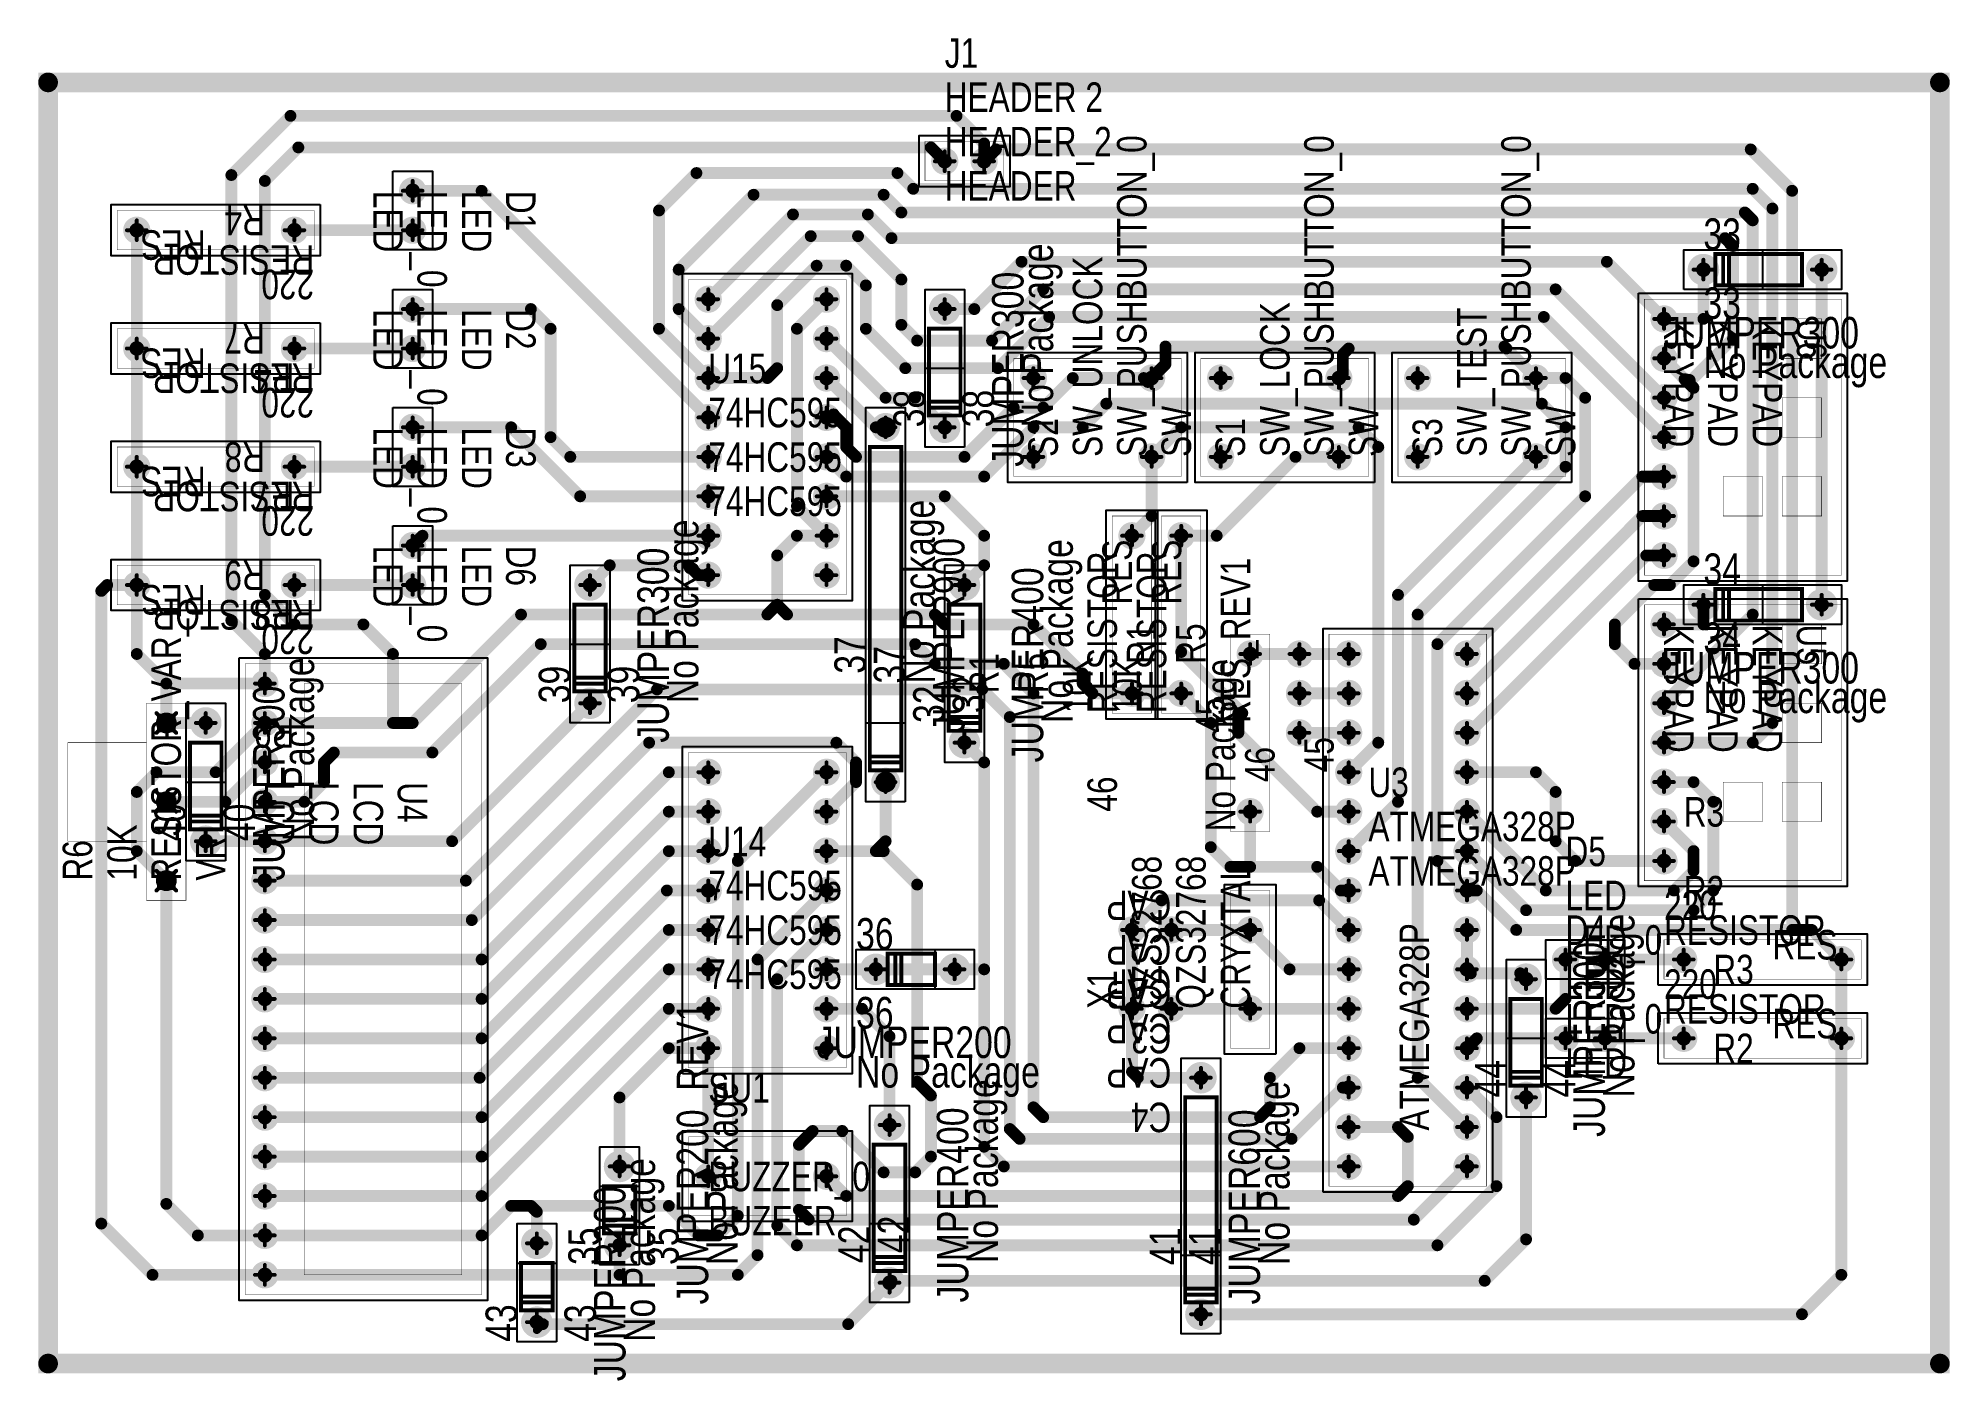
# Model space of a CAD drawing. Extents: x 0.2 to 44.6, y -5.7 to 3.4.
# Drawn here: x 0.225 to 5.075, y -0.003 to 3.403 of the extents above.
import ezdxf

# ---------------------------------------------------------------- set-up
doc = ezdxf.new("R2010")
doc.units = 0

msp = doc.modelspace()

# ---------------------------------------------------------------- texts
at = {"layer": 'AST', "width": 0.8}
for s, height, p in [('J1', 0.075, (2.525, 3.328)), ('HEADER 2', 0.075, (2.525, 3.216)), ('HEADER_2', 0.075, (2.525, 3.103)), ('HEADER', 0.075, (2.525, 2.991)), ('33', 0.08, (4.45, 2.691)), ('JUMPER300', 0.08, (4.35, 2.616)), ('No Package', 0.08, (4.45, 2.541)), ('U15', 0.075, (1.925, 2.528)), ('74HC595', 0.075, (1.925, 2.416)), ('74HC595', 0.075, (1.925, 2.303)), ('74HC595', 0.075, (1.925, 2.191)), ('34', 0.08, (4.45, 1.841)), ('JUMPER300', 0.08, (4.35, 1.766)), ('No Package', 0.08, (4.45, 1.691)), ('U3', 0.075, (3.6, 1.478)), ('R3', 0.075, (4.4, 1.403)), ('ATMEGA328P', 0.075, (3.6, 1.366)), ('U14', 0.075, (1.925, 1.328)), ('D5', 0.075, (4.1, 1.303)), ('ATMEGA328P', 0.075, (3.6, 1.253)), ('74HC595', 0.075, (1.925, 1.216)), ('LED', 0.075, (4.1, 1.191)), ('R2', 0.075, (4.4, 1.203)), ('220', 0.075, (4.35, 1.166)), ('74HC595', 0.075, (1.925, 1.103)), ('D4', 0.075, (4.1, 1.103)), ('RESISTOR', 0.075, (4.35, 1.103)), ('LED_0', 0.075, (4.1, 1.078)), ('RES', 0.075, (4.625, 1.066)), ('74HC595', 0.075, (1.925, 0.991)), ('LED', 0.075, (4.1, 0.991)), ('LED', 0.075, (4.1, 0.966)), ('220', 0.075, (4.35, 0.966)), ('36', 0.08, (2.3, 0.891)), ('RESISTOR', 0.075, (4.35, 0.903)), ('LED_0', 0.075, (4.1, 0.878)), ('RES', 0.075, (4.625, 0.866)), ('JUMPER200', 0.08, (2.2, 0.816)), ('No Package', 0.08, (2.3, 0.741)), ('LED', 0.075, (4.1, 0.766)), ('SU1', 0.075, (1.925, 0.703)), ('BUZZER_0', 0.075, (1.925, 0.478)), ('BUZEER', 0.075, (1.925, 0.366))]:
    msp.add_text(s, height=height, dxfattribs=at).set_placement(p)
for s, height, rotation, p in [('SW_PUSHBUTTON_0', 0.075, 90, (3.037, 2.341)), ('SW_PUSHBUTTON_0', 0.075, 90, (3.512, 2.341)), ('SW_PUSHBUTTON_0', 0.075, 90, (4.012, 2.341)), ('LED', 0.075, 270, (1.075, 3.016)), ('LED_0', 0.075, 270, (1.187, 3.016)), ('LED', 0.075, 270, (1.3, 3.016)), ('D1', 0.075, 270, (1.412, 3.016)), ('RES', 0.075, 180, (0.65, 2.916)), ('RESISTOR', 0.075, 180, (0.925, 2.878)), ('No Package', 0.08, 90, (2.8, 2.416)), ('220', 0.075, 180, (0.925, 2.816)), ('SW_UNLOCK', 0.075, 90, (2.925, 2.341)), ('JUMPER300', 0.08, 90, (2.725, 2.316)), ('SW_LOCK', 0.075, 90, (3.4, 2.341)), ('SW_TEST', 0.075, 90, (3.9, 2.341)), ('LED', 0.075, 270, (1.075, 2.716)), ('LED_0', 0.075, 270, (1.187, 2.716)), ('LED', 0.075, 270, (1.3, 2.716)), ('D2', 0.075, 270, (1.412, 2.716)), ('KEYPAD', 0.075, 270, (4.35, 2.691)), ('KEYPAD', 0.075, 270, (4.462, 2.691)), ('KEYPAD', 0.075, 270, (4.575, 2.691)), ('U6', 0.075, 270, (4.687, 2.691)), ('RES', 0.075, 180, (0.65, 2.616)), ('RESISTOR', 0.075, 180, (0.925, 2.578)), ('R4', 0.075, 180, (0.875, 2.578)), ('220', 0.075, 180, (0.925, 2.516)), ('38', 0.08, 90, (2.65, 2.416)), ('S2', 0.075, 90, (2.812, 2.341)), ('SW', 0.075, 90, (3.15, 2.341)), ('S1', 0.075, 90, (3.287, 2.341)), ('SW', 0.075, 90, (3.625, 2.341)), ('S3', 0.075, 90, (3.787, 2.341)), ('SW', 0.075, 90, (4.125, 2.341)), ('LED', 0.075, 270, (1.075, 2.416)), ('LED_0', 0.075, 270, (1.187, 2.416)), ('LED', 0.075, 270, (1.3, 2.416)), ('D3', 0.075, 270, (1.412, 2.416)), ('RES', 0.075, 180, (0.65, 2.316)), ('RESISTOR', 0.075, 180, (0.925, 2.278)), ('R7', 0.075, 180, (0.875, 2.278)), ('220', 0.075, 180, (0.925, 2.216)), ('No Package', 0.08, 90, (2.5, 1.766)), ('No Package', 0.08, 90, (1.9, 1.716)), ('LED', 0.075, 270, (1.075, 2.116)), ('LED_0', 0.075, 270, (1.187, 2.116)), ('LED', 0.075, 270, (1.3, 2.116)), ('D6', 0.075, 270, (1.412, 2.116)), ('JUMPER300', 0.08, 90, (1.825, 1.616)), ('JUMPER900', 0.08, 90, (2.575, 1.641)), ('No Package', 0.08, 90, (2.85, 1.666)), ('RESISTOR', 0.075, 90, (2.962, 1.691)), ('RES', 0.075, 90, (3, 1.966)), ('RESISTOR', 0.075, 90, (3.087, 1.691)), ('RES', 0.075, 90, (3.125, 1.966)), ('JUMPER400', 0.08, 90, (2.775, 1.566)), ('RES_REV1', 0.075, 90, (3.3, 1.666)), ('RES', 0.075, 180, (0.65, 2.016)), ('RESISTOR_VAR_1', 0.075, 90, (0.587, 1.266)), ('RESISTOR', 0.075, 180, (0.925, 1.978)), ('R8', 0.075, 180, (0.875, 1.978)), ('220', 0.075, 180, (0.925, 1.916)), ('KEYPAD', 0.075, 270, (4.35, 1.916)), ('KEYPAD', 0.075, 270, (4.462, 1.916)), ('KEYPAD', 0.075, 270, (4.575, 1.916)), ('U5', 0.075, 270, (4.687, 1.916)), ('37', 0.08, 90, (2.425, 1.766)), ('No Package', 0.08, 90, (0.925, 1.366)), ('39', 0.08, 90, (1.75, 1.716)), ('R1', 0.075, 90, (2.662, 1.741)), ('R5', 0.075, 90, (2.787, 1.741)), ('10K', 0.075, 90, (2.9, 1.691)), ('10K', 0.075, 90, (3.025, 1.691)), ('No Package', 0.075, 90, (3.262, 1.391)), ('JUMPER300', 0.08, 90, (0.85, 1.266)), ('32', 0.08, 90, (2.625, 1.691)), ('R9', 0.075, 180, (0.875, 1.678)), ('45', 0.075, 90, (3.512, 1.541)), ('LCD', 0.075, 270, (0.8, 1.516)), ('LCD', 0.075, 270, (0.912, 1.516)), ('LCD', 0.075, 270, (1.025, 1.516)), ('U4', 0.075, 270, (1.137, 1.516)), ('46', 0.075, 90, (2.962, 1.441)), ('40', 0.08, 90, (0.775, 1.366)), ('10K', 0.075, 90, (0.475, 1.266)), ('R6', 0.075, 90, (0.362, 1.266)), ('VR', 0.075, 90, (0.7, 1.266)), ('QZS32768', 0.075, 90, (3.075, 0.941)), ('QZS32768', 0.075, 90, (3.187, 0.941)), ('CRYXTAL', 0.075, 90, (3.3, 0.941)), ('CAP', 0.075, 180, (3.1, 1.241)), ('No Package', 0.08, 90, (4.275, 0.716)), ('CAP', 0.075, 180, (3.1, 1.128)), ('ATMEGA328P', 0.075, 90, (3.754, 0.632)), ('JUMPER300', 0.08, 90, (4.2, 0.616)), ('X1', 0.075, 90, (2.962, 0.941)), ('CAP', 0.075, 180, (3.1, 1.041)), ('CAP', 0.075, 180, (3.1, 1.016)), ('JUMPER200_REV1', 0.08, 90, (1.925, 0.191)), ('CAP', 0.075, 180, (3.1, 0.928)), ('C3', 0.075, 180, (3.1, 0.903)), ('CAP', 0.075, 180, (3.1, 0.816)), ('44', 0.08, 90, (4.125, 0.716)), ('No Package', 0.08, 90, (2, 0.291)), ('No Package', 0.08, 90, (2.66, 0.296)), ('No Package', 0.08, 90, (3.4, 0.291)), ('JUMPER400', 0.08, 90, (2.585, 0.196)), ('C4', 0.075, 180, (3.1, 0.703)), ('JUMPER600', 0.08, 90, (3.325, 0.191)), ('No Package', 0.08, 90, (1.79, 0.096)), ('JUMPER200', 0.08, 90, (1.715, -0.004)), ('42', 0.08, 90, (2.435, 0.321)), ('35', 0.08, 90, (1.85, 0.291)), ('41', 0.08, 90, (3.225, 0.291)), ('43', 0.08, 90, (1.64, 0.096))]:
    msp.add_text(s, height=height, rotation=rotation, dxfattribs=at).set_placement(p)
at = {"layer": 'SST', "width": 0.8}
for s, height, p in [('J1', 0.075, (2.525, 3.328)), ('33', 0.08, (4.45, 2.866)), ('U15', 0.075, (1.925, 2.528)), ('34', 0.08, (4.45, 2.016)), ('U3', 0.075, (3.6, 1.478)), ('U14', 0.075, (1.925, 1.328)), ('D5', 0.075, (4.1, 1.303)), ('36', 0.08, (2.3, 1.091)), ('D4', 0.075, (4.1, 1.103)), ('R3', 0.075, (4.475, 1.003)), ('R2', 0.075, (4.475, 0.803)), ('SU1', 0.075, (1.925, 0.703))]:
    msp.add_text(s, height=height, dxfattribs=at).set_placement(p)
for s, height, rotation, p in [('D1', 0.075, 270, (1.412, 3.016)), ('R4', 0.075, 180, (0.8, 2.978)), ('R7', 0.075, 180, (0.8, 2.678)), ('D2', 0.075, 270, (1.412, 2.716)), ('U6', 0.075, 270, (4.687, 2.691)), ('38', 0.08, 90, (2.475, 2.416)), ('S2', 0.075, 90, (2.812, 2.341)), ('S1', 0.075, 90, (3.287, 2.341)), ('S3', 0.075, 90, (3.787, 2.341)), ('R8', 0.075, 180, (0.8, 2.378)), ('D3', 0.075, 270, (1.412, 2.416)), ('D6', 0.075, 270, (1.412, 2.116)), ('R9', 0.075, 180, (0.8, 2.078)), ('R1', 0.075, 90, (3.062, 1.816)), ('R5', 0.075, 90, (3.187, 1.816)), ('U5', 0.075, 270, (4.687, 1.916)), ('37', 0.08, 90, (2.325, 1.791)), ('39', 0.08, 90, (1.575, 1.716)), ('32', 0.08, 90, (2.525, 1.666)), ('45', 0.075, 90, (3.237, 1.641)), ('46', 0.075, 90, (3.362, 1.516)), ('U4', 0.075, 270, (1.137, 1.516)), ('40', 0.08, 90, (0.6, 1.366)), ('R6', 0.075, 90, (0.362, 1.266)), ('X1', 0.075, 90, (2.962, 0.941)), ('C3', 0.075, 180, (3.1, 0.903)), ('44', 0.08, 90, (3.95, 0.716)), ('C4', 0.075, 180, (3.1, 0.703)), ('35', 0.08, 90, (1.65, 0.291)), ('42', 0.08, 90, (2.335, 0.296)), ('41', 0.08, 90, (3.125, 0.291)), ('43', 0.08, 90, (1.44, 0.096))]:
    msp.add_text(s, height=height, rotation=rotation, dxfattribs=at).set_placement(p)

# ---------------------------------------------------------------- linework, layer by layer
at = {"const_width": 0.05}
msp.add_lwpolyline([(0.25, 0.041), (0.25, 3.291), (5.05, 3.291), (5.05, 0.041), (0.25, 0.041)], close=True, dxfattribs=at)
for points, const_width in [([(0.2375, 3.291, 1), (0.2625, 3.291, 1)], 0.025), ([(5.0375, 3.291, 1), (5.0625, 3.291, 1)], 0.025), ([(2.3425, 1.041, 1), (2.3575, 1.041, 1)], 0.015), ([(2.5425, 1.041, 1), (2.5575, 1.041, 1)], 0.015), ([(0.2375, 0.041, 1), (0.2625, 0.041, 1)], 0.025), ([(0.2375, 0.041, 1), (0.2625, 0.041, 1)], 0.025), ([(5.0375, 0.041, 1), (5.0625, 0.041, 1)], 0.025)]:
    msp.add_lwpolyline(points, format="xyb", close=True, dxfattribs=dict(const_width=const_width))
for points in [[(2.46, 3.026), (2.46, 3.156), (2.69, 3.156), (2.69, 3.026), (2.46, 3.026)], [(1.125, 3.066), (1.225, 3.066), (1.225, 2.866), (1.125, 2.866), (1.125, 3.066)], [(4.4, 2.766), (4.4, 2.866), (4.6, 2.866), (4.6, 2.766), (4.4, 2.766)], [(4.4, 2.766), (4.4, 2.866), (4.8, 2.866), (4.8, 2.766), (4.4, 2.766)], [(1.125, 2.766), (1.225, 2.766), (1.225, 2.566), (1.125, 2.566), (1.125, 2.766)], [(2.575, 2.366), (2.475, 2.366), (2.475, 2.766), (2.575, 2.766), (2.575, 2.366)], [(2.575, 2.366), (2.475, 2.366), (2.475, 2.566), (2.575, 2.566), (2.575, 2.366)], [(1.125, 2.466), (1.225, 2.466), (1.225, 2.266), (1.125, 2.266), (1.125, 2.466)], [(2.425, 1.466), (2.325, 1.466), (2.325, 2.466), (2.425, 2.466), (2.425, 1.466)], [(3.065, 1.676), (2.935, 1.676), (2.935, 2.206), (3.065, 2.206), (3.065, 1.676)], [(1.125, 2.166), (1.225, 2.166), (1.225, 1.966), (1.125, 1.966), (1.125, 2.166)], [(1.675, 1.666), (1.575, 1.666), (1.575, 2.066), (1.675, 2.066), (1.675, 1.666)], [(2.625, 1.566), (2.525, 1.566), (2.525, 2.066), (2.625, 2.066), (2.625, 1.566)], [(4.4, 1.916), (4.4, 2.016), (4.6, 2.016), (4.6, 1.916), (4.4, 1.916)], [(4.4, 1.916), (4.4, 2.016), (4.8, 2.016), (4.8, 1.916), (4.4, 1.916)], [(1.675, 1.666), (1.575, 1.666), (1.575, 1.866), (1.675, 1.866), (1.675, 1.666)], [(2.625, 1.566), (2.525, 1.566), (2.525, 1.766), (2.625, 1.766), (2.625, 1.566)], [(0.7, 1.316), (0.6, 1.316), (0.6, 1.716), (0.7, 1.716), (0.7, 1.316)], [(2.425, 1.466), (2.325, 1.466), (2.325, 1.666), (2.425, 1.666), (2.425, 1.466)], [(0.7, 1.316), (0.6, 1.316), (0.6, 1.516), (0.7, 1.516), (0.7, 1.316)], [(4.05, 1.016), (4.05, 1.116), (4.25, 1.116), (4.25, 1.016), (4.05, 1.016)], [(2.3, 0.991), (2.3, 1.091), (2.5, 1.091), (2.5, 0.991), (2.3, 0.991)], [(2.3, 0.991), (2.3, 1.091), (2.6, 1.091), (2.6, 0.991), (2.3, 0.991)], [(4.05, 0.666), (3.95, 0.666), (3.95, 1.066), (4.05, 1.066), (4.05, 0.666)], [(4.335, 0.801), (4.335, 0.931), (4.865, 0.931), (4.865, 0.801), (4.335, 0.801)], [(4.05, 0.816), (4.05, 0.916), (4.25, 0.916), (4.25, 0.816), (4.05, 0.816)], [(4.05, 0.666), (3.95, 0.666), (3.95, 0.866), (4.05, 0.866), (4.05, 0.666)], [(3.225, 0.116), (3.125, 0.116), (3.125, 0.816), (3.225, 0.816), (3.225, 0.116)], [(2.435, 0.196), (2.335, 0.196), (2.335, 0.696), (2.435, 0.696), (2.435, 0.196)], [(1.75, 0.291), (1.65, 0.291), (1.65, 0.591), (1.75, 0.591), (1.75, 0.291)], [(1.75, 0.291), (1.65, 0.291), (1.65, 0.491), (1.75, 0.491), (1.75, 0.291)], [(1.54, 0.096), (1.44, 0.096), (1.44, 0.396), (1.54, 0.396), (1.54, 0.096)], [(2.435, 0.196), (2.335, 0.196), (2.335, 0.396), (2.435, 0.396), (2.435, 0.196)], [(1.54, 0.096), (1.44, 0.096), (1.44, 0.296), (1.54, 0.296), (1.54, 0.096)], [(3.225, 0.116), (3.125, 0.116), (3.125, 0.316), (3.225, 0.316), (3.225, 0.116)]]:
    msp.add_lwpolyline(points, close=True)
for points in [[(2.46, 3.156, 1), (2.46, 3.156, 1)], [(2.69, 3.156, 1), (2.69, 3.156, 1)], [(1.125, 3.066, 1), (1.125, 3.066, 1)], [(1.125, 3.066, 1), (1.125, 3.066, 1)], [(1.225, 3.066, 1), (1.225, 3.066, 1)], [(2.46, 3.026, 1), (2.46, 3.026, 1)], [(2.46, 3.026, 1), (2.46, 3.026, 1)], [(2.69, 3.026, 1), (2.69, 3.026, 1)], [(0.94, 2.981), (0.94, 2.851), (0.41, 2.851), (0.41, 2.981), (0.94, 2.981, -0.000027)], [(0.41, 2.981, 1), (0.41, 2.981, 1)], [(0.94, 2.981, 1), (0.94, 2.981, 1)], [(0.94, 2.981, 1), (0.94, 2.981, 1)], [(1.125, 2.866, 1), (1.125, 2.866, 1)], [(1.225, 2.866, 1), (1.225, 2.866, 1)], [(4.4, 2.866, 1), (4.4, 2.866, 1)], [(4.4, 2.866, 1), (4.4, 2.866, 1)], [(4.6, 2.866, 1), (4.6, 2.866, 1)], [(4.8, 2.866, 1), (4.8, 2.866, 1)], [(0.41, 2.851, 1), (0.41, 2.851, 1)], [(0.94, 2.851, 1), (0.94, 2.851, 1)], [(1.125, 2.766, 1), (1.125, 2.766, 1)], [(1.125, 2.766, 1), (1.125, 2.766, 1)], [(1.225, 2.766, 1), (1.225, 2.766, 1)], [(1.86, 1.976), (1.86, 2.806), (2.29, 2.806), (2.29, 1.976), (1.86, 1.976, -0.000055)], [(1.86, 2.806, 1), (1.86, 2.806, 1)], [(2.29, 2.806, 1), (2.29, 2.806, 1)], [(2.475, 2.766, 1), (2.475, 2.766, 1)], [(2.575, 2.766, 1), (2.575, 2.766, 1)], [(4.4, 2.766, 1), (4.4, 2.766, 1)], [(4.4, 2.766, 1), (4.4, 2.766, 1)], [(4.4, 2.766, 1), (4.4, 2.766, 1)], [(4.4, 2.766, 1), (4.4, 2.766, 1)], [(4.6, 2.766, 1), (4.6, 2.766, 1)], [(4.8, 2.766, 1), (4.8, 2.766, 1)], [(4.285, 2.756), (4.815, 2.756), (4.815, 2.026), (4.285, 2.026), (4.285, 2.756, -0.000128)], [(4.285, 2.756, 1), (4.285, 2.756, 1)], [(4.285, 2.756, 1), (4.285, 2.756, 1)], [(4.815, 2.756, 1), (4.815, 2.756, 1)], [(0.94, 2.681), (0.94, 2.551), (0.41, 2.551), (0.41, 2.681), (0.94, 2.681, -0.000027)], [(0.41, 2.681, 1), (0.41, 2.681, 1)], [(0.94, 2.681, 1), (0.94, 2.681, 1)], [(0.94, 2.681, 1), (0.94, 2.681, 1)], [(3.14, 2.276), (2.685, 2.276), (2.685, 2.606), (3.14, 2.606), (3.14, 2.276, -0.000094)], [(2.685, 2.606, 1), (2.685, 2.606, 1)], [(3.14, 2.606, 1), (3.14, 2.606, 1)], [(3.615, 2.276), (3.16, 2.276), (3.16, 2.606), (3.615, 2.606), (3.615, 2.276, -0.000108)], [(3.16, 2.606, 1), (3.16, 2.606, 1)], [(3.615, 2.606, 1), (3.615, 2.606, 1)], [(4.115, 2.276), (3.66, 2.276), (3.66, 2.606), (4.115, 2.606), (4.115, 2.276, -0.000123)], [(3.66, 2.606, 1), (3.66, 2.606, 1)], [(4.115, 2.606, 1), (4.115, 2.606, 1)], [(0.41, 2.551, 1), (0.41, 2.551, 1)], [(0.94, 2.551, 1), (0.94, 2.551, 1)], [(1.125, 2.566, 1), (1.125, 2.566, 1)], [(1.225, 2.566, 1), (1.225, 2.566, 1)], [(2.475, 2.566, 1), (2.475, 2.566, 1)], [(2.575, 2.566, 1), (2.575, 2.566, 1)], [(1.125, 2.466, 1), (1.125, 2.466, 1)], [(1.125, 2.466, 1), (1.125, 2.466, 1)], [(1.225, 2.466, 1), (1.225, 2.466, 1)], [(2.325, 2.466, 1), (2.325, 2.466, 1)], [(2.425, 2.466, 1), (2.425, 2.466, 1)], [(0.94, 2.381), (0.94, 2.251), (0.41, 2.251), (0.41, 2.381), (0.94, 2.381, -0.000027)], [(0.41, 2.381, 1), (0.41, 2.381, 1)], [(0.94, 2.381, 1), (0.94, 2.381, 1)], [(0.94, 2.381, 1), (0.94, 2.381, 1)], [(2.475, 2.366, 1), (2.475, 2.366, 1)], [(2.475, 2.366, 1), (2.475, 2.366, 1)], [(2.575, 2.366, 1), (2.575, 2.366, 1)], [(2.575, 2.366, 1), (2.575, 2.366, 1)], [(2.575, 2.366, 1), (2.575, 2.366, 1)], [(2.575, 2.366, 1), (2.575, 2.366, 1)], [(0.41, 2.251, 1), (0.41, 2.251, 1)], [(0.94, 2.251, 1), (0.94, 2.251, 1)], [(1.125, 2.266, 1), (1.125, 2.266, 1)], [(1.225, 2.266, 1), (1.225, 2.266, 1)], [(2.685, 2.276, 1), (2.685, 2.276, 1)], [(3.14, 2.276, 1), (3.14, 2.276, 1)], [(3.14, 2.276, 1), (3.14, 2.276, 1)], [(3.16, 2.276, 1), (3.16, 2.276, 1)], [(3.615, 2.276, 1), (3.615, 2.276, 1)], [(3.615, 2.276, 1), (3.615, 2.276, 1)], [(3.66, 2.276, 1), (3.66, 2.276, 1)], [(4.115, 2.276, 1), (4.115, 2.276, 1)], [(4.115, 2.276, 1), (4.115, 2.276, 1)], [(2.935, 2.206, 1), (2.935, 2.206, 1)], [(3.19, 1.676), (3.06, 1.676), (3.06, 2.206), (3.19, 2.206), (3.19, 1.676, -0.000095)], [(3.06, 2.206, 1), (3.06, 2.206, 1)], [(3.065, 2.206, 1), (3.065, 2.206, 1)], [(3.19, 2.206, 1), (3.19, 2.206, 1)], [(1.125, 2.166, 1), (1.125, 2.166, 1)], [(1.125, 2.166, 1), (1.125, 2.166, 1)], [(1.225, 2.166, 1), (1.225, 2.166, 1)], [(0.94, 2.081), (0.94, 1.951), (0.41, 1.951), (0.41, 2.081), (0.94, 2.081, -0.000027)], [(0.41, 2.081, 1), (0.41, 2.081, 1)], [(0.94, 2.081, 1), (0.94, 2.081, 1)], [(0.94, 2.081, 1), (0.94, 2.081, 1)], [(1.575, 2.066, 1), (1.575, 2.066, 1)], [(1.675, 2.066, 1), (1.675, 2.066, 1)], [(2.525, 2.066, 1), (2.525, 2.066, 1)], [(2.625, 2.066, 1), (2.625, 2.066, 1)], [(4.285, 2.026, 1), (4.285, 2.026, 1)], [(4.4, 2.016, 1), (4.4, 2.016, 1)], [(4.4, 2.016, 1), (4.4, 2.016, 1)], [(4.6, 2.016, 1), (4.6, 2.016, 1)], [(4.8, 2.016, 1), (4.8, 2.016, 1)], [(4.815, 2.026, 1), (4.815, 2.026, 1)], [(0.41, 1.951, 1), (0.41, 1.951, 1)], [(0.94, 1.951, 1), (0.94, 1.951, 1)], [(1.125, 1.966, 1), (1.125, 1.966, 1)], [(1.225, 1.966, 1), (1.225, 1.966, 1)], [(1.86, 1.976, 1), (1.86, 1.976, 1)], [(1.86, 1.976, 1), (1.86, 1.976, 1)], [(2.29, 1.976, 1), (2.29, 1.976, 1)], [(4.285, 1.981), (4.815, 1.981), (4.815, 1.251), (4.285, 1.251), (4.285, 1.981, -0.000128)], [(4.285, 1.981, 1), (4.285, 1.981, 1)], [(4.285, 1.981, 1), (4.285, 1.981, 1)], [(4.815, 1.981, 1), (4.815, 1.981, 1)], [(3.485, 0.476), (3.485, 1.906), (3.915, 1.906), (3.915, 0.476), (3.485, 0.476, -0.000104)], [(3.485, 1.906, 1), (3.485, 1.906, 1)], [(3.915, 1.906, 1), (3.915, 1.906, 1)], [(4.4, 1.916, 1), (4.4, 1.916, 1)], [(4.4, 1.916, 1), (4.4, 1.916, 1)], [(4.4, 1.916, 1), (4.4, 1.916, 1)], [(4.4, 1.916, 1), (4.4, 1.916, 1)], [(4.6, 1.916, 1), (4.6, 1.916, 1)], [(4.8, 1.916, 1), (4.8, 1.916, 1)], [(1.575, 1.866, 1), (1.575, 1.866, 1)], [(1.675, 1.866, 1), (1.675, 1.866, 1)], [(0.735, 1.831), (1.365, 1.831), (1.365, 0.201), (0.735, 0.201), (0.735, 1.831, -0.000021)], [(0.735, 1.831, 1), (0.735, 1.831, 1)], [(0.735, 1.831, 1), (0.735, 1.831, 1)], [(1.365, 1.831, 1), (1.365, 1.831, 1)], [(2.525, 1.766, 1), (2.525, 1.766, 1)], [(2.625, 1.766, 1), (2.625, 1.766, 1)], [(0.6, 1.716, 1), (0.6, 1.716, 1)], [(0.7, 1.716, 1), (0.7, 1.716, 1)], [(1.575, 1.666, 1), (1.575, 1.666, 1)], [(1.575, 1.666, 1), (1.575, 1.666, 1)], [(1.675, 1.666, 1), (1.675, 1.666, 1)], [(1.675, 1.666, 1), (1.675, 1.666, 1)], [(1.675, 1.666, 1), (1.675, 1.666, 1)], [(1.675, 1.666, 1), (1.675, 1.666, 1)], [(2.325, 1.666, 1), (2.325, 1.666, 1)], [(2.425, 1.666, 1), (2.425, 1.666, 1)], [(2.935, 1.676, 1), (2.935, 1.676, 1)], [(3.06, 1.676, 1), (3.06, 1.676, 1)], [(3.065, 1.676, 1), (3.065, 1.676, 1)], [(3.065, 1.676, 1), (3.065, 1.676, 1)], [(3.19, 1.676, 1), (3.19, 1.676, 1)], [(3.19, 1.676, 1), (3.19, 1.676, 1)], [(1.86, 0.776), (1.86, 1.606), (2.29, 1.606), (2.29, 0.776), (1.86, 0.776, -0.000055)], [(1.86, 1.606, 1), (1.86, 1.606, 1)], [(2.29, 1.606, 1), (2.29, 1.606, 1)], [(2.525, 1.566, 1), (2.525, 1.566, 1)], [(2.525, 1.566, 1), (2.525, 1.566, 1)], [(2.625, 1.566, 1), (2.625, 1.566, 1)], [(2.625, 1.566, 1), (2.625, 1.566, 1)], [(2.625, 1.566, 1), (2.625, 1.566, 1)], [(2.625, 1.566, 1), (2.625, 1.566, 1)], [(0.6, 1.516, 1), (0.6, 1.516, 1)], [(0.7, 1.516, 1), (0.7, 1.516, 1)], [(2.325, 1.466, 1), (2.325, 1.466, 1)], [(2.325, 1.466, 1), (2.325, 1.466, 1)], [(2.425, 1.466, 1), (2.425, 1.466, 1)], [(2.425, 1.466, 1), (2.425, 1.466, 1)], [(2.425, 1.466, 1), (2.425, 1.466, 1)], [(2.425, 1.466, 1), (2.425, 1.466, 1)], [(0.6, 1.316, 1), (0.6, 1.316, 1)], [(0.6, 1.316, 1), (0.6, 1.316, 1)], [(0.7, 1.316, 1), (0.7, 1.316, 1)], [(0.7, 1.316, 1), (0.7, 1.316, 1)], [(0.7, 1.316, 1), (0.7, 1.316, 1)], [(0.7, 1.316, 1), (0.7, 1.316, 1)], [(3.365, 0.826), (3.235, 0.826), (3.235, 1.256), (3.365, 1.256), (3.365, 0.826, -0.000101)], [(3.235, 1.256, 1), (3.235, 1.256, 1)], [(3.365, 1.256, 1), (3.365, 1.256, 1)], [(4.285, 1.251, 1), (4.285, 1.251, 1)], [(4.815, 1.251, 1), (4.815, 1.251, 1)], [(4.05, 1.116, 1), (4.05, 1.116, 1)], [(4.25, 1.116, 1), (4.25, 1.116, 1)], [(4.335, 1.001), (4.335, 1.131), (4.865, 1.131), (4.865, 1.001), (4.335, 1.001, -0.00013)], [(4.335, 1.131, 1), (4.335, 1.131, 1)], [(4.865, 1.131, 1), (4.865, 1.131, 1)], [(2.3, 1.091, 1), (2.3, 1.091, 1)], [(2.3, 1.091, 1), (2.3, 1.091, 1)], [(2.5, 1.091, 1), (2.5, 1.091, 1)], [(2.6, 1.091, 1), (2.6, 1.091, 1)], [(3.95, 1.066, 1), (3.95, 1.066, 1)], [(4.05, 1.066, 1), (4.05, 1.066, 1)], [(2.3, 0.991, 1), (2.3, 0.991, 1)], [(2.3, 0.991, 1), (2.3, 0.991, 1)], [(2.3, 0.991, 1), (2.3, 0.991, 1)], [(2.3, 0.991, 1), (2.3, 0.991, 1)], [(2.5, 0.991, 1), (2.5, 0.991, 1)], [(2.6, 0.991, 1), (2.6, 0.991, 1)], [(4.05, 1.016, 1), (4.05, 1.016, 1)], [(4.05, 1.016, 1), (4.05, 1.016, 1)], [(4.25, 1.016, 1), (4.25, 1.016, 1)], [(4.335, 1.001, 1), (4.335, 1.001, 1)], [(4.335, 1.001, 1), (4.335, 1.001, 1)], [(4.865, 1.001, 1), (4.865, 1.001, 1)], [(4.335, 0.931, 1), (4.335, 0.931, 1)], [(4.865, 0.931, 1), (4.865, 0.931, 1)], [(4.05, 0.916, 1), (4.05, 0.916, 1)], [(4.25, 0.916, 1), (4.25, 0.916, 1)], [(3.235, 0.826, 1), (3.235, 0.826, 1)], [(3.365, 0.826, 1), (3.365, 0.826, 1)], [(3.365, 0.826, 1), (3.365, 0.826, 1)], [(3.95, 0.866, 1), (3.95, 0.866, 1)], [(4.05, 0.866, 1), (4.05, 0.866, 1)], [(3.125, 0.816, 1), (3.125, 0.816, 1)], [(3.225, 0.816, 1), (3.225, 0.816, 1)], [(4.05, 0.816, 1), (4.05, 0.816, 1)], [(4.05, 0.816, 1), (4.05, 0.816, 1)], [(4.25, 0.816, 1), (4.25, 0.816, 1)], [(4.335, 0.801, 1), (4.335, 0.801, 1)], [(4.335, 0.801, 1), (4.335, 0.801, 1)], [(4.865, 0.801, 1), (4.865, 0.801, 1)], [(1.86, 0.776, 1), (1.86, 0.776, 1)], [(1.86, 0.776, 1), (1.86, 0.776, 1)], [(2.29, 0.776, 1), (2.29, 0.776, 1)], [(2.335, 0.696, 1), (2.335, 0.696, 1)], [(2.435, 0.696, 1), (2.435, 0.696, 1)], [(1.86, 0.401), (1.86, 0.631), (2.29, 0.631), (2.29, 0.401), (1.86, 0.401, -0.000055)], [(1.86, 0.631, 1), (1.86, 0.631, 1)], [(2.29, 0.631, 1), (2.29, 0.631, 1)], [(3.95, 0.666, 1), (3.95, 0.666, 1)], [(3.95, 0.666, 1), (3.95, 0.666, 1)], [(4.05, 0.666, 1), (4.05, 0.666, 1)], [(4.05, 0.666, 1), (4.05, 0.666, 1)], [(4.05, 0.666, 1), (4.05, 0.666, 1)], [(4.05, 0.666, 1), (4.05, 0.666, 1)], [(1.65, 0.591, 1), (1.65, 0.591, 1)], [(1.75, 0.591, 1), (1.75, 0.591, 1)], [(1.65, 0.491, 1), (1.65, 0.491, 1)], [(1.75, 0.491, 1), (1.75, 0.491, 1)], [(3.485, 0.476, 1), (3.485, 0.476, 1)], [(3.485, 0.476, 1), (3.485, 0.476, 1)], [(3.915, 0.476, 1), (3.915, 0.476, 1)], [(1.44, 0.396, 1), (1.44, 0.396, 1)], [(1.54, 0.396, 1), (1.54, 0.396, 1)], [(1.86, 0.401, 1), (1.86, 0.401, 1)], [(1.86, 0.401, 1), (1.86, 0.401, 1)], [(2.29, 0.401, 1), (2.29, 0.401, 1)], [(2.335, 0.396, 1), (2.335, 0.396, 1)], [(2.435, 0.396, 1), (2.435, 0.396, 1)], [(1.44, 0.296, 1), (1.44, 0.296, 1)], [(1.54, 0.296, 1), (1.54, 0.296, 1)], [(3.125, 0.316, 1), (3.125, 0.316, 1)], [(3.225, 0.316, 1), (3.225, 0.316, 1)], [(1.65, 0.291, 1), (1.65, 0.291, 1)], [(1.65, 0.291, 1), (1.65, 0.291, 1)], [(1.75, 0.291, 1), (1.75, 0.291, 1)], [(1.75, 0.291, 1), (1.75, 0.291, 1)], [(1.75, 0.291, 1), (1.75, 0.291, 1)], [(1.75, 0.291, 1), (1.75, 0.291, 1)], [(0.735, 0.201, 1), (0.735, 0.201, 1)], [(1.365, 0.201, 1), (1.365, 0.201, 1)], [(2.335, 0.196, 1), (2.335, 0.196, 1)], [(2.335, 0.196, 1), (2.335, 0.196, 1)], [(2.435, 0.196, 1), (2.435, 0.196, 1)], [(2.435, 0.196, 1), (2.435, 0.196, 1)], [(2.435, 0.196, 1), (2.435, 0.196, 1)], [(2.435, 0.196, 1), (2.435, 0.196, 1)], [(3.125, 0.116, 1), (3.125, 0.116, 1)], [(3.125, 0.116, 1), (3.125, 0.116, 1)], [(3.225, 0.116, 1), (3.225, 0.116, 1)], [(3.225, 0.116, 1), (3.225, 0.116, 1)], [(3.225, 0.116, 1), (3.225, 0.116, 1)], [(3.225, 0.116, 1), (3.225, 0.116, 1)], [(1.44, 0.096, 1), (1.44, 0.096, 1)], [(1.44, 0.096, 1), (1.44, 0.096, 1)], [(1.54, 0.096, 1), (1.54, 0.096, 1)], [(1.54, 0.096, 1), (1.54, 0.096, 1)], [(1.54, 0.096, 1), (1.54, 0.096, 1)], [(1.54, 0.096, 1), (1.54, 0.096, 1)]]:
    msp.add_lwpolyline(points, format="xyb", close=True)
at = {"const_width": 0.03}
msp.add_lwpolyline([(2.35, 1.041), (2.55, 1.041)], dxfattribs=at)
at = {"layer": 'AST', "const_width": 0.01}
for points in [[(4.48, 2.856), (4.515, 2.856), (4.515, 2.776), (4.48, 2.776), (4.48, 2.856)], [(4.5, 2.856), (4.7, 2.856), (4.7, 2.776), (4.5, 2.776), (4.5, 2.856)], [(2.485, 2.466), (2.485, 2.666), (2.565, 2.666), (2.565, 2.466), (2.485, 2.466)], [(2.485, 2.446), (2.485, 2.481), (2.565, 2.481), (2.565, 2.446), (2.485, 2.446)], [(2.335, 1.566), (2.335, 2.366), (2.415, 2.366), (2.415, 1.566), (2.335, 1.566)], [(4.48, 2.006), (4.515, 2.006), (4.515, 1.926), (4.48, 1.926), (4.48, 2.006)], [(4.5, 2.006), (4.7, 2.006), (4.7, 1.926), (4.5, 1.926), (4.5, 2.006)], [(1.585, 1.766), (1.585, 1.966), (1.665, 1.966), (1.665, 1.766), (1.585, 1.766)], [(2.535, 1.666), (2.535, 1.966), (2.615, 1.966), (2.615, 1.666), (2.535, 1.666)], [(1.585, 1.746), (1.585, 1.781), (1.665, 1.781), (1.665, 1.746), (1.585, 1.746)], [(2.535, 1.646), (2.535, 1.681), (2.615, 1.681), (2.615, 1.646), (2.535, 1.646)], [(0.61, 1.416), (0.61, 1.616), (0.69, 1.616), (0.69, 1.416), (0.61, 1.416)], [(2.335, 1.546), (2.335, 1.581), (2.415, 1.581), (2.415, 1.546), (2.335, 1.546)], [(0.61, 1.396), (0.61, 1.431), (0.69, 1.431), (0.69, 1.396), (0.61, 1.396)], [(2.38, 1.081), (2.415, 1.081), (2.415, 1.001), (2.38, 1.001), (2.38, 1.081)], [(2.4, 1.081), (2.5, 1.081), (2.5, 1.001), (2.4, 1.001), (2.4, 1.081)], [(3.96, 0.766), (3.96, 0.966), (4.04, 0.966), (4.04, 0.766), (3.96, 0.766)], [(3.96, 0.746), (3.96, 0.781), (4.04, 0.781), (4.04, 0.746), (3.96, 0.746)], [(3.135, 0.216), (3.135, 0.716), (3.215, 0.716), (3.215, 0.216), (3.135, 0.216)], [(2.345, 0.296), (2.345, 0.596), (2.425, 0.596), (2.425, 0.296), (2.345, 0.296)], [(1.66, 0.391), (1.66, 0.491), (1.74, 0.491), (1.74, 0.391), (1.66, 0.391)], [(1.66, 0.371), (1.66, 0.406), (1.74, 0.406), (1.74, 0.371), (1.66, 0.371)], [(1.45, 0.196), (1.45, 0.296), (1.53, 0.296), (1.53, 0.196), (1.45, 0.196)], [(2.345, 0.276), (2.345, 0.311), (2.425, 0.311), (2.425, 0.276), (2.345, 0.276)], [(1.45, 0.176), (1.45, 0.211), (1.53, 0.211), (1.53, 0.176), (1.45, 0.176)], [(3.135, 0.196), (3.135, 0.231), (3.215, 0.231), (3.215, 0.196), (3.135, 0.196)]]:
    msp.add_lwpolyline(points, close=True, dxfattribs=at)
at = {"layer": 'AST', "const_width": 0.005}
for points in [[(4.4775, 2.856, 1), (4.4825, 2.856, 1)], [(4.4775, 2.856, 1), (4.4825, 2.856, 1)], [(4.4975, 2.856, 1), (4.5025, 2.856, 1)], [(4.4975, 2.856, 1), (4.5025, 2.856, 1)], [(4.5125, 2.856, 1), (4.5175, 2.856, 1)], [(4.6975, 2.856, 1), (4.7025, 2.856, 1)], [(4.4775, 2.776, 1), (4.4825, 2.776, 1)], [(4.4975, 2.776, 1), (4.5025, 2.776, 1)], [(4.5125, 2.776, 1), (4.5175, 2.776, 1)], [(4.6975, 2.776, 1), (4.7025, 2.776, 1)], [(2.4825, 2.666, 1), (2.4875, 2.666, 1)], [(2.5625, 2.666, 1), (2.5675, 2.666, 1)], [(2.4825, 2.481, 1), (2.4875, 2.481, 1)], [(2.5625, 2.481, 1), (2.5675, 2.481, 1)], [(2.4825, 2.466, 1), (2.4875, 2.466, 1)], [(2.4825, 2.466, 1), (2.4875, 2.466, 1)], [(2.4825, 2.446, 1), (2.4875, 2.446, 1)], [(2.4825, 2.446, 1), (2.4875, 2.446, 1)], [(2.5625, 2.466, 1), (2.5675, 2.466, 1)], [(2.5625, 2.446, 1), (2.5675, 2.446, 1)], [(2.3325, 2.366, 1), (2.3375, 2.366, 1)], [(2.4125, 2.366, 1), (2.4175, 2.366, 1)], [(4.4775, 2.006, 1), (4.4825, 2.006, 1)], [(4.4775, 2.006, 1), (4.4825, 2.006, 1)], [(4.4975, 2.006, 1), (4.5025, 2.006, 1)], [(4.4975, 2.006, 1), (4.5025, 2.006, 1)], [(4.5125, 2.006, 1), (4.5175, 2.006, 1)], [(4.6975, 2.006, 1), (4.7025, 2.006, 1)], [(1.5825, 1.966, 1), (1.5875, 1.966, 1)], [(1.6625, 1.966, 1), (1.6675, 1.966, 1)], [(2.5325, 1.966, 1), (2.5375, 1.966, 1)], [(2.6125, 1.966, 1), (2.6175, 1.966, 1)], [(4.4775, 1.926, 1), (4.4825, 1.926, 1)], [(4.4975, 1.926, 1), (4.5025, 1.926, 1)], [(4.5125, 1.926, 1), (4.5175, 1.926, 1)], [(4.6975, 1.926, 1), (4.7025, 1.926, 1)], [(1.5825, 1.781, 1), (1.5875, 1.781, 1)], [(1.5825, 1.766, 1), (1.5875, 1.766, 1)], [(1.5825, 1.766, 1), (1.5875, 1.766, 1)], [(1.5825, 1.746, 1), (1.5875, 1.746, 1)], [(1.5825, 1.746, 1), (1.5875, 1.746, 1)], [(1.6625, 1.781, 1), (1.6675, 1.781, 1)], [(1.6625, 1.766, 1), (1.6675, 1.766, 1)], [(1.6625, 1.746, 1), (1.6675, 1.746, 1)], [(2.5325, 1.681, 1), (2.5375, 1.681, 1)], [(2.5325, 1.666, 1), (2.5375, 1.666, 1)], [(2.5325, 1.666, 1), (2.5375, 1.666, 1)], [(2.5325, 1.646, 1), (2.5375, 1.646, 1)], [(2.5325, 1.646, 1), (2.5375, 1.646, 1)], [(2.6125, 1.681, 1), (2.6175, 1.681, 1)], [(2.6125, 1.666, 1), (2.6175, 1.666, 1)], [(2.6125, 1.646, 1), (2.6175, 1.646, 1)], [(0.6075, 1.616, 1), (0.6125, 1.616, 1)], [(0.6875, 1.616, 1), (0.6925, 1.616, 1)], [(2.3325, 1.581, 1), (2.3375, 1.581, 1)], [(2.3325, 1.566, 1), (2.3375, 1.566, 1)], [(2.3325, 1.566, 1), (2.3375, 1.566, 1)], [(2.4125, 1.581, 1), (2.4175, 1.581, 1)], [(2.4125, 1.566, 1), (2.4175, 1.566, 1)], [(2.3325, 1.546, 1), (2.3375, 1.546, 1)], [(2.3325, 1.546, 1), (2.3375, 1.546, 1)], [(2.4125, 1.546, 1), (2.4175, 1.546, 1)], [(0.6075, 1.431, 1), (0.6125, 1.431, 1)], [(0.6075, 1.416, 1), (0.6125, 1.416, 1)], [(0.6075, 1.416, 1), (0.6125, 1.416, 1)], [(0.6875, 1.431, 1), (0.6925, 1.431, 1)], [(0.6875, 1.416, 1), (0.6925, 1.416, 1)], [(0.6075, 1.396, 1), (0.6125, 1.396, 1)], [(0.6075, 1.396, 1), (0.6125, 1.396, 1)], [(0.6875, 1.396, 1), (0.6925, 1.396, 1)], [(2.3775, 1.081, 1), (2.3825, 1.081, 1)], [(2.3775, 1.081, 1), (2.3825, 1.081, 1)], [(2.3975, 1.081, 1), (2.4025, 1.081, 1)], [(2.3975, 1.081, 1), (2.4025, 1.081, 1)], [(2.4125, 1.081, 1), (2.4175, 1.081, 1)], [(2.4975, 1.081, 1), (2.5025, 1.081, 1)], [(2.3775, 1.001, 1), (2.3825, 1.001, 1)], [(2.3975, 1.001, 1), (2.4025, 1.001, 1)], [(2.4125, 1.001, 1), (2.4175, 1.001, 1)], [(2.4975, 1.001, 1), (2.5025, 1.001, 1)], [(3.9575, 0.966, 1), (3.9625, 0.966, 1)], [(4.0375, 0.966, 1), (4.0425, 0.966, 1)], [(3.9575, 0.781, 1), (3.9625, 0.781, 1)], [(4.0375, 0.781, 1), (4.0425, 0.781, 1)], [(3.9575, 0.766, 1), (3.9625, 0.766, 1)], [(3.9575, 0.766, 1), (3.9625, 0.766, 1)], [(3.9575, 0.746, 1), (3.9625, 0.746, 1)], [(3.9575, 0.746, 1), (3.9625, 0.746, 1)], [(4.0375, 0.766, 1), (4.0425, 0.766, 1)], [(4.0375, 0.746, 1), (4.0425, 0.746, 1)], [(3.1325, 0.716, 1), (3.1375, 0.716, 1)], [(3.2125, 0.716, 1), (3.2175, 0.716, 1)], [(2.3425, 0.596, 1), (2.3475, 0.596, 1)], [(2.4225, 0.596, 1), (2.4275, 0.596, 1)], [(1.6575, 0.491, 1), (1.6625, 0.491, 1)], [(1.7375, 0.491, 1), (1.7425, 0.491, 1)], [(1.6575, 0.406, 1), (1.6625, 0.406, 1)], [(1.6575, 0.391, 1), (1.6625, 0.391, 1)], [(1.6575, 0.391, 1), (1.6625, 0.391, 1)], [(1.7375, 0.406, 1), (1.7425, 0.406, 1)], [(1.7375, 0.391, 1), (1.7425, 0.391, 1)], [(1.6575, 0.371, 1), (1.6625, 0.371, 1)], [(1.6575, 0.371, 1), (1.6625, 0.371, 1)], [(1.7375, 0.371, 1), (1.7425, 0.371, 1)], [(1.4475, 0.296, 1), (1.4525, 0.296, 1)], [(1.5275, 0.296, 1), (1.5325, 0.296, 1)], [(2.3425, 0.311, 1), (2.3475, 0.311, 1)], [(2.3425, 0.296, 1), (2.3475, 0.296, 1)], [(2.3425, 0.296, 1), (2.3475, 0.296, 1)], [(2.4225, 0.311, 1), (2.4275, 0.311, 1)], [(2.4225, 0.296, 1), (2.4275, 0.296, 1)], [(2.3425, 0.276, 1), (2.3475, 0.276, 1)], [(2.3425, 0.276, 1), (2.3475, 0.276, 1)], [(2.4225, 0.276, 1), (2.4275, 0.276, 1)], [(1.4475, 0.211, 1), (1.4525, 0.211, 1)], [(1.4475, 0.196, 1), (1.4525, 0.196, 1)], [(1.4475, 0.196, 1), (1.4525, 0.196, 1)], [(1.5275, 0.211, 1), (1.5325, 0.211, 1)], [(1.5275, 0.196, 1), (1.5325, 0.196, 1)], [(3.1325, 0.231, 1), (3.1375, 0.231, 1)], [(3.1325, 0.216, 1), (3.1375, 0.216, 1)], [(3.1325, 0.216, 1), (3.1375, 0.216, 1)], [(3.1325, 0.196, 1), (3.1375, 0.196, 1)], [(3.1325, 0.196, 1), (3.1375, 0.196, 1)], [(3.2125, 0.231, 1), (3.2175, 0.231, 1)], [(3.2125, 0.216, 1), (3.2175, 0.216, 1)], [(3.2125, 0.196, 1), (3.2175, 0.196, 1)], [(1.4475, 0.176, 1), (1.4525, 0.176, 1)], [(1.4475, 0.176, 1), (1.4525, 0.176, 1)], [(1.5275, 0.176, 1), (1.5325, 0.176, 1)]]:
    msp.add_lwpolyline(points, format="xyb", close=True, dxfattribs=at)
at = {"layer": 'BOT'}
for points, const_width in [([(0.865, 3.206), (0.715, 3.056)], 0.03), ([(2.555, 3.206), (0.865, 3.206)], 0.03), ([(2.625, 3.136), (2.555, 3.206)], 0.03), ([(0.8, 3.041), (0.885, 3.126)], 0.03), ([(0.885, 3.126), (2.49, 3.126)], 0.03), ([(2.49, 3.126), (2.525, 3.091)], 0.03), ([(2.625, 3.091), (2.625, 3.136)], 0.03), ([(2.655, 3.121), (2.625, 3.091)], 0.03), ([(4.57, 3.121), (2.655, 3.121)], 0.03), ([(4.675, 3.016), (4.57, 3.121)], 0.03), ([(0.715, 3.056), (0.715, 1.926)], 0.03), ([(0.8, 1.991), (0.8, 3.041)], 0.03), ([(1.895, 3.061), (1.8, 2.966)], 0.03), ([(2.405, 3.061), (1.895, 3.061)], 0.03), ([(2.445, 3.021), (2.405, 3.061)], 0.03), ([(1.35, 3.016), (1.175, 3.016)], 0.03), ([(1.925, 2.441), (1.35, 3.016)], 0.03), ([(2.04, 3.006), (1.85, 2.816)], 0.03), ([(2.37, 3.006), (2.04, 3.006)], 0.03), ([(2.415, 2.961), (2.37, 3.006)], 0.03), ([(4.575, 3.021), (2.445, 3.021)], 0.03), ([(4.625, 2.971), (4.575, 3.021)], 0.03), ([(4.675, 1.141), (4.675, 3.016)], 0.03), ([(1.8, 2.966), (1.8, 2.666)], 0.03), ([(1.925, 2.741), (2.14, 2.956)], 0.03), ([(2.14, 2.956), (1.925, 2.741)], 0.03), ([(2.14, 2.956), (2.33, 2.956)], 0.03), ([(2.33, 2.956), (2.14, 2.956)], 0.03), ([(2.33, 2.956), (2.39, 2.896)], 0.03), ([(2.39, 2.896), (2.33, 2.956)], 0.03), ([(4.555, 2.961), (2.415, 2.961)], 0.03), ([(4.575, 2.941), (4.555, 2.961)], 0.03), ([(4.625, 1.666), (4.625, 2.971)], 0.03), ([(0.475, 2.616), (0.475, 2.916)], 0.03), ([(0.875, 2.916), (1.175, 2.916)], 0.03), ([(2.185, 2.901), (1.925, 2.641)], 0.03), ([(2.305, 2.901), (2.185, 2.901)], 0.03), ([(2.415, 2.791), (2.305, 2.901)], 0.03), ([(2.39, 2.896), (4.505, 2.896)], 0.03), ([(4.505, 2.896), (2.39, 2.896)], 0.03), ([(4.505, 2.896), (4.525, 2.876)], 0.03), ([(4.525, 2.876), (4.505, 2.896)], 0.03), ([(4.575, 1.941), (4.575, 2.941)], 0.03), ([(4.525, 2.876), (4.525, 2.641)], 0.03), ([(4.525, 2.641), (4.525, 2.876)], 0.03), ([(1.85, 2.816), (1.85, 2.716)], 0.03), ([(2.1, 2.726), (2.2, 2.826)], 0.03), ([(2.2, 2.826), (2.275, 2.826)], 0.03), ([(2.275, 2.826), (2.325, 2.776)], 0.03), ([(2.6, 2.716), (2.72, 2.836)], 0.03), ([(2.72, 2.836), (4.205, 2.836)], 0.03), ([(4.205, 2.836), (4.35, 2.691)], 0.03), ([(4.45, 2.691), (4.45, 2.816)], 0.03), ([(4.75, 1.966), (4.75, 2.816)], 0.03), ([(2.325, 2.776), (2.325, 2.666)], 0.03), ([(2.415, 2.676), (2.415, 2.791)], 0.03), ([(2.775, 2.766), (2.645, 2.636)], 0.03), ([(4.075, 2.766), (2.775, 2.766)], 0.03), ([(4.35, 2.491), (4.075, 2.766)], 0.03), ([(1.475, 2.716), (1.175, 2.716)], 0.03), ([(1.525, 2.666), (1.475, 2.716)], 0.03), ([(1.85, 2.716), (1.925, 2.641)], 0.03), ([(2.1, 2.566), (2.1, 2.726)], 0.03), ([(2.225, 2.741), (2.15, 2.666)], 0.03), ([(2.525, 2.716), (2.6, 2.716)], 0.03), ([(1.525, 2.391), (1.525, 2.666)], 0.03), ([(1.8, 2.666), (1.925, 2.541)], 0.03), ([(2.15, 2.666), (2.15, 2.216)], 0.03), ([(2.325, 2.666), (2.425, 2.566)], 0.03), ([(2.455, 2.636), (2.415, 2.676)], 0.03), ([(2.66, 2.566), (2.79, 2.696)], 0.03), ([(2.79, 2.696), (4.045, 2.696)], 0.03), ([(4.045, 2.696), (4.35, 2.391)], 0.03), ([(4.35, 2.691), (4.45, 2.691)], 0.03), ([(0.475, 2.316), (0.475, 2.616)], 0.03), ([(0.875, 2.616), (1.175, 2.616)], 0.03), ([(2.225, 2.641), (2.375, 2.491)], 0.03), ([(2.645, 2.636), (2.455, 2.636)], 0.03), ([(3.085, 2.576), (3.085, 2.621)], 0.03), ([(3.085, 2.621), (3.945, 2.621)], 0.03), ([(3.535, 2.601), (3.55, 2.616)], 0.03), ([(3.55, 2.616), (3.95, 2.616)], 0.03), ([(3.945, 2.621), (3.95, 2.616)], 0.03), ([(3.95, 2.616), (4.025, 2.541)], 0.03), ([(3.95, 2.616), (4.025, 2.541)], 0.03), ([(4.525, 2.641), (4.415, 2.531)], 0.03), ([(4.415, 2.531), (4.525, 2.641)], 0.03), ([(2.075, 2.541), (2.1, 2.566)], 0.03), ([(2.425, 2.566), (2.66, 2.566)], 0.03), ([(3.05, 2.541), (3.085, 2.576)], 0.03), ([(3.535, 2.551), (3.535, 2.601)], 0.03), ([(4.402, 2.538), (4.35, 2.591)], 0.03), ([(4.35, 2.591), (4.402, 2.538)], 0.03), ([(4.35, 2.591), (4.402, 2.538)], 0.03), ([(1.925, 2.541), (2.075, 2.541)], 0.03), ([(2.35, 2.416), (2.225, 2.541)], 0.03), ([(2.85, 2.541), (2.775, 2.466)], 0.03), ([(3.03, 2.541), (2.85, 2.541)], 0.03), ([(3.04, 2.531), (3.03, 2.541)], 0.03), ([(3.05, 2.541), (3.04, 2.531)], 0.03), ([(3.525, 2.541), (3.535, 2.551)], 0.03), ([(4.1, 2.541), (4.025, 2.541)], 0.03), ([(4.15, 2.491), (4.1, 2.541)], 0.03), ([(4.415, 2.536), (4.402, 2.538)], 0.03), ([(4.402, 2.538), (4.412, 2.528)], 0.03), ([(4.402, 2.538), (4.412, 2.528)], 0.03), ([(4.412, 2.528), (4.415, 2.531)], 0.03), ([(4.412, 2.528), (4.415, 2.531)], 0.03), ([(4.415, 2.531), (4.415, 2.536)], 0.03), ([(4.415, 2.531), (4.415, 2.526)], 0.03), ([(4.415, 2.526), (4.425, 2.516)], 0.03), ([(4.425, 2.516), (4.425, 2.076)], 0.03), ([(2.375, 2.491), (2.45, 2.491)], 0.03), ([(2.45, 2.491), (2.525, 2.416)], 0.03), ([(2.7, 2.466), (2.575, 2.341)], 0.03), ([(2.775, 2.466), (2.7, 2.466)], 0.03), ([(2.875, 2.416), (2.935, 2.476)], 0.03), ([(2.935, 2.476), (4.04, 2.476)], 0.03), ([(4.04, 2.476), (4.1, 2.416)], 0.03), ([(4.15, 2.241), (4.15, 2.491)], 0.03), ([(1.175, 2.416), (1.425, 2.416)], 0.03), ([(1.425, 2.416), (1.6, 2.241)], 0.03), ([(2.25, 2.441), (2.225, 2.441)], 0.03), ([(2.275, 2.416), (2.25, 2.441)], 0.03), ([(2.275, 2.366), (2.275, 2.416)], 0.03), ([(2.375, 2.416), (2.35, 2.416)], 0.03), ([(2.625, 2.291), (2.75, 2.416)], 0.03), ([(2.75, 2.416), (2.875, 2.416)], 0.03), ([(3.125, 2.416), (3.05, 2.341)], 0.03), ([(3.575, 2.416), (3.125, 2.416)], 0.03), ([(3.625, 2.366), (3.575, 2.416)], 0.03), ([(4.1, 2.416), (4.1, 2.316)], 0.03), ([(1.575, 2.341), (1.525, 2.391)], 0.03), ([(2.3, 2.341), (2.275, 2.366)], 0.03), ([(3.625, 1.616), (3.625, 2.366)], 0.03), ([(0.475, 2.016), (0.475, 2.316)], 0.03), ([(0.875, 2.316), (1.175, 2.316)], 0.03), ([(1.925, 2.341), (1.575, 2.341)], 0.03), ([(2.225, 2.341), (2.275, 2.291)], 0.03), ([(2.575, 2.341), (2.3, 2.341)], 0.03), ([(3.05, 2.191), (3.05, 2.341)], 0.03), ([(3.415, 2.341), (3.215, 2.141)], 0.03), ([(3.525, 2.341), (3.415, 2.341)], 0.03), ([(4.025, 2.341), (3.675, 1.991)], 0.03), ([(4.1, 2.316), (3.725, 1.941)], 0.03), ([(2.275, 2.291), (2.625, 2.291)], 0.03), ([(4.295, 2.291), (3.85, 1.846)], 0.03), ([(4.35, 2.291), (4.295, 2.291)], 0.03), ([(1.6, 2.241), (1.925, 2.241)], 0.03), ([(2.15, 2.216), (2.225, 2.141)], 0.03), ([(2.225, 2.241), (2.525, 2.241)], 0.03), ([(2.525, 2.241), (2.625, 2.141)], 0.03), ([(3.775, 1.866), (4.15, 2.241)], 0.03), ([(3, 2.141), (3.05, 2.191)], 0.03), ([(4.295, 2.191), (3.85, 1.746)], 0.03), ([(4.35, 2.191), (4.295, 2.191)], 0.03), ([(1.175, 2.116), (1.2, 2.141)], 0.03), ([(1.2, 2.141), (1.925, 2.141)], 0.03), ([(2.15, 2.141), (2.1, 2.091)], 0.03), ([(2.15, 2.141), (2.1, 2.091)], 0.03), ([(2.225, 2.141), (2.15, 2.141)], 0.03), ([(2.225, 2.141), (2.15, 2.141)], 0.03), ([(2.625, 2.141), (2.625, 2.066)], 0.03), ([(3.215, 2.141), (3.125, 2.141)], 0.03), ([(3.125, 1.846), (3.125, 2.141)], 0.03), ([(2.1, 2.091), (2.1, 1.966)], 0.03), ([(2.1, 2.091), (2.1, 1.966)], 0.03), ([(4.305, 2.091), (3.855, 1.641)], 0.03), ([(4.35, 2.091), (4.305, 2.091)], 0.03), ([(4.425, 2.076), (4.365, 2.016)], 0.03), ([(1.675, 2.066), (1.625, 2.016)], 0.03), ([(1.875, 2.066), (1.675, 2.066)], 0.03), ([(1.9, 2.041), (1.875, 2.066)], 0.03), ([(1.925, 2.041), (1.9, 2.041)], 0.03), ([(2.625, 2.066), (2.575, 2.016)], 0.03), ([(0.385, 2.001), (0.4, 2.016)], 0.03), ([(0.385, 0.396), (0.385, 2.001)], 0.03), ([(0.4, 2.016), (0.475, 2.016)], 0.03), ([(0.475, 2.016), (0.475, 1.841)], 0.03), ([(0.875, 1.916), (0.8, 1.991)], 0.03), ([(0.875, 2.016), (1.175, 2.016)], 0.03), ([(3.675, 1.991), (3.675, 1.466)], 0.03), ([(4.325, 2.016), (4.225, 1.916)], 0.03), ([(4.365, 2.016), (4.325, 2.016)], 0.03), ([(0.715, 1.926), (0.8, 1.841)], 0.03), ([(1.45, 1.941), (1.175, 1.666)], 0.03), ([(2.075, 1.941), (1.45, 1.941)], 0.03), ([(2.1, 1.966), (2.075, 1.941)], 0.03), ([(2.1, 1.966), (2.125, 1.941)], 0.03), ([(2.125, 1.941), (2.5, 1.941)], 0.03), ([(2.5, 1.941), (2.525, 1.916)], 0.03), ([(3.725, 1.941), (3.725, 0.766)], 0.03), ([(4.35, 1.716), (4.575, 1.941)], 0.03), ([(4.45, 1.916), (4.45, 1.966)], 0.03), ([(1.05, 1.916), (0.875, 1.916)], 0.03), ([(1.125, 1.841), (1.05, 1.916)], 0.03), ([(2.525, 1.916), (2.75, 1.916)], 0.03), ([(2.75, 1.916), (2.875, 1.791)], 0.03), ([(4.225, 1.916), (4.225, 1.866)], 0.03), ([(4.35, 1.916), (4.45, 1.916)], 0.03), ([(0.475, 1.841), (0.55, 1.766)], 0.03), ([(0.8, 1.841), (0.8, 1.766)], 0.03), ([(1.125, 1.666), (1.125, 1.841)], 0.03), ([(1.5, 1.866), (1.225, 1.591)], 0.03), ([(2.45, 1.866), (1.5, 1.866)], 0.03), ([(2.5, 1.816), (2.45, 1.866)], 0.03), ([(3.28, 1.691), (3.125, 1.846)], 0.03), ([(3.3, 1.841), (3.425, 1.841)], 0.03), ([(3.425, 1.841), (3.55, 1.841)], 0.03), ([(3.775, 1.316), (3.775, 1.866)], 0.03), ([(3.85, 1.846), (3.85, 1.841)], 0.03), ([(4.225, 1.866), (4.275, 1.816)], 0.03), ([(2.675, 1.816), (2.5, 1.816)], 0.03), ([(2.75, 1.741), (2.675, 1.816)], 0.03), ([(2.875, 1.791), (2.875, 1.766)], 0.03), ([(4.275, 1.816), (4.35, 1.816)], 0.03), ([(0.55, 1.666), (0.55, 1.766)], 0.03), ([(0.55, 1.766), (0.8, 1.766)], 0.03), ([(0.55, 1.766), (0.55, 1.666)], 0.03), ([(1.795, 1.751), (1.31, 1.266)], 0.03), ([(2.62, 1.751), (1.795, 1.751)], 0.03), ([(2.69, 1.681), (2.62, 1.751)], 0.03), ([(2.75, 0.691), (2.75, 1.741)], 0.03), ([(2.875, 1.766), (2.9, 1.741)], 0.03), ([(2.9, 1.741), (3, 1.741)], 0.03), ([(3, 1.741), (3.125, 1.741)], 0.03), ([(3.2, 1.666), (3.125, 1.741)], 0.03), ([(3.425, 1.741), (3.55, 1.741)], 0.03), ([(3.85, 1.746), (3.85, 1.741)], 0.03), ([(1.275, 1.366), (1.625, 1.716)], 0.03), ([(3.27, 1.641), (3.27, 1.691)], 0.03), ([(3.27, 1.691), (3.28, 1.691)], 0.03), ([(0.55, 1.666), (0.65, 1.666)], 0.03), ([(0.675, 1.541), (0.8, 1.666)], 0.03), ([(0.8, 1.666), (1.125, 1.666)], 0.03), ([(1.125, 1.666), (0.8, 1.666)], 0.03), ([(1.175, 1.666), (1.125, 1.666)], 0.03), ([(2.69, 0.636), (2.69, 1.681)], 0.03), ([(3.2, 1.351), (3.2, 1.666)], 0.03), ([(3.47, 1.441), (3.27, 1.641)], 0.03), ([(3.425, 1.641), (3.55, 1.641)], 0.03), ([(3.855, 1.641), (3.85, 1.641)], 0.03), ([(4.575, 1.616), (4.625, 1.666)], 0.03), ([(0.975, 1.591), (0.95, 1.566)], 0.03), ([(1.225, 1.591), (0.975, 1.591)], 0.03), ([(1.325, 1.166), (1.775, 1.616)], 0.03), ([(1.775, 1.616), (2.25, 1.616)], 0.03), ([(2.25, 1.616), (2.3, 1.566)], 0.03), ([(2.575, 1.616), (2.625, 1.566)], 0.03), ([(3.55, 1.541), (3.625, 1.616)], 0.03), ([(4.35, 1.616), (4.575, 1.616)], 0.03), ([(0.475, 1.491), (0.525, 1.541)], 0.03), ([(0.525, 1.541), (0.675, 1.541)], 0.03), ([(0.7, 1.466), (0.8, 1.566)], 0.03), ([(0.95, 1.566), (0.95, 1.516)], 0.03), ([(1.825, 1.541), (1.35, 1.066)], 0.03), ([(1.925, 1.541), (1.825, 1.541)], 0.03), ([(2.225, 1.541), (2, 1.316)], 0.03), ([(2.3, 1.566), (2.3, 1.516)], 0.03), ([(2.625, 1.566), (2.625, 1.041)], 0.03), ([(4.025, 1.541), (3.85, 1.541)], 0.03), ([(4.075, 1.491), (4.025, 1.541)], 0.03), ([(0.475, 1.341), (0.475, 1.491)], 0.03), ([(0.95, 1.516), (0.9, 1.466)], 0.03), ([(2.3, 1.516), (2.225, 1.441)], 0.03), ([(2.375, 1.516), (2.375, 1.366)], 0.03), ([(4.075, 1.366), (4.075, 1.491)], 0.03), ([(4.425, 1.516), (4.35, 1.516)], 0.03), ([(4.475, 1.466), (4.425, 1.516)], 0.03), ([(0.55, 1.466), (0.7, 1.466)], 0.03), ([(0.9, 1.466), (0.8, 1.466)], 0.03), ([(1.825, 1.441), (1.35, 0.966)], 0.03), ([(1.925, 1.441), (1.825, 1.441)], 0.03), ([(3.3, 1.441), (3.3, 1.301)], 0.03), ([(3.3, 1.441), (3.3, 1.301)], 0.03), ([(3.55, 1.441), (3.47, 1.441)], 0.03), ([(3.675, 1.466), (3.55, 1.341)], 0.03), ([(4.05, 1.241), (3.85, 1.441)], 0.03), ([(4.475, 1.241), (4.475, 1.466)], 0.03), ([(4.35, 1.416), (4.425, 1.341)], 0.03), ([(0.65, 1.366), (0.8, 1.366)], 0.03), ([(0.8, 1.366), (1.275, 1.366)], 0.03), ([(2.375, 1.366), (2.35, 1.341)], 0.03), ([(3.25, 1.301), (3.2, 1.351)], 0.03), ([(4.125, 1.316), (4.075, 1.366)], 0.03), ([(0.55, 1.266), (0.475, 1.341)], 0.03), ([(1.825, 1.341), (1.35, 0.866)], 0.03), ([(1.925, 1.341), (1.825, 1.341)], 0.03), ([(2, 1.316), (2, 0.416)], 0.03), ([(2.35, 1.341), (2.225, 1.341)], 0.03), ([(2.225, 1.341), (2.35, 1.341)], 0.03), ([(2.35, 1.341), (2.37, 1.341)], 0.03), ([(2.37, 1.341), (2.455, 1.256)], 0.03), ([(3.3, 1.301), (3.25, 1.301)], 0.03), ([(3.3, 1.301), (3.47, 1.301)], 0.03), ([(3.47, 1.301), (3.53, 1.241)], 0.03), ([(3.85, 1.241), (3.775, 1.316)], 0.03), ([(3.85, 1.341), (4, 1.191)], 0.03), ([(4.35, 1.316), (4.125, 1.316)], 0.03), ([(4.425, 1.341), (4.425, 1.291)], 0.03), ([(0.55, 1.266), (0.55, 0.446)], 0.03), ([(1.31, 1.266), (0.8, 1.266)], 0.03), ([(2.455, 1.256), (2.455, 0.756)], 0.03), ([(4.425, 1.291), (4.375, 1.241)], 0.03), ([(1.82, 1.241), (1.345, 0.766)], 0.03), ([(1.925, 1.241), (1.82, 1.241)], 0.03), ([(2.05, 1.066), (2.225, 1.241)], 0.03), ([(3.075, 1.216), (3, 1.141)], 0.03), ([(3.475, 1.216), (3.075, 1.216)], 0.03), ([(3.55, 1.141), (3.475, 1.216)], 0.03), ([(3.53, 1.241), (3.55, 1.241)], 0.03), ([(3.875, 1.241), (3.85, 1.241)], 0.03), ([(3.975, 1.141), (3.875, 1.241)], 0.03), ([(4.375, 1.241), (4.05, 1.241)], 0.03), ([(4.425, 1.191), (4.475, 1.241)], 0.03), ([(0.8, 1.166), (1.325, 1.166)], 0.03), ([(4, 1.191), (4.425, 1.191)], 0.03), ([(1.825, 1.141), (1.35, 0.666)], 0.03), ([(1.925, 1.141), (1.825, 1.141)], 0.03), ([(2.225, 1.141), (2.1, 1.016)], 0.03), ([(3, 0.941), (3, 1.141)], 0.03), ([(3.1, 1.141), (3.3, 1.141)], 0.03), ([(3.4, 1.041), (3.3, 1.141)], 0.03), ([(3.85, 1.041), (3.85, 1.141)], 0.03), ([(4.675, 1.141), (3.975, 1.141)], 0.03), ([(4.725, 1.141), (4.675, 1.141)], 0.03), ([(4.725, 1.141), (4.675, 1.141)], 0.03), ([(4.8, 1.066), (4.725, 1.141)], 0.03), ([(4.8, 1.066), (4.725, 1.141)], 0.03), ([(1.35, 1.066), (0.8, 1.066)], 0.03), ([(2.05, 0.316), (2.05, 1.066)], 0.03), ([(4.1, 1.066), (4.1, 0.966)], 0.03), ([(4.2, 1.066), (4.4, 1.066)], 0.03), ([(4.8, 0.866), (4.8, 1.066)], 0.03), ([(1.825, 1.041), (1.35, 0.566)], 0.03), ([(1.925, 1.041), (1.825, 1.041)], 0.03), ([(2.1, 1.016), (2.1, 0.391)], 0.03), ([(2.225, 1.041), (2.35, 1.041)], 0.03), ([(2.55, 1.041), (2.625, 1.041)], 0.03), ([(2.625, 1.041), (2.55, 1.041)], 0.03), ([(2.625, 1.041), (2.625, 0.591)], 0.03), ([(3.55, 1.041), (3.4, 1.041)], 0.03), ([(3.85, 1.041), (3.86, 1.031)], 0.03), ([(3.86, 1.031), (3.985, 1.031)], 0.03), ([(3.985, 1.031), (4, 1.016)], 0.03), ([(1.35, 0.966), (0.8, 0.966)], 0.03), ([(4.1, 0.966), (4.075, 0.941)], 0.03), ([(1.825, 0.941), (1.35, 0.466)], 0.03), ([(1.925, 0.941), (1.825, 0.941)], 0.03), ([(2.225, 0.941), (2.315, 0.941)], 0.03), ([(2.315, 0.941), (2.385, 0.871)], 0.03), ([(3, 0.941), (3, 0.781)], 0.03), ([(3.1, 0.941), (3.3, 0.941)], 0.03), ([(3.3, 0.941), (3.55, 0.941)], 0.03), ([(4.075, 0.941), (3.85, 0.941)], 0.03), ([(1.35, 0.866), (0.8, 0.866)], 0.03), ([(2.385, 0.871), (2.385, 0.646)], 0.03), ([(3.85, 0.841), (3.875, 0.866)], 0.03), ([(3.875, 0.866), (4.1, 0.866)], 0.03), ([(4.2, 0.866), (4.4, 0.866)], 0.03), ([(4.8, 0.866), (4.8, 0.266)], 0.03), ([(1.825, 0.841), (1.7, 0.716)], 0.03), ([(1.925, 0.841), (1.825, 0.841)], 0.03), ([(1.925, 0.516), (1.925, 0.841)], 0.03), ([(3.425, 0.841), (3.35, 0.766)], 0.03), ([(3.55, 0.841), (3.425, 0.841)], 0.03), ([(1.345, 0.766), (0.8, 0.766)], 0.03), ([(3, 0.781), (3.015, 0.766)], 0.03), ([(3.015, 0.766), (3.175, 0.766)], 0.03), ([(3.35, 0.766), (3.35, 0.691)], 0.03), ([(3.725, 0.766), (3.85, 0.641)], 0.03), ([(1.7, 0.716), (1.7, 0.541)], 0.03), ([(2.455, 0.756), (2.49, 0.721)], 0.03), ([(2.49, 0.721), (2.49, 0.566)], 0.03), ([(3.535, 0.741), (3.405, 0.611)], 0.03), ([(3.55, 0.741), (3.535, 0.741)], 0.03), ([(3.925, 0.666), (3.85, 0.741)], 0.03), ([(4, 0.716), (4, 0.356)], 0.03), ([(1.35, 0.666), (0.8, 0.666)], 0.03), ([(2.775, 0.666), (2.75, 0.691)], 0.03), ([(3.325, 0.666), (2.775, 0.666)], 0.03), ([(3.35, 0.691), (3.325, 0.666)], 0.03), ([(3.925, 0.491), (3.925, 0.666)], 0.03), ([(2.19, 0.631), (2.155, 0.596)], 0.03), ([(2.265, 0.631), (2.19, 0.631)], 0.03), ([(2.37, 0.526), (2.265, 0.631)], 0.03), ([(2.715, 0.611), (2.69, 0.636)], 0.03), ([(3.675, 0.641), (3.55, 0.641)], 0.03), ([(3.7, 0.616), (3.675, 0.641)], 0.03), ([(3.7, 0.491), (3.7, 0.616)], 0.03), ([(2.155, 0.596), (2.155, 0.431)], 0.03), ([(2.625, 0.591), (2.675, 0.541)], 0.03), ([(3.405, 0.611), (2.715, 0.611)], 0.03), ([(1.35, 0.566), (0.8, 0.566)], 0.03), ([(2.45, 0.526), (2.37, 0.526)], 0.03), ([(2.49, 0.566), (2.45, 0.526)], 0.03), ([(2.675, 0.541), (3.55, 0.541)], 0.03), ([(3.715, 0.406), (3.85, 0.541)], 0.03), ([(2.225, 0.516), (2.275, 0.466)], 0.03), ([(3.675, 0.466), (3.7, 0.491)], 0.03), ([(3.775, 0.341), (3.925, 0.491)], 0.03), ([(0.55, 0.446), (0.63, 0.366)], 0.03), ([(1.35, 0.466), (0.8, 0.466)], 0.03), ([(1.425, 0.441), (1.35, 0.366)], 0.03), ([(1.475, 0.441), (1.425, 0.441)], 0.03), ([(1.825, 0.441), (1.475, 0.441)], 0.03), ([(1.475, 0.441), (1.49, 0.426)], 0.03), ([(1.49, 0.426), (1.475, 0.441)], 0.03), ([(1.49, 0.426), (1.49, 0.346)], 0.03), ([(1.49, 0.346), (1.49, 0.426)], 0.03), ([(1.9, 0.366), (1.825, 0.441)], 0.03), ([(2.155, 0.431), (2.18, 0.406)], 0.03), ([(2.275, 0.466), (3.675, 0.466)], 0.03), ([(0.515, 0.266), (0.385, 0.396)], 0.03), ([(2, 0.416), (1.95, 0.366)], 0.03), ([(2.1, 0.391), (2.15, 0.341)], 0.03), ([(2.18, 0.406), (3.715, 0.406)], 0.03), ([(0.63, 0.366), (0.8, 0.366)], 0.03), ([(1.35, 0.366), (0.8, 0.366)], 0.03), ([(1.7, 0.266), (1.7, 0.341)], 0.03), ([(1.95, 0.366), (1.9, 0.366)], 0.03), ([(2.15, 0.341), (3.775, 0.341)], 0.03), ([(4, 0.356), (3.895, 0.251)], 0.03), ([(2, 0.266), (2.05, 0.316)], 0.03), ([(0.8, 0.266), (0.515, 0.266)], 0.03), ([(0.8, 0.266), (1.7, 0.266)], 0.03), ([(0.8, 0.266), (1.7, 0.266)], 0.03), ([(1.7, 0.266), (2, 0.266)], 0.03), ([(2.385, 0.246), (2.28, 0.141)], 0.03), ([(3.895, 0.251), (2.39, 0.251)], 0.03), ([(4.8, 0.266), (4.7, 0.166)], 0.03), ([(1.505, 0.141), (1.49, 0.126)], 0.02), ([(1.49, 0.126), (1.49, 0.146)], 0.003), ([(2.28, 0.141), (1.505, 0.141)], 0.03), ([(4.7, 0.166), (3.175, 0.166)], 0.03)]:
    msp.add_lwpolyline(points, dxfattribs=dict(at, const_width=const_width))
for points, const_width in [([(0.8575, 3.206, 1), (0.8725, 3.206, 1)], 0.015), ([(0.8575, 3.206, 1), (0.8725, 3.206, 1)], 0.015), ([(2.5475, 3.206, 1), (2.5625, 3.206, 1)], 0.015), ([(2.5475, 3.206, 1), (2.5625, 3.206, 1)], 0.015), ([(0.8775, 3.126, 1), (0.8925, 3.126, 1)], 0.015), ([(0.8775, 3.126, 1), (0.8925, 3.126, 1)], 0.015), ([(2.4825, 3.126, 1), (2.4975, 3.126, 1)], 0.015), ([(2.4825, 3.126, 1), (2.4975, 3.126, 1)], 0.015), ([(2.51, 3.091, 1), (2.54, 3.091, 1)], 0.031), ([(2.5175, 3.091, 1), (2.5325, 3.091, 1)], 0.015), ([(2.61, 3.091, 1), (2.64, 3.091, 1)], 0.031), ([(2.6175, 3.136, 1), (2.6325, 3.136, 1)], 0.015), ([(2.6175, 3.136, 1), (2.6325, 3.136, 1)], 0.015), ([(2.6175, 3.091, 1), (2.6325, 3.091, 1)], 0.015), ([(2.6175, 3.091, 1), (2.6325, 3.091, 1)], 0.015), ([(2.6475, 3.121, 1), (2.6625, 3.121, 1)], 0.015), ([(2.6475, 3.121, 1), (2.6625, 3.121, 1)], 0.015), ([(4.5625, 3.121, 1), (4.5775, 3.121, 1)], 0.015), ([(4.5625, 3.121, 1), (4.5775, 3.121, 1)], 0.015), ([(0.7075, 3.056, 1), (0.7225, 3.056, 1)], 0.015), ([(0.7075, 3.056, 1), (0.7225, 3.056, 1)], 0.015), ([(0.7925, 3.041, 1), (0.8075, 3.041, 1)], 0.015), ([(0.7925, 3.041, 1), (0.8075, 3.041, 1)], 0.015), ([(1.8875, 3.061, 1), (1.9025, 3.061, 1)], 0.015), ([(1.8875, 3.061, 1), (1.9025, 3.061, 1)], 0.015), ([(2.3975, 3.061, 1), (2.4125, 3.061, 1)], 0.015), ([(2.3975, 3.061, 1), (2.4125, 3.061, 1)], 0.015), ([(1.16, 3.016, 1), (1.19, 3.016, 1)], 0.031), ([(1.1675, 3.016, 1), (1.1825, 3.016, 1)], 0.015), ([(1.3425, 3.016, 1), (1.3575, 3.016, 1)], 0.015), ([(1.3425, 3.016, 1), (1.3575, 3.016, 1)], 0.015), ([(2.0325, 3.006, 1), (2.0475, 3.006, 1)], 0.015), ([(2.0325, 3.006, 1), (2.0475, 3.006, 1)], 0.015), ([(2.3625, 3.006, 1), (2.3775, 3.006, 1)], 0.015), ([(2.3625, 3.006, 1), (2.3775, 3.006, 1)], 0.015), ([(2.4375, 3.021, 1), (2.4525, 3.021, 1)], 0.015), ([(2.4375, 3.021, 1), (2.4525, 3.021, 1)], 0.015), ([(4.5675, 3.021, 1), (4.5825, 3.021, 1)], 0.015), ([(4.5675, 3.021, 1), (4.5825, 3.021, 1)], 0.015), ([(4.6675, 3.016, 1), (4.6825, 3.016, 1)], 0.015), ([(4.6675, 3.016, 1), (4.6825, 3.016, 1)], 0.015), ([(1.7925, 2.966, 1), (1.8075, 2.966, 1)], 0.015), ([(1.7925, 2.966, 1), (1.8075, 2.966, 1)], 0.015), ([(2.1325, 2.956, 1), (2.1475, 2.956, 1)], 0.015), ([(2.1325, 2.956, 1), (2.1475, 2.956, 1)], 0.015), ([(2.1325, 2.956, 1), (2.1475, 2.956, 1)], 0.015), ([(2.1325, 2.956, 1), (2.1475, 2.956, 1)], 0.015), ([(2.3225, 2.956, 1), (2.3375, 2.956, 1)], 0.015), ([(2.3225, 2.956, 1), (2.3375, 2.956, 1)], 0.015), ([(2.3225, 2.956, 1), (2.3375, 2.956, 1)], 0.015), ([(2.3225, 2.956, 1), (2.3375, 2.956, 1)], 0.015), ([(2.4075, 2.961, 1), (2.4225, 2.961, 1)], 0.015), ([(2.4075, 2.961, 1), (2.4225, 2.961, 1)], 0.015), ([(4.5475, 2.961, 1), (4.5625, 2.961, 1)], 0.015), ([(4.5475, 2.961, 1), (4.5625, 2.961, 1)], 0.015), ([(4.6175, 2.971, 1), (4.6325, 2.971, 1)], 0.015), ([(4.6175, 2.971, 1), (4.6325, 2.971, 1)], 0.015), ([(0.46, 2.916, 1), (0.49, 2.916, 1)], 0.031), ([(0.4675, 2.916, 1), (0.4825, 2.916, 1)], 0.015), ([(0.86, 2.916, 1), (0.89, 2.916, 1)], 0.031), ([(0.8675, 2.916, 1), (0.8825, 2.916, 1)], 0.015), ([(1.16, 2.916, 1), (1.19, 2.916, 1)], 0.031), ([(1.1675, 2.916, 1), (1.1825, 2.916, 1)], 0.015), ([(2.1775, 2.901, 1), (2.1925, 2.901, 1)], 0.015), ([(2.1775, 2.901, 1), (2.1925, 2.901, 1)], 0.015), ([(2.2975, 2.901, 1), (2.3125, 2.901, 1)], 0.015), ([(2.2975, 2.901, 1), (2.3125, 2.901, 1)], 0.015), ([(2.3825, 2.896, 1), (2.3975, 2.896, 1)], 0.015), ([(2.3825, 2.896, 1), (2.3975, 2.896, 1)], 0.015), ([(2.3825, 2.896, 1), (2.3975, 2.896, 1)], 0.015), ([(2.3825, 2.896, 1), (2.3975, 2.896, 1)], 0.015), ([(4.4975, 2.896, 1), (4.5125, 2.896, 1)], 0.015), ([(4.4975, 2.896, 1), (4.5125, 2.896, 1)], 0.015), ([(4.4975, 2.896, 1), (4.5125, 2.896, 1)], 0.015), ([(4.4975, 2.896, 1), (4.5125, 2.896, 1)], 0.015), ([(4.5675, 2.941, 1), (4.5825, 2.941, 1)], 0.015), ([(4.5675, 2.941, 1), (4.5825, 2.941, 1)], 0.015), ([(4.5175, 2.876, 1), (4.5325, 2.876, 1)], 0.015), ([(4.5175, 2.876, 1), (4.5325, 2.876, 1)], 0.015), ([(4.5175, 2.876, 1), (4.5325, 2.876, 1)], 0.015), ([(4.5175, 2.876, 1), (4.5325, 2.876, 1)], 0.015), ([(1.8425, 2.816, 1), (1.8575, 2.816, 1)], 0.015), ([(1.8425, 2.816, 1), (1.8575, 2.816, 1)], 0.015), ([(2.1925, 2.826, 1), (2.2075, 2.826, 1)], 0.015), ([(2.1925, 2.826, 1), (2.2075, 2.826, 1)], 0.015), ([(2.2675, 2.826, 1), (2.2825, 2.826, 1)], 0.015), ([(2.2675, 2.826, 1), (2.2825, 2.826, 1)], 0.015), ([(2.7125, 2.836, 1), (2.7275, 2.836, 1)], 0.015), ([(2.7125, 2.836, 1), (2.7275, 2.836, 1)], 0.015), ([(4.1975, 2.836, 1), (4.2125, 2.836, 1)], 0.015), ([(4.1975, 2.836, 1), (4.2125, 2.836, 1)], 0.015), ([(4.435, 2.816, 1), (4.465, 2.816, 1)], 0.031), ([(4.4425, 2.816, 1), (4.4575, 2.816, 1)], 0.015), ([(4.735, 2.816, 1), (4.765, 2.816, 1)], 0.031), ([(4.7425, 2.816, 1), (4.7575, 2.816, 1)], 0.015), ([(1.91, 2.741, 1), (1.94, 2.741, 1)], 0.031), ([(2.21, 2.741, 1), (2.24, 2.741, 1)], 0.031), ([(2.3175, 2.776, 1), (2.3325, 2.776, 1)], 0.015), ([(2.3175, 2.776, 1), (2.3325, 2.776, 1)], 0.015), ([(2.4075, 2.791, 1), (2.4225, 2.791, 1)], 0.015), ([(2.4075, 2.791, 1), (2.4225, 2.791, 1)], 0.015), ([(2.7675, 2.766, 1), (2.7825, 2.766, 1)], 0.015), ([(2.7675, 2.766, 1), (2.7825, 2.766, 1)], 0.015), ([(4.0675, 2.766, 1), (4.0825, 2.766, 1)], 0.015), ([(4.0675, 2.766, 1), (4.0825, 2.766, 1)], 0.015), ([(1.16, 2.716, 1), (1.19, 2.716, 1)], 0.031), ([(1.1675, 2.716, 1), (1.1825, 2.716, 1)], 0.015), ([(1.4675, 2.716, 1), (1.4825, 2.716, 1)], 0.015), ([(1.4675, 2.716, 1), (1.4825, 2.716, 1)], 0.015), ([(1.8425, 2.716, 1), (1.8575, 2.716, 1)], 0.015), ([(1.8425, 2.716, 1), (1.8575, 2.716, 1)], 0.015), ([(1.9175, 2.741, 1), (1.9325, 2.741, 1)], 0.015), ([(1.9175, 2.741, 1), (1.9325, 2.741, 1)], 0.015), ([(2.0925, 2.726, 1), (2.1075, 2.726, 1)], 0.015), ([(2.0925, 2.726, 1), (2.1075, 2.726, 1)], 0.015), ([(2.2175, 2.741, 1), (2.2325, 2.741, 1)], 0.015), ([(2.51, 2.716, 1), (2.54, 2.716, 1)], 0.031), ([(2.5175, 2.716, 1), (2.5325, 2.716, 1)], 0.015), ([(2.5925, 2.716, 1), (2.6075, 2.716, 1)], 0.015), ([(2.5925, 2.716, 1), (2.6075, 2.716, 1)], 0.015), ([(4.335, 2.691, 1), (4.365, 2.691, 1)], 0.031), ([(1.5175, 2.666, 1), (1.5325, 2.666, 1)], 0.015), ([(1.5175, 2.666, 1), (1.5325, 2.666, 1)], 0.015), ([(1.7925, 2.666, 1), (1.8075, 2.666, 1)], 0.015), ([(1.7925, 2.666, 1), (1.8075, 2.666, 1)], 0.015), ([(1.91, 2.641, 1), (1.94, 2.641, 1)], 0.031), ([(2.1425, 2.666, 1), (2.1575, 2.666, 1)], 0.015), ([(2.1425, 2.666, 1), (2.1575, 2.666, 1)], 0.015), ([(2.21, 2.641, 1), (2.24, 2.641, 1)], 0.031), ([(2.3175, 2.666, 1), (2.3325, 2.666, 1)], 0.015), ([(2.3175, 2.666, 1), (2.3325, 2.666, 1)], 0.015), ([(2.4075, 2.676, 1), (2.4225, 2.676, 1)], 0.015), ([(2.4075, 2.676, 1), (2.4225, 2.676, 1)], 0.015), ([(2.7825, 2.696, 1), (2.7975, 2.696, 1)], 0.015), ([(2.7825, 2.696, 1), (2.7975, 2.696, 1)], 0.015), ([(4.0375, 2.696, 1), (4.0525, 2.696, 1)], 0.015), ([(4.0375, 2.696, 1), (4.0525, 2.696, 1)], 0.015), ([(4.3425, 2.691, 1), (4.3575, 2.691, 1)], 0.015), ([(4.3425, 2.691, 1), (4.3575, 2.691, 1)], 0.015), ([(4.4425, 2.691, 1), (4.4575, 2.691, 1)], 0.015), ([(4.4425, 2.691, 1), (4.4575, 2.691, 1)], 0.015), ([(0.46, 2.616, 1), (0.49, 2.616, 1)], 0.031), ([(0.4675, 2.616, 1), (0.4825, 2.616, 1)], 0.015), ([(0.4675, 2.616, 1), (0.4825, 2.616, 1)], 0.015), ([(0.86, 2.616, 1), (0.89, 2.616, 1)], 0.031), ([(0.8675, 2.616, 1), (0.8825, 2.616, 1)], 0.015), ([(1.16, 2.616, 1), (1.19, 2.616, 1)], 0.031), ([(1.1675, 2.616, 1), (1.1825, 2.616, 1)], 0.015), ([(1.9175, 2.641, 1), (1.9325, 2.641, 1)], 0.015), ([(1.9175, 2.641, 1), (1.9325, 2.641, 1)], 0.015), ([(2.2175, 2.641, 1), (2.2325, 2.641, 1)], 0.015), ([(2.4475, 2.636, 1), (2.4625, 2.636, 1)], 0.015), ([(2.4475, 2.636, 1), (2.4625, 2.636, 1)], 0.015), ([(2.6375, 2.636, 1), (2.6525, 2.636, 1)], 0.015), ([(2.6375, 2.636, 1), (2.6525, 2.636, 1)], 0.015), ([(3.0775, 2.621, 1), (3.0925, 2.621, 1)], 0.015), ([(3.0775, 2.621, 1), (3.0925, 2.621, 1)], 0.015), ([(3.5425, 2.616, 1), (3.5575, 2.616, 1)], 0.015), ([(3.5425, 2.616, 1), (3.5575, 2.616, 1)], 0.015), ([(3.9375, 2.621, 1), (3.9525, 2.621, 1)], 0.015), ([(3.9375, 2.621, 1), (3.9525, 2.621, 1)], 0.015), ([(3.9425, 2.616, 1), (3.9575, 2.616, 1)], 0.015), ([(3.9425, 2.616, 1), (3.9575, 2.616, 1)], 0.015), ([(3.9425, 2.616, 1), (3.9575, 2.616, 1)], 0.015), ([(3.9425, 2.616, 1), (3.9575, 2.616, 1)], 0.015), ([(4.335, 2.591, 1), (4.365, 2.591, 1)], 0.031), ([(4.5175, 2.641, 1), (4.5325, 2.641, 1)], 0.015), ([(4.5175, 2.641, 1), (4.5325, 2.641, 1)], 0.015), ([(4.5175, 2.641, 1), (4.5325, 2.641, 1)], 0.015), ([(4.5175, 2.641, 1), (4.5325, 2.641, 1)], 0.015), ([(1.91, 2.541, 1), (1.94, 2.541, 1)], 0.031), ([(2.0925, 2.566, 1), (2.1075, 2.566, 1)], 0.015), ([(2.0925, 2.566, 1), (2.1075, 2.566, 1)], 0.015), ([(2.21, 2.541, 1), (2.24, 2.541, 1)], 0.031), ([(2.4175, 2.566, 1), (2.4325, 2.566, 1)], 0.015), ([(2.4175, 2.566, 1), (2.4325, 2.566, 1)], 0.015), ([(2.6525, 2.566, 1), (2.6675, 2.566, 1)], 0.015), ([(2.6525, 2.566, 1), (2.6675, 2.566, 1)], 0.015), ([(2.735, 2.541, 1), (2.765, 2.541, 1)], 0.031), ([(3.035, 2.541, 1), (3.065, 2.541, 1)], 0.031), ([(3.0775, 2.576, 1), (3.0925, 2.576, 1)], 0.015), ([(3.0775, 2.576, 1), (3.0925, 2.576, 1)], 0.015), ([(3.21, 2.541, 1), (3.24, 2.541, 1)], 0.031), ([(3.51, 2.541, 1), (3.54, 2.541, 1)], 0.031), ([(3.5275, 2.601, 1), (3.5425, 2.601, 1)], 0.015), ([(3.5275, 2.601, 1), (3.5425, 2.601, 1)], 0.015), ([(3.71, 2.541, 1), (3.74, 2.541, 1)], 0.031), ([(4.01, 2.541, 1), (4.04, 2.541, 1)], 0.031), ([(4.3425, 2.591, 1), (4.3575, 2.591, 1)], 0.015), ([(4.3425, 2.591, 1), (4.3575, 2.591, 1)], 0.015), ([(4.3425, 2.591, 1), (4.3575, 2.591, 1)], 0.015), ([(1.9175, 2.541, 1), (1.9325, 2.541, 1)], 0.015), ([(1.9175, 2.541, 1), (1.9325, 2.541, 1)], 0.015), ([(2.0675, 2.541, 1), (2.0825, 2.541, 1)], 0.015), ([(2.0675, 2.541, 1), (2.0825, 2.541, 1)], 0.015), ([(2.2175, 2.541, 1), (2.2325, 2.541, 1)], 0.015), ([(2.8425, 2.541, 1), (2.8575, 2.541, 1)], 0.015), ([(2.8425, 2.541, 1), (2.8575, 2.541, 1)], 0.015), ([(3.0225, 2.541, 1), (3.0375, 2.541, 1)], 0.015), ([(3.0225, 2.541, 1), (3.0375, 2.541, 1)], 0.015), ([(3.0325, 2.531, 1), (3.0475, 2.531, 1)], 0.015), ([(3.0325, 2.531, 1), (3.0475, 2.531, 1)], 0.015), ([(3.0425, 2.541, 1), (3.0575, 2.541, 1)], 0.015), ([(3.0425, 2.541, 1), (3.0575, 2.541, 1)], 0.015), ([(3.5175, 2.541, 1), (3.5325, 2.541, 1)], 0.015), ([(3.5275, 2.551, 1), (3.5425, 2.551, 1)], 0.015), ([(3.5275, 2.551, 1), (3.5425, 2.551, 1)], 0.015), ([(4.0175, 2.541, 1), (4.0325, 2.541, 1)], 0.015), ([(4.0175, 2.541, 1), (4.0325, 2.541, 1)], 0.015), ([(4.0175, 2.541, 1), (4.0325, 2.541, 1)], 0.015), ([(4.0925, 2.541, 1), (4.1075, 2.541, 1)], 0.015), ([(4.0925, 2.541, 1), (4.1075, 2.541, 1)], 0.015), ([(4.3945, 2.538, 1), (4.4095, 2.538, 1)], 0.015), ([(4.3945, 2.538, 1), (4.4095, 2.538, 1)], 0.015), ([(4.3945, 2.538, 1), (4.4095, 2.538, 1)], 0.015), ([(4.3945, 2.538, 1), (4.4095, 2.538, 1)], 0.015), ([(4.3945, 2.538, 1), (4.4095, 2.538, 1)], 0.015), ([(4.3945, 2.538, 1), (4.4095, 2.538, 1)], 0.015), ([(4.4045, 2.528, 1), (4.4195, 2.528, 1)], 0.015), ([(4.4045, 2.528, 1), (4.4195, 2.528, 1)], 0.015), ([(4.4045, 2.528, 1), (4.4195, 2.528, 1)], 0.015), ([(4.4045, 2.528, 1), (4.4195, 2.528, 1)], 0.015), ([(4.4075, 2.536, 1), (4.4225, 2.536, 1)], 0.015), ([(4.4075, 2.536, 1), (4.4225, 2.536, 1)], 0.015), ([(4.4075, 2.531, 1), (4.4225, 2.531, 1)], 0.015), ([(4.4075, 2.531, 1), (4.4225, 2.531, 1)], 0.015), ([(4.4075, 2.531, 1), (4.4225, 2.531, 1)], 0.015), ([(4.4075, 2.531, 1), (4.4225, 2.531, 1)], 0.015), ([(4.4075, 2.531, 1), (4.4225, 2.531, 1)], 0.015), ([(4.4075, 2.531, 1), (4.4225, 2.531, 1)], 0.015), ([(4.4075, 2.526, 1), (4.4225, 2.526, 1)], 0.015), ([(4.4075, 2.526, 1), (4.4225, 2.526, 1)], 0.015), ([(4.4175, 2.516, 1), (4.4325, 2.516, 1)], 0.015), ([(4.4175, 2.516, 1), (4.4325, 2.516, 1)], 0.015), ([(2.3675, 2.491, 1), (2.3825, 2.491, 1)], 0.015), ([(2.3675, 2.491, 1), (2.3825, 2.491, 1)], 0.015), ([(2.4425, 2.491, 1), (2.4575, 2.491, 1)], 0.015), ([(2.4425, 2.491, 1), (2.4575, 2.491, 1)], 0.015), ([(2.6925, 2.466, 1), (2.7075, 2.466, 1)], 0.015), ([(2.6925, 2.466, 1), (2.7075, 2.466, 1)], 0.015), ([(2.7675, 2.466, 1), (2.7825, 2.466, 1)], 0.015), ([(2.7675, 2.466, 1), (2.7825, 2.466, 1)], 0.015), ([(2.9275, 2.476, 1), (2.9425, 2.476, 1)], 0.015), ([(2.9275, 2.476, 1), (2.9425, 2.476, 1)], 0.015), ([(4.0325, 2.476, 1), (4.0475, 2.476, 1)], 0.015), ([(4.0325, 2.476, 1), (4.0475, 2.476, 1)], 0.015), ([(4.1425, 2.491, 1), (4.1575, 2.491, 1)], 0.015), ([(4.1425, 2.491, 1), (4.1575, 2.491, 1)], 0.015), ([(4.335, 2.491, 1), (4.365, 2.491, 1)], 0.031), ([(4.3425, 2.491, 1), (4.3575, 2.491, 1)], 0.015), ([(1.16, 2.416, 1), (1.19, 2.416, 1)], 0.031), ([(1.1675, 2.416, 1), (1.1825, 2.416, 1)], 0.015), ([(1.4175, 2.416, 1), (1.4325, 2.416, 1)], 0.015), ([(1.4175, 2.416, 1), (1.4325, 2.416, 1)], 0.015), ([(1.91, 2.441, 1), (1.94, 2.441, 1)], 0.031), ([(1.9175, 2.441, 1), (1.9325, 2.441, 1)], 0.015), ([(2.21, 2.441, 1), (2.24, 2.441, 1)], 0.031), ([(2.2175, 2.441, 1), (2.2325, 2.441, 1)], 0.015), ([(2.2425, 2.441, 1), (2.2575, 2.441, 1)], 0.015), ([(2.2425, 2.441, 1), (2.2575, 2.441, 1)], 0.015), ([(2.2675, 2.416, 1), (2.2825, 2.416, 1)], 0.015), ([(2.2675, 2.416, 1), (2.2825, 2.416, 1)], 0.015), ([(2.3425, 2.416, 1), (2.3575, 2.416, 1)], 0.015), ([(2.3425, 2.416, 1), (2.3575, 2.416, 1)], 0.015), ([(2.363, 2.416, 1), (2.387, 2.416, 1)], 0.025), ([(2.3675, 2.416, 1), (2.3825, 2.416, 1)], 0.015), ([(2.51, 2.416, 1), (2.54, 2.416, 1)], 0.031), ([(2.5175, 2.416, 1), (2.5325, 2.416, 1)], 0.015), ([(2.7425, 2.416, 1), (2.7575, 2.416, 1)], 0.015), ([(2.7425, 2.416, 1), (2.7575, 2.416, 1)], 0.015), ([(2.8675, 2.416, 1), (2.8825, 2.416, 1)], 0.015), ([(2.8675, 2.416, 1), (2.8825, 2.416, 1)], 0.015), ([(3.1175, 2.416, 1), (3.1325, 2.416, 1)], 0.015), ([(3.1175, 2.416, 1), (3.1325, 2.416, 1)], 0.015), ([(3.5675, 2.416, 1), (3.5825, 2.416, 1)], 0.015), ([(3.5675, 2.416, 1), (3.5825, 2.416, 1)], 0.015), ([(4.0925, 2.416, 1), (4.1075, 2.416, 1)], 0.015), ([(4.0925, 2.416, 1), (4.1075, 2.416, 1)], 0.015), ([(1.5175, 2.391, 1), (1.5325, 2.391, 1)], 0.015), ([(1.5175, 2.391, 1), (1.5325, 2.391, 1)], 0.015), ([(2.2675, 2.366, 1), (2.2825, 2.366, 1)], 0.015), ([(2.2675, 2.366, 1), (2.2825, 2.366, 1)], 0.015), ([(3.6175, 2.366, 1), (3.6325, 2.366, 1)], 0.015), ([(3.6175, 2.366, 1), (3.6325, 2.366, 1)], 0.015), ([(4.335, 2.391, 1), (4.365, 2.391, 1)], 0.031), ([(4.3425, 2.391, 1), (4.3575, 2.391, 1)], 0.015), ([(0.46, 2.316, 1), (0.49, 2.316, 1)], 0.031), ([(0.4675, 2.316, 1), (0.4825, 2.316, 1)], 0.015), ([(0.4675, 2.316, 1), (0.4825, 2.316, 1)], 0.015), ([(0.86, 2.316, 1), (0.89, 2.316, 1)], 0.031), ([(0.8675, 2.316, 1), (0.8825, 2.316, 1)], 0.015), ([(1.16, 2.316, 1), (1.19, 2.316, 1)], 0.031), ([(1.1675, 2.316, 1), (1.1825, 2.316, 1)], 0.015), ([(1.5675, 2.341, 1), (1.5825, 2.341, 1)], 0.015), ([(1.5675, 2.341, 1), (1.5825, 2.341, 1)], 0.015), ([(1.91, 2.341, 1), (1.94, 2.341, 1)], 0.031), ([(1.9175, 2.341, 1), (1.9325, 2.341, 1)], 0.015), ([(2.21, 2.341, 1), (2.24, 2.341, 1)], 0.031), ([(2.2175, 2.341, 1), (2.2325, 2.341, 1)], 0.015), ([(2.2925, 2.341, 1), (2.3075, 2.341, 1)], 0.015), ([(2.2925, 2.341, 1), (2.3075, 2.341, 1)], 0.015), ([(2.5675, 2.341, 1), (2.5825, 2.341, 1)], 0.015), ([(2.5675, 2.341, 1), (2.5825, 2.341, 1)], 0.015), ([(2.735, 2.341, 1), (2.765, 2.341, 1)], 0.031), ([(3.035, 2.341, 1), (3.065, 2.341, 1)], 0.031), ([(3.0425, 2.341, 1), (3.0575, 2.341, 1)], 0.015), ([(3.0425, 2.341, 1), (3.0575, 2.341, 1)], 0.015), ([(3.21, 2.341, 1), (3.24, 2.341, 1)], 0.031), ([(3.4075, 2.341, 1), (3.4225, 2.341, 1)], 0.015), ([(3.4075, 2.341, 1), (3.4225, 2.341, 1)], 0.015), ([(3.51, 2.341, 1), (3.54, 2.341, 1)], 0.031), ([(3.5175, 2.341, 1), (3.5325, 2.341, 1)], 0.015), ([(3.71, 2.341, 1), (3.74, 2.341, 1)], 0.031), ([(4.01, 2.341, 1), (4.04, 2.341, 1)], 0.031), ([(4.0175, 2.341, 1), (4.0325, 2.341, 1)], 0.015), ([(4.0925, 2.316, 1), (4.1075, 2.316, 1)], 0.015), ([(4.0925, 2.316, 1), (4.1075, 2.316, 1)], 0.015), ([(2.2675, 2.291, 1), (2.2825, 2.291, 1)], 0.015), ([(2.2675, 2.291, 1), (2.2825, 2.291, 1)], 0.015), ([(2.6175, 2.291, 1), (2.6325, 2.291, 1)], 0.015), ([(2.6175, 2.291, 1), (2.6325, 2.291, 1)], 0.015), ([(4.2875, 2.291, 1), (4.3025, 2.291, 1)], 0.015), ([(4.2875, 2.291, 1), (4.3025, 2.291, 1)], 0.015), ([(4.335, 2.291, 1), (4.365, 2.291, 1)], 0.031), ([(4.3425, 2.291, 1), (4.3575, 2.291, 1)], 0.015), ([(1.5925, 2.241, 1), (1.6075, 2.241, 1)], 0.015), ([(1.5925, 2.241, 1), (1.6075, 2.241, 1)], 0.015), ([(1.91, 2.241, 1), (1.94, 2.241, 1)], 0.031), ([(1.9175, 2.241, 1), (1.9325, 2.241, 1)], 0.015), ([(2.1425, 2.216, 1), (2.1575, 2.216, 1)], 0.015), ([(2.1425, 2.216, 1), (2.1575, 2.216, 1)], 0.015), ([(2.21, 2.241, 1), (2.24, 2.241, 1)], 0.031), ([(2.2175, 2.241, 1), (2.2325, 2.241, 1)], 0.015), ([(2.5175, 2.241, 1), (2.5325, 2.241, 1)], 0.015), ([(2.5175, 2.241, 1), (2.5325, 2.241, 1)], 0.015), ([(4.1425, 2.241, 1), (4.1575, 2.241, 1)], 0.015), ([(4.1425, 2.241, 1), (4.1575, 2.241, 1)], 0.015), ([(3.0425, 2.191, 1), (3.0575, 2.191, 1)], 0.015), ([(3.0425, 2.191, 1), (3.0575, 2.191, 1)], 0.015), ([(4.2875, 2.191, 1), (4.3025, 2.191, 1)], 0.015), ([(4.2875, 2.191, 1), (4.3025, 2.191, 1)], 0.015), ([(4.335, 2.191, 1), (4.365, 2.191, 1)], 0.031), ([(4.3425, 2.191, 1), (4.3575, 2.191, 1)], 0.015), ([(1.16, 2.116, 1), (1.19, 2.116, 1)], 0.031), ([(1.1925, 2.141, 1), (1.2075, 2.141, 1)], 0.015), ([(1.1925, 2.141, 1), (1.2075, 2.141, 1)], 0.015), ([(1.91, 2.141, 1), (1.94, 2.141, 1)], 0.031), ([(1.9175, 2.141, 1), (1.9325, 2.141, 1)], 0.015), ([(2.1425, 2.141, 1), (2.1575, 2.141, 1)], 0.015), ([(2.1425, 2.141, 1), (2.1575, 2.141, 1)], 0.015), ([(2.1425, 2.141, 1), (2.1575, 2.141, 1)], 0.015), ([(2.1425, 2.141, 1), (2.1575, 2.141, 1)], 0.015), ([(2.21, 2.141, 1), (2.24, 2.141, 1)], 0.031), ([(2.2175, 2.141, 1), (2.2325, 2.141, 1)], 0.015), ([(2.2175, 2.141, 1), (2.2325, 2.141, 1)], 0.015), ([(2.2175, 2.141, 1), (2.2325, 2.141, 1)], 0.015), ([(2.6175, 2.141, 1), (2.6325, 2.141, 1)], 0.015), ([(2.6175, 2.141, 1), (2.6325, 2.141, 1)], 0.015), ([(2.985, 2.141, 1), (3.015, 2.141, 1)], 0.031), ([(2.9925, 2.141, 1), (3.0075, 2.141, 1)], 0.015), ([(3.11, 2.141, 1), (3.14, 2.141, 1)], 0.031), ([(3.1175, 2.141, 1), (3.1325, 2.141, 1)], 0.015), ([(3.1175, 2.141, 1), (3.1325, 2.141, 1)], 0.015), ([(3.2075, 2.141, 1), (3.2225, 2.141, 1)], 0.015), ([(3.2075, 2.141, 1), (3.2225, 2.141, 1)], 0.015), ([(1.1675, 2.116, 1), (1.1825, 2.116, 1)], 0.015), ([(2.0925, 2.091, 1), (2.1075, 2.091, 1)], 0.015), ([(2.0925, 2.091, 1), (2.1075, 2.091, 1)], 0.015), ([(2.0925, 2.091, 1), (2.1075, 2.091, 1)], 0.015), ([(2.0925, 2.091, 1), (2.1075, 2.091, 1)], 0.015), ([(4.2975, 2.091, 1), (4.3125, 2.091, 1)], 0.015), ([(4.2975, 2.091, 1), (4.3125, 2.091, 1)], 0.015), ([(4.335, 2.091, 1), (4.365, 2.091, 1)], 0.031), ([(4.3425, 2.091, 1), (4.3575, 2.091, 1)], 0.015), ([(4.4175, 2.076, 1), (4.4325, 2.076, 1)], 0.015), ([(4.4175, 2.076, 1), (4.4325, 2.076, 1)], 0.015), ([(0.46, 2.016, 1), (0.49, 2.016, 1)], 0.031), ([(0.86, 2.016, 1), (0.89, 2.016, 1)], 0.031), ([(1.16, 2.016, 1), (1.19, 2.016, 1)], 0.031), ([(1.61, 2.016, 1), (1.64, 2.016, 1)], 0.031), ([(1.6675, 2.066, 1), (1.6825, 2.066, 1)], 0.015), ([(1.6675, 2.066, 1), (1.6825, 2.066, 1)], 0.015), ([(1.8675, 2.066, 1), (1.8825, 2.066, 1)], 0.015), ([(1.8675, 2.066, 1), (1.8825, 2.066, 1)], 0.015), ([(1.8925, 2.041, 1), (1.9075, 2.041, 1)], 0.015), ([(1.8925, 2.041, 1), (1.9075, 2.041, 1)], 0.015), ([(1.91, 2.041, 1), (1.94, 2.041, 1)], 0.031), ([(1.9175, 2.041, 1), (1.9325, 2.041, 1)], 0.015), ([(2.21, 2.041, 1), (2.24, 2.041, 1)], 0.031), ([(2.56, 2.016, 1), (2.59, 2.016, 1)], 0.031), ([(2.6175, 2.066, 1), (2.6325, 2.066, 1)], 0.015), ([(2.6175, 2.066, 1), (2.6325, 2.066, 1)], 0.015), ([(0.3775, 2.001, 1), (0.3925, 2.001, 1)], 0.015), ([(0.3775, 2.001, 1), (0.3925, 2.001, 1)], 0.015), ([(0.3925, 2.016, 1), (0.4075, 2.016, 1)], 0.015), ([(0.3925, 2.016, 1), (0.4075, 2.016, 1)], 0.015), ([(0.4675, 2.016, 1), (0.4825, 2.016, 1)], 0.015), ([(0.4675, 2.016, 1), (0.4825, 2.016, 1)], 0.015), ([(0.4675, 2.016, 1), (0.4825, 2.016, 1)], 0.015), ([(0.7925, 1.991, 1), (0.8075, 1.991, 1)], 0.015), ([(0.7925, 1.991, 1), (0.8075, 1.991, 1)], 0.015), ([(0.8675, 2.016, 1), (0.8825, 2.016, 1)], 0.015), ([(1.1675, 2.016, 1), (1.1825, 2.016, 1)], 0.015), ([(1.6175, 2.016, 1), (1.6325, 2.016, 1)], 0.015), ([(2.5675, 2.016, 1), (2.5825, 2.016, 1)], 0.015), ([(3.6675, 1.991, 1), (3.6825, 1.991, 1)], 0.015), ([(3.6675, 1.991, 1), (3.6825, 1.991, 1)], 0.015), ([(4.3175, 2.016, 1), (4.3325, 2.016, 1)], 0.015), ([(4.3175, 2.016, 1), (4.3325, 2.016, 1)], 0.015), ([(4.3575, 2.016, 1), (4.3725, 2.016, 1)], 0.015), ([(4.3575, 2.016, 1), (4.3725, 2.016, 1)], 0.015), ([(4.435, 1.966, 1), (4.465, 1.966, 1)], 0.031), ([(4.735, 1.966, 1), (4.765, 1.966, 1)], 0.031), ([(0.7075, 1.926, 1), (0.7225, 1.926, 1)], 0.015), ([(0.7075, 1.926, 1), (0.7225, 1.926, 1)], 0.015), ([(1.4425, 1.941, 1), (1.4575, 1.941, 1)], 0.015), ([(1.4425, 1.941, 1), (1.4575, 1.941, 1)], 0.015), ([(2.0675, 1.941, 1), (2.0825, 1.941, 1)], 0.015), ([(2.0675, 1.941, 1), (2.0825, 1.941, 1)], 0.015), ([(2.0925, 1.966, 1), (2.1075, 1.966, 1)], 0.015), ([(2.0925, 1.966, 1), (2.1075, 1.966, 1)], 0.015), ([(2.0925, 1.966, 1), (2.1075, 1.966, 1)], 0.015), ([(2.0925, 1.966, 1), (2.1075, 1.966, 1)], 0.015), ([(2.1175, 1.941, 1), (2.1325, 1.941, 1)], 0.015), ([(2.1175, 1.941, 1), (2.1325, 1.941, 1)], 0.015), ([(2.4925, 1.941, 1), (2.5075, 1.941, 1)], 0.015), ([(2.4925, 1.941, 1), (2.5075, 1.941, 1)], 0.015), ([(3.7175, 1.941, 1), (3.7325, 1.941, 1)], 0.015), ([(3.7175, 1.941, 1), (3.7325, 1.941, 1)], 0.015), ([(4.335, 1.916, 1), (4.365, 1.916, 1)], 0.031), ([(4.4425, 1.966, 1), (4.4575, 1.966, 1)], 0.015), ([(4.5675, 1.941, 1), (4.5825, 1.941, 1)], 0.015), ([(4.5675, 1.941, 1), (4.5825, 1.941, 1)], 0.015), ([(4.7425, 1.966, 1), (4.7575, 1.966, 1)], 0.015), ([(0.8675, 1.916, 1), (0.8825, 1.916, 1)], 0.015), ([(0.8675, 1.916, 1), (0.8825, 1.916, 1)], 0.015), ([(1.0425, 1.916, 1), (1.0575, 1.916, 1)], 0.015), ([(1.0425, 1.916, 1), (1.0575, 1.916, 1)], 0.015), ([(2.5175, 1.916, 1), (2.5325, 1.916, 1)], 0.015), ([(2.5175, 1.916, 1), (2.5325, 1.916, 1)], 0.015), ([(2.7425, 1.916, 1), (2.7575, 1.916, 1)], 0.015), ([(2.7425, 1.916, 1), (2.7575, 1.916, 1)], 0.015), ([(4.2175, 1.916, 1), (4.2325, 1.916, 1)], 0.015), ([(4.2175, 1.916, 1), (4.2325, 1.916, 1)], 0.015), ([(4.3425, 1.916, 1), (4.3575, 1.916, 1)], 0.015), ([(4.4425, 1.916, 1), (4.4575, 1.916, 1)], 0.015), ([(4.4425, 1.916, 1), (4.4575, 1.916, 1)], 0.015), ([(0.4675, 1.841, 1), (0.4825, 1.841, 1)], 0.015), ([(0.4675, 1.841, 1), (0.4825, 1.841, 1)], 0.015), ([(0.7925, 1.841, 1), (0.8075, 1.841, 1)], 0.015), ([(0.7925, 1.841, 1), (0.8075, 1.841, 1)], 0.015), ([(1.1175, 1.841, 1), (1.1325, 1.841, 1)], 0.015), ([(1.1175, 1.841, 1), (1.1325, 1.841, 1)], 0.015), ([(1.4925, 1.866, 1), (1.5075, 1.866, 1)], 0.015), ([(1.4925, 1.866, 1), (1.5075, 1.866, 1)], 0.015), ([(2.4425, 1.866, 1), (2.4575, 1.866, 1)], 0.015), ([(2.4425, 1.866, 1), (2.4575, 1.866, 1)], 0.015), ([(3.1175, 1.846, 1), (3.1325, 1.846, 1)], 0.015), ([(3.1175, 1.846, 1), (3.1325, 1.846, 1)], 0.015), ([(3.285, 1.841, 1), (3.315, 1.841, 1)], 0.031), ([(3.2925, 1.841, 1), (3.3075, 1.841, 1)], 0.015), ([(3.41, 1.841, 1), (3.44, 1.841, 1)], 0.031), ([(3.4175, 1.841, 1), (3.4325, 1.841, 1)], 0.015), ([(3.4175, 1.841, 1), (3.4325, 1.841, 1)], 0.015), ([(3.535, 1.841, 1), (3.565, 1.841, 1)], 0.031), ([(3.5425, 1.841, 1), (3.5575, 1.841, 1)], 0.015), ([(3.7675, 1.866, 1), (3.7825, 1.866, 1)], 0.015), ([(3.7675, 1.866, 1), (3.7825, 1.866, 1)], 0.015), ([(3.835, 1.841, 1), (3.865, 1.841, 1)], 0.031), ([(3.8425, 1.846, 1), (3.8575, 1.846, 1)], 0.015), ([(3.8425, 1.846, 1), (3.8575, 1.846, 1)], 0.015), ([(3.8425, 1.841, 1), (3.8575, 1.841, 1)], 0.015), ([(4.2175, 1.866, 1), (4.2325, 1.866, 1)], 0.015), ([(4.2175, 1.866, 1), (4.2325, 1.866, 1)], 0.015), ([(4.335, 1.816, 1), (4.365, 1.816, 1)], 0.031), ([(0.785, 1.766, 1), (0.815, 1.766, 1)], 0.031), ([(2.4925, 1.816, 1), (2.5075, 1.816, 1)], 0.015), ([(2.4925, 1.816, 1), (2.5075, 1.816, 1)], 0.015), ([(2.6675, 1.816, 1), (2.6825, 1.816, 1)], 0.015), ([(2.6675, 1.816, 1), (2.6825, 1.816, 1)], 0.015), ([(2.8675, 1.791, 1), (2.8825, 1.791, 1)], 0.015), ([(2.8675, 1.791, 1), (2.8825, 1.791, 1)], 0.015), ([(4.2675, 1.816, 1), (4.2825, 1.816, 1)], 0.015), ([(4.2675, 1.816, 1), (4.2825, 1.816, 1)], 0.015), ([(4.3425, 1.816, 1), (4.3575, 1.816, 1)], 0.015), ([(0.5425, 1.766, 1), (0.5575, 1.766, 1)], 0.015), ([(0.5425, 1.766, 1), (0.5575, 1.766, 1)], 0.015), ([(0.5425, 1.766, 1), (0.5575, 1.766, 1)], 0.015), ([(0.5425, 1.766, 1), (0.5575, 1.766, 1)], 0.015), ([(0.7925, 1.766, 1), (0.8075, 1.766, 1)], 0.015), ([(0.7925, 1.766, 1), (0.8075, 1.766, 1)], 0.015), ([(1.61, 1.716, 1), (1.64, 1.716, 1)], 0.031), ([(1.7875, 1.751, 1), (1.8025, 1.751, 1)], 0.015), ([(1.7875, 1.751, 1), (1.8025, 1.751, 1)], 0.015), ([(2.6125, 1.751, 1), (2.6275, 1.751, 1)], 0.015), ([(2.6125, 1.751, 1), (2.6275, 1.751, 1)], 0.015), ([(2.7425, 1.741, 1), (2.7575, 1.741, 1)], 0.015), ([(2.7425, 1.741, 1), (2.7575, 1.741, 1)], 0.015), ([(2.8675, 1.766, 1), (2.8825, 1.766, 1)], 0.015), ([(2.8675, 1.766, 1), (2.8825, 1.766, 1)], 0.015), ([(2.8925, 1.741, 1), (2.9075, 1.741, 1)], 0.015), ([(2.8925, 1.741, 1), (2.9075, 1.741, 1)], 0.015), ([(2.985, 1.741, 1), (3.015, 1.741, 1)], 0.031), ([(2.9925, 1.741, 1), (3.0075, 1.741, 1)], 0.015), ([(2.9925, 1.741, 1), (3.0075, 1.741, 1)], 0.015), ([(3.11, 1.741, 1), (3.14, 1.741, 1)], 0.031), ([(3.1175, 1.741, 1), (3.1325, 1.741, 1)], 0.015), ([(3.1175, 1.741, 1), (3.1325, 1.741, 1)], 0.015), ([(3.41, 1.741, 1), (3.44, 1.741, 1)], 0.031), ([(3.4175, 1.741, 1), (3.4325, 1.741, 1)], 0.015), ([(3.535, 1.741, 1), (3.565, 1.741, 1)], 0.031), ([(3.5425, 1.741, 1), (3.5575, 1.741, 1)], 0.015), ([(3.835, 1.741, 1), (3.865, 1.741, 1)], 0.031), ([(3.8425, 1.746, 1), (3.8575, 1.746, 1)], 0.015), ([(3.8425, 1.746, 1), (3.8575, 1.746, 1)], 0.015), ([(3.8425, 1.741, 1), (3.8575, 1.741, 1)], 0.015), ([(4.335, 1.716, 1), (4.365, 1.716, 1)], 0.031), ([(1.6175, 1.716, 1), (1.6325, 1.716, 1)], 0.015), ([(3.2625, 1.691, 1), (3.2775, 1.691, 1)], 0.015), ([(3.2625, 1.691, 1), (3.2775, 1.691, 1)], 0.015), ([(3.2725, 1.691, 1), (3.2875, 1.691, 1)], 0.015), ([(3.2725, 1.691, 1), (3.2875, 1.691, 1)], 0.015), ([(4.3425, 1.716, 1), (4.3575, 1.716, 1)], 0.015), ([(0.538, 1.666, 1), (0.562, 1.666, 1)], 0.024), ([(0.5425, 1.666, 1), (0.5575, 1.666, 1)], 0.015), ([(0.5425, 1.666, 1), (0.5575, 1.666, 1)], 0.015), ([(0.5425, 1.666, 1), (0.5575, 1.666, 1)], 0.015), ([(0.635, 1.666, 1), (0.665, 1.666, 1)], 0.031), ([(0.6425, 1.666, 1), (0.6575, 1.666, 1)], 0.015), ([(0.785, 1.666, 1), (0.815, 1.666, 1)], 0.031), ([(0.7925, 1.666, 1), (0.8075, 1.666, 1)], 0.015), ([(0.7925, 1.666, 1), (0.8075, 1.666, 1)], 0.015), ([(0.7925, 1.666, 1), (0.8075, 1.666, 1)], 0.015), ([(1.1175, 1.666, 1), (1.1325, 1.666, 1)], 0.015), ([(1.1175, 1.666, 1), (1.1325, 1.666, 1)], 0.015), ([(1.1175, 1.666, 1), (1.1325, 1.666, 1)], 0.015), ([(1.1175, 1.666, 1), (1.1325, 1.666, 1)], 0.015), ([(1.1675, 1.666, 1), (1.1825, 1.666, 1)], 0.015), ([(1.1675, 1.666, 1), (1.1825, 1.666, 1)], 0.015), ([(2.6825, 1.681, 1), (2.6975, 1.681, 1)], 0.015), ([(2.6825, 1.681, 1), (2.6975, 1.681, 1)], 0.015), ([(3.1925, 1.666, 1), (3.2075, 1.666, 1)], 0.015), ([(3.1925, 1.666, 1), (3.2075, 1.666, 1)], 0.015), ([(3.2625, 1.641, 1), (3.2775, 1.641, 1)], 0.015), ([(3.2625, 1.641, 1), (3.2775, 1.641, 1)], 0.015), ([(3.41, 1.641, 1), (3.44, 1.641, 1)], 0.031), ([(3.4175, 1.641, 1), (3.4325, 1.641, 1)], 0.015), ([(3.535, 1.641, 1), (3.565, 1.641, 1)], 0.031), ([(3.5425, 1.641, 1), (3.5575, 1.641, 1)], 0.015), ([(3.835, 1.641, 1), (3.865, 1.641, 1)], 0.031), ([(3.8425, 1.641, 1), (3.8575, 1.641, 1)], 0.015), ([(3.8475, 1.641, 1), (3.8625, 1.641, 1)], 0.015), ([(3.8475, 1.641, 1), (3.8625, 1.641, 1)], 0.015), ([(4.6175, 1.666, 1), (4.6325, 1.666, 1)], 0.015), ([(4.6175, 1.666, 1), (4.6325, 1.666, 1)], 0.015), ([(0.9675, 1.591, 1), (0.9825, 1.591, 1)], 0.015), ([(0.9675, 1.591, 1), (0.9825, 1.591, 1)], 0.015), ([(1.2175, 1.591, 1), (1.2325, 1.591, 1)], 0.015), ([(1.2175, 1.591, 1), (1.2325, 1.591, 1)], 0.015), ([(1.7675, 1.616, 1), (1.7825, 1.616, 1)], 0.015), ([(1.7675, 1.616, 1), (1.7825, 1.616, 1)], 0.015), ([(2.2425, 1.616, 1), (2.2575, 1.616, 1)], 0.015), ([(2.2425, 1.616, 1), (2.2575, 1.616, 1)], 0.015), ([(2.56, 1.616, 1), (2.59, 1.616, 1)], 0.031), ([(2.5675, 1.616, 1), (2.5825, 1.616, 1)], 0.015), ([(3.6175, 1.616, 1), (3.6325, 1.616, 1)], 0.015), ([(3.6175, 1.616, 1), (3.6325, 1.616, 1)], 0.015), ([(4.335, 1.616, 1), (4.365, 1.616, 1)], 0.031), ([(4.3425, 1.616, 1), (4.3575, 1.616, 1)], 0.015), ([(4.5675, 1.616, 1), (4.5825, 1.616, 1)], 0.015), ([(4.5675, 1.616, 1), (4.5825, 1.616, 1)], 0.015), ([(0.5175, 1.541, 1), (0.5325, 1.541, 1)], 0.015), ([(0.5175, 1.541, 1), (0.5325, 1.541, 1)], 0.015), ([(0.6675, 1.541, 1), (0.6825, 1.541, 1)], 0.015), ([(0.6675, 1.541, 1), (0.6825, 1.541, 1)], 0.015), ([(0.785, 1.566, 1), (0.815, 1.566, 1)], 0.031), ([(0.7925, 1.566, 1), (0.8075, 1.566, 1)], 0.015), ([(0.9425, 1.566, 1), (0.9575, 1.566, 1)], 0.015), ([(0.9425, 1.566, 1), (0.9575, 1.566, 1)], 0.015), ([(1.8175, 1.541, 1), (1.8325, 1.541, 1)], 0.015), ([(1.8175, 1.541, 1), (1.8325, 1.541, 1)], 0.015), ([(1.91, 1.541, 1), (1.94, 1.541, 1)], 0.031), ([(1.9175, 1.541, 1), (1.9325, 1.541, 1)], 0.015), ([(2.21, 1.541, 1), (2.24, 1.541, 1)], 0.031), ([(2.2175, 1.541, 1), (2.2325, 1.541, 1)], 0.015), ([(2.2925, 1.566, 1), (2.3075, 1.566, 1)], 0.015), ([(2.2925, 1.566, 1), (2.3075, 1.566, 1)], 0.015), ([(2.6175, 1.566, 1), (2.6325, 1.566, 1)], 0.015), ([(2.6175, 1.566, 1), (2.6325, 1.566, 1)], 0.015), ([(3.535, 1.541, 1), (3.565, 1.541, 1)], 0.031), ([(3.5425, 1.541, 1), (3.5575, 1.541, 1)], 0.015), ([(3.835, 1.541, 1), (3.865, 1.541, 1)], 0.031), ([(3.8425, 1.541, 1), (3.8575, 1.541, 1)], 0.015), ([(4.0175, 1.541, 1), (4.0325, 1.541, 1)], 0.015), ([(4.0175, 1.541, 1), (4.0325, 1.541, 1)], 0.015), ([(0.4675, 1.491, 1), (0.4825, 1.491, 1)], 0.015), ([(0.4675, 1.491, 1), (0.4825, 1.491, 1)], 0.015), ([(0.9425, 1.516, 1), (0.9575, 1.516, 1)], 0.015), ([(0.9425, 1.516, 1), (0.9575, 1.516, 1)], 0.015), ([(2.2925, 1.516, 1), (2.3075, 1.516, 1)], 0.015), ([(2.2925, 1.516, 1), (2.3075, 1.516, 1)], 0.015), ([(2.363, 1.516, 1), (2.387, 1.516, 1)], 0.025), ([(2.3675, 1.516, 1), (2.3825, 1.516, 1)], 0.015), ([(4.0675, 1.491, 1), (4.0825, 1.491, 1)], 0.015), ([(4.0675, 1.491, 1), (4.0825, 1.491, 1)], 0.015), ([(4.335, 1.516, 1), (4.365, 1.516, 1)], 0.031), ([(4.3425, 1.516, 1), (4.3575, 1.516, 1)], 0.015), ([(4.4175, 1.516, 1), (4.4325, 1.516, 1)], 0.015), ([(4.4175, 1.516, 1), (4.4325, 1.516, 1)], 0.015), ([(0.538, 1.466, 1), (0.562, 1.466, 1)], 0.024), ([(0.5425, 1.466, 1), (0.5575, 1.466, 1)], 0.015), ([(0.6925, 1.466, 1), (0.7075, 1.466, 1)], 0.015), ([(0.6925, 1.466, 1), (0.7075, 1.466, 1)], 0.015), ([(0.785, 1.466, 1), (0.815, 1.466, 1)], 0.031), ([(0.7925, 1.466, 1), (0.8075, 1.466, 1)], 0.015), ([(0.8925, 1.466, 1), (0.9075, 1.466, 1)], 0.015), ([(0.8925, 1.466, 1), (0.9075, 1.466, 1)], 0.015), ([(1.8175, 1.441, 1), (1.8325, 1.441, 1)], 0.015), ([(1.8175, 1.441, 1), (1.8325, 1.441, 1)], 0.015), ([(1.91, 1.441, 1), (1.94, 1.441, 1)], 0.031), ([(1.9175, 1.441, 1), (1.9325, 1.441, 1)], 0.015), ([(2.21, 1.441, 1), (2.24, 1.441, 1)], 0.031), ([(2.2175, 1.441, 1), (2.2325, 1.441, 1)], 0.015), ([(3.285, 1.441, 1), (3.315, 1.441, 1)], 0.031), ([(3.2925, 1.441, 1), (3.3075, 1.441, 1)], 0.015), ([(3.2925, 1.441, 1), (3.3075, 1.441, 1)], 0.015), ([(3.4625, 1.441, 1), (3.4775, 1.441, 1)], 0.015), ([(3.4625, 1.441, 1), (3.4775, 1.441, 1)], 0.015), ([(3.535, 1.441, 1), (3.565, 1.441, 1)], 0.031), ([(3.5425, 1.441, 1), (3.5575, 1.441, 1)], 0.015), ([(3.6675, 1.466, 1), (3.6825, 1.466, 1)], 0.015), ([(3.6675, 1.466, 1), (3.6825, 1.466, 1)], 0.015), ([(3.835, 1.441, 1), (3.865, 1.441, 1)], 0.031), ([(3.8425, 1.441, 1), (3.8575, 1.441, 1)], 0.015), ([(4.4675, 1.466, 1), (4.4825, 1.466, 1)], 0.015), ([(4.4675, 1.466, 1), (4.4825, 1.466, 1)], 0.015), ([(4.335, 1.416, 1), (4.365, 1.416, 1)], 0.031), ([(4.3425, 1.416, 1), (4.3575, 1.416, 1)], 0.015), ([(0.635, 1.366, 1), (0.665, 1.366, 1)], 0.031), ([(0.6425, 1.366, 1), (0.6575, 1.366, 1)], 0.015), ([(0.785, 1.366, 1), (0.815, 1.366, 1)], 0.031), ([(0.7925, 1.366, 1), (0.8075, 1.366, 1)], 0.015), ([(0.7925, 1.366, 1), (0.8075, 1.366, 1)], 0.015), ([(1.2675, 1.366, 1), (1.2825, 1.366, 1)], 0.015), ([(1.2675, 1.366, 1), (1.2825, 1.366, 1)], 0.015), ([(1.91, 1.341, 1), (1.94, 1.341, 1)], 0.031), ([(2.21, 1.341, 1), (2.24, 1.341, 1)], 0.031), ([(2.3675, 1.366, 1), (2.3825, 1.366, 1)], 0.015), ([(2.3675, 1.366, 1), (2.3825, 1.366, 1)], 0.015), ([(3.1925, 1.351, 1), (3.2075, 1.351, 1)], 0.015), ([(3.1925, 1.351, 1), (3.2075, 1.351, 1)], 0.015), ([(3.535, 1.341, 1), (3.565, 1.341, 1)], 0.031), ([(3.835, 1.341, 1), (3.865, 1.341, 1)], 0.031), ([(4.0675, 1.366, 1), (4.0825, 1.366, 1)], 0.015), ([(4.0675, 1.366, 1), (4.0825, 1.366, 1)], 0.015), ([(0.4675, 1.341, 1), (0.4825, 1.341, 1)], 0.015), ([(0.4675, 1.341, 1), (0.4825, 1.341, 1)], 0.015), ([(1.8175, 1.341, 1), (1.8325, 1.341, 1)], 0.015), ([(1.8175, 1.341, 1), (1.8325, 1.341, 1)], 0.015), ([(1.9175, 1.341, 1), (1.9325, 1.341, 1)], 0.015), ([(1.9925, 1.316, 1), (2.0075, 1.316, 1)], 0.015), ([(1.9925, 1.316, 1), (2.0075, 1.316, 1)], 0.015), ([(2.2175, 1.341, 1), (2.2325, 1.341, 1)], 0.015), ([(2.2175, 1.341, 1), (2.2325, 1.341, 1)], 0.015), ([(2.3425, 1.341, 1), (2.3575, 1.341, 1)], 0.015), ([(2.3425, 1.341, 1), (2.3575, 1.341, 1)], 0.015), ([(2.3425, 1.341, 1), (2.3575, 1.341, 1)], 0.015), ([(2.3425, 1.341, 1), (2.3575, 1.341, 1)], 0.015), ([(2.3625, 1.341, 1), (2.3775, 1.341, 1)], 0.015), ([(2.3625, 1.341, 1), (2.3775, 1.341, 1)], 0.015), ([(3.2425, 1.301, 1), (3.2575, 1.301, 1)], 0.015), ([(3.2425, 1.301, 1), (3.2575, 1.301, 1)], 0.015), ([(3.2925, 1.301, 1), (3.3075, 1.301, 1)], 0.015), ([(3.2925, 1.301, 1), (3.3075, 1.301, 1)], 0.015), ([(3.2925, 1.301, 1), (3.3075, 1.301, 1)], 0.015), ([(3.2925, 1.301, 1), (3.3075, 1.301, 1)], 0.015), ([(3.4625, 1.301, 1), (3.4775, 1.301, 1)], 0.015), ([(3.4625, 1.301, 1), (3.4775, 1.301, 1)], 0.015), ([(3.5425, 1.341, 1), (3.5575, 1.341, 1)], 0.015), ([(3.7675, 1.316, 1), (3.7825, 1.316, 1)], 0.015), ([(3.7675, 1.316, 1), (3.7825, 1.316, 1)], 0.015), ([(3.8425, 1.341, 1), (3.8575, 1.341, 1)], 0.015), ([(4.1175, 1.316, 1), (4.1325, 1.316, 1)], 0.015), ([(4.1175, 1.316, 1), (4.1325, 1.316, 1)], 0.015), ([(4.335, 1.316, 1), (4.365, 1.316, 1)], 0.031), ([(4.3425, 1.316, 1), (4.3575, 1.316, 1)], 0.015), ([(4.4175, 1.341, 1), (4.4325, 1.341, 1)], 0.015), ([(4.4175, 1.341, 1), (4.4325, 1.341, 1)], 0.015), ([(0.538, 1.266, 1), (0.562, 1.266, 1)], 0.024), ([(0.5425, 1.266, 1), (0.5575, 1.266, 1)], 0.015), ([(0.5425, 1.266, 1), (0.5575, 1.266, 1)], 0.015), ([(0.785, 1.266, 1), (0.815, 1.266, 1)], 0.031), ([(0.7925, 1.266, 1), (0.8075, 1.266, 1)], 0.015), ([(1.3025, 1.266, 1), (1.3175, 1.266, 1)], 0.015), ([(1.3025, 1.266, 1), (1.3175, 1.266, 1)], 0.015), ([(1.91, 1.241, 1), (1.94, 1.241, 1)], 0.031), ([(2.21, 1.241, 1), (2.24, 1.241, 1)], 0.031), ([(2.4475, 1.256, 1), (2.4625, 1.256, 1)], 0.015), ([(2.4475, 1.256, 1), (2.4625, 1.256, 1)], 0.015), ([(3.535, 1.241, 1), (3.565, 1.241, 1)], 0.031), ([(3.835, 1.241, 1), (3.865, 1.241, 1)], 0.031), ([(4.4175, 1.291, 1), (4.4325, 1.291, 1)], 0.015), ([(4.4175, 1.291, 1), (4.4325, 1.291, 1)], 0.015), ([(1.8125, 1.241, 1), (1.8275, 1.241, 1)], 0.015), ([(1.8125, 1.241, 1), (1.8275, 1.241, 1)], 0.015), ([(1.9175, 1.241, 1), (1.9325, 1.241, 1)], 0.015), ([(2.2175, 1.241, 1), (2.2325, 1.241, 1)], 0.015), ([(3.0675, 1.216, 1), (3.0825, 1.216, 1)], 0.015), ([(3.0675, 1.216, 1), (3.0825, 1.216, 1)], 0.015), ([(3.4675, 1.216, 1), (3.4825, 1.216, 1)], 0.015), ([(3.4675, 1.216, 1), (3.4825, 1.216, 1)], 0.015), ([(3.5225, 1.241, 1), (3.5375, 1.241, 1)], 0.015), ([(3.5225, 1.241, 1), (3.5375, 1.241, 1)], 0.015), ([(3.5425, 1.241, 1), (3.5575, 1.241, 1)], 0.015), ([(3.8425, 1.241, 1), (3.8575, 1.241, 1)], 0.015), ([(3.8425, 1.241, 1), (3.8575, 1.241, 1)], 0.015), ([(3.8675, 1.241, 1), (3.8825, 1.241, 1)], 0.015), ([(3.8675, 1.241, 1), (3.8825, 1.241, 1)], 0.015), ([(4.0425, 1.241, 1), (4.0575, 1.241, 1)], 0.015), ([(4.0425, 1.241, 1), (4.0575, 1.241, 1)], 0.015), ([(4.3675, 1.241, 1), (4.3825, 1.241, 1)], 0.015), ([(4.3675, 1.241, 1), (4.3825, 1.241, 1)], 0.015), ([(4.4675, 1.241, 1), (4.4825, 1.241, 1)], 0.015), ([(4.4675, 1.241, 1), (4.4825, 1.241, 1)], 0.015), ([(0.785, 1.166, 1), (0.815, 1.166, 1)], 0.031), ([(0.7925, 1.166, 1), (0.8075, 1.166, 1)], 0.015), ([(1.3175, 1.166, 1), (1.3325, 1.166, 1)], 0.015), ([(1.3175, 1.166, 1), (1.3325, 1.166, 1)], 0.015), ([(1.91, 1.141, 1), (1.94, 1.141, 1)], 0.031), ([(2.21, 1.141, 1), (2.24, 1.141, 1)], 0.031), ([(2.985, 1.141, 1), (3.015, 1.141, 1)], 0.031), ([(3.085, 1.141, 1), (3.115, 1.141, 1)], 0.031), ([(3.285, 1.141, 1), (3.315, 1.141, 1)], 0.031), ([(3.535, 1.141, 1), (3.565, 1.141, 1)], 0.031), ([(3.835, 1.141, 1), (3.865, 1.141, 1)], 0.031), ([(3.9925, 1.191, 1), (4.0075, 1.191, 1)], 0.015), ([(3.9925, 1.191, 1), (4.0075, 1.191, 1)], 0.015), ([(4.4175, 1.191, 1), (4.4325, 1.191, 1)], 0.015), ([(4.4175, 1.191, 1), (4.4325, 1.191, 1)], 0.015), ([(1.8175, 1.141, 1), (1.8325, 1.141, 1)], 0.015), ([(1.8175, 1.141, 1), (1.8325, 1.141, 1)], 0.015), ([(1.9175, 1.141, 1), (1.9325, 1.141, 1)], 0.015), ([(2.2175, 1.141, 1), (2.2325, 1.141, 1)], 0.015), ([(2.9925, 1.141, 1), (3.0075, 1.141, 1)], 0.015), ([(2.9925, 1.141, 1), (3.0075, 1.141, 1)], 0.015), ([(3.0925, 1.141, 1), (3.1075, 1.141, 1)], 0.015), ([(3.2925, 1.141, 1), (3.3075, 1.141, 1)], 0.015), ([(3.2925, 1.141, 1), (3.3075, 1.141, 1)], 0.015), ([(3.5425, 1.141, 1), (3.5575, 1.141, 1)], 0.015), ([(3.8425, 1.141, 1), (3.8575, 1.141, 1)], 0.015), ([(3.9675, 1.141, 1), (3.9825, 1.141, 1)], 0.015), ([(3.9675, 1.141, 1), (3.9825, 1.141, 1)], 0.015), ([(4.6675, 1.141, 1), (4.6825, 1.141, 1)], 0.015), ([(4.6675, 1.141, 1), (4.6825, 1.141, 1)], 0.015), ([(4.6675, 1.141, 1), (4.6825, 1.141, 1)], 0.015), ([(4.6675, 1.141, 1), (4.6825, 1.141, 1)], 0.015), ([(4.7175, 1.141, 1), (4.7325, 1.141, 1)], 0.015), ([(4.7175, 1.141, 1), (4.7325, 1.141, 1)], 0.015), ([(4.7175, 1.141, 1), (4.7325, 1.141, 1)], 0.015), ([(4.7175, 1.141, 1), (4.7325, 1.141, 1)], 0.015), ([(0.785, 1.066, 1), (0.815, 1.066, 1)], 0.031), ([(0.7925, 1.066, 1), (0.8075, 1.066, 1)], 0.015), ([(1.3425, 1.066, 1), (1.3575, 1.066, 1)], 0.015), ([(1.3425, 1.066, 1), (1.3575, 1.066, 1)], 0.015), ([(1.91, 1.041, 1), (1.94, 1.041, 1)], 0.031), ([(2.0425, 1.066, 1), (2.0575, 1.066, 1)], 0.015), ([(2.0425, 1.066, 1), (2.0575, 1.066, 1)], 0.015), ([(2.21, 1.041, 1), (2.24, 1.041, 1)], 0.031), ([(2.335, 1.041, 1), (2.365, 1.041, 1)], 0.031), ([(2.535, 1.041, 1), (2.565, 1.041, 1)], 0.031), ([(3.535, 1.041, 1), (3.565, 1.041, 1)], 0.031), ([(3.835, 1.041, 1), (3.865, 1.041, 1)], 0.031), ([(4.085, 1.066, 1), (4.115, 1.066, 1)], 0.031), ([(4.0925, 1.066, 1), (4.1075, 1.066, 1)], 0.015), ([(4.185, 1.066, 1), (4.215, 1.066, 1)], 0.031), ([(4.1925, 1.066, 1), (4.2075, 1.066, 1)], 0.015), ([(4.385, 1.066, 1), (4.415, 1.066, 1)], 0.031), ([(4.3925, 1.066, 1), (4.4075, 1.066, 1)], 0.015), ([(4.785, 1.066, 1), (4.815, 1.066, 1)], 0.031), ([(4.7925, 1.066, 1), (4.8075, 1.066, 1)], 0.015), ([(4.7925, 1.066, 1), (4.8075, 1.066, 1)], 0.015), ([(4.7925, 1.066, 1), (4.8075, 1.066, 1)], 0.015), ([(1.8175, 1.041, 1), (1.8325, 1.041, 1)], 0.015), ([(1.8175, 1.041, 1), (1.8325, 1.041, 1)], 0.015), ([(1.9175, 1.041, 1), (1.9325, 1.041, 1)], 0.015), ([(2.0925, 1.016, 1), (2.1075, 1.016, 1)], 0.015), ([(2.0925, 1.016, 1), (2.1075, 1.016, 1)], 0.015), ([(2.2175, 1.041, 1), (2.2325, 1.041, 1)], 0.015), ([(2.3425, 1.041, 1), (2.3575, 1.041, 1)], 0.015), ([(2.5425, 1.041, 1), (2.5575, 1.041, 1)], 0.015), ([(2.5425, 1.041, 1), (2.5575, 1.041, 1)], 0.015), ([(2.6175, 1.041, 1), (2.6325, 1.041, 1)], 0.015), ([(2.6175, 1.041, 1), (2.6325, 1.041, 1)], 0.015), ([(2.6175, 1.041, 1), (2.6325, 1.041, 1)], 0.015), ([(2.6175, 1.041, 1), (2.6325, 1.041, 1)], 0.015), ([(3.3925, 1.041, 1), (3.4075, 1.041, 1)], 0.015), ([(3.3925, 1.041, 1), (3.4075, 1.041, 1)], 0.015), ([(3.5425, 1.041, 1), (3.5575, 1.041, 1)], 0.015), ([(3.8425, 1.041, 1), (3.8575, 1.041, 1)], 0.015), ([(3.8425, 1.041, 1), (3.8575, 1.041, 1)], 0.015), ([(3.8525, 1.031, 1), (3.8675, 1.031, 1)], 0.015), ([(3.8525, 1.031, 1), (3.8675, 1.031, 1)], 0.015), ([(3.985, 1.016, 1), (4.015, 1.016, 1)], 0.031), ([(3.9775, 1.031, 1), (3.9925, 1.031, 1)], 0.015), ([(3.9775, 1.031, 1), (3.9925, 1.031, 1)], 0.015), ([(3.9925, 1.016, 1), (4.0075, 1.016, 1)], 0.015), ([(0.785, 0.966, 1), (0.815, 0.966, 1)], 0.031), ([(0.7925, 0.966, 1), (0.8075, 0.966, 1)], 0.015), ([(1.3425, 0.966, 1), (1.3575, 0.966, 1)], 0.015), ([(1.3425, 0.966, 1), (1.3575, 0.966, 1)], 0.015), ([(1.91, 0.941, 1), (1.94, 0.941, 1)], 0.031), ([(2.21, 0.941, 1), (2.24, 0.941, 1)], 0.031), ([(2.985, 0.941, 1), (3.015, 0.941, 1)], 0.031), ([(3.085, 0.941, 1), (3.115, 0.941, 1)], 0.031), ([(3.285, 0.941, 1), (3.315, 0.941, 1)], 0.031), ([(3.535, 0.941, 1), (3.565, 0.941, 1)], 0.031), ([(3.835, 0.941, 1), (3.865, 0.941, 1)], 0.031), ([(4.0925, 0.966, 1), (4.1075, 0.966, 1)], 0.015), ([(4.0925, 0.966, 1), (4.1075, 0.966, 1)], 0.015), ([(1.8175, 0.941, 1), (1.8325, 0.941, 1)], 0.015), ([(1.8175, 0.941, 1), (1.8325, 0.941, 1)], 0.015), ([(1.9175, 0.941, 1), (1.9325, 0.941, 1)], 0.015), ([(2.2175, 0.941, 1), (2.2325, 0.941, 1)], 0.015), ([(2.3075, 0.941, 1), (2.3225, 0.941, 1)], 0.015), ([(2.3075, 0.941, 1), (2.3225, 0.941, 1)], 0.015), ([(2.9925, 0.941, 1), (3.0075, 0.941, 1)], 0.015), ([(2.9925, 0.941, 1), (3.0075, 0.941, 1)], 0.015), ([(3.0925, 0.941, 1), (3.1075, 0.941, 1)], 0.015), ([(3.2925, 0.941, 1), (3.3075, 0.941, 1)], 0.015), ([(3.2925, 0.941, 1), (3.3075, 0.941, 1)], 0.015), ([(3.5425, 0.941, 1), (3.5575, 0.941, 1)], 0.015), ([(3.8425, 0.941, 1), (3.8575, 0.941, 1)], 0.015), ([(4.0675, 0.941, 1), (4.0825, 0.941, 1)], 0.015), ([(4.0675, 0.941, 1), (4.0825, 0.941, 1)], 0.015), ([(0.785, 0.866, 1), (0.815, 0.866, 1)], 0.031), ([(0.7925, 0.866, 1), (0.8075, 0.866, 1)], 0.015), ([(1.3425, 0.866, 1), (1.3575, 0.866, 1)], 0.015), ([(1.3425, 0.866, 1), (1.3575, 0.866, 1)], 0.015), ([(2.3775, 0.871, 1), (2.3925, 0.871, 1)], 0.015), ([(2.3775, 0.871, 1), (2.3925, 0.871, 1)], 0.015), ([(3.8675, 0.866, 1), (3.8825, 0.866, 1)], 0.015), ([(3.8675, 0.866, 1), (3.8825, 0.866, 1)], 0.015), ([(4.085, 0.866, 1), (4.115, 0.866, 1)], 0.031), ([(4.0925, 0.866, 1), (4.1075, 0.866, 1)], 0.015), ([(4.185, 0.866, 1), (4.215, 0.866, 1)], 0.031), ([(4.1925, 0.866, 1), (4.2075, 0.866, 1)], 0.015), ([(4.385, 0.866, 1), (4.415, 0.866, 1)], 0.031), ([(4.3925, 0.866, 1), (4.4075, 0.866, 1)], 0.015), ([(4.785, 0.866, 1), (4.815, 0.866, 1)], 0.031), ([(4.7925, 0.866, 1), (4.8075, 0.866, 1)], 0.015), ([(4.7925, 0.866, 1), (4.8075, 0.866, 1)], 0.015), ([(1.8175, 0.841, 1), (1.8325, 0.841, 1)], 0.015), ([(1.8175, 0.841, 1), (1.8325, 0.841, 1)], 0.015), ([(1.91, 0.841, 1), (1.94, 0.841, 1)], 0.031), ([(1.9175, 0.841, 1), (1.9325, 0.841, 1)], 0.015), ([(1.9175, 0.841, 1), (1.9325, 0.841, 1)], 0.015), ([(2.21, 0.841, 1), (2.24, 0.841, 1)], 0.031), ([(3.4175, 0.841, 1), (3.4325, 0.841, 1)], 0.015), ([(3.4175, 0.841, 1), (3.4325, 0.841, 1)], 0.015), ([(3.535, 0.841, 1), (3.565, 0.841, 1)], 0.031), ([(3.5425, 0.841, 1), (3.5575, 0.841, 1)], 0.015), ([(3.835, 0.841, 1), (3.865, 0.841, 1)], 0.031), ([(3.8425, 0.841, 1), (3.8575, 0.841, 1)], 0.015), ([(0.785, 0.766, 1), (0.815, 0.766, 1)], 0.031), ([(0.7925, 0.766, 1), (0.8075, 0.766, 1)], 0.015), ([(1.3375, 0.766, 1), (1.3525, 0.766, 1)], 0.015), ([(1.3375, 0.766, 1), (1.3525, 0.766, 1)], 0.015), ([(2.9925, 0.781, 1), (3.0075, 0.781, 1)], 0.015), ([(2.9925, 0.781, 1), (3.0075, 0.781, 1)], 0.015), ([(3.0075, 0.766, 1), (3.0225, 0.766, 1)], 0.015), ([(3.0075, 0.766, 1), (3.0225, 0.766, 1)], 0.015), ([(3.16, 0.766, 1), (3.19, 0.766, 1)], 0.031), ([(3.1675, 0.766, 1), (3.1825, 0.766, 1)], 0.015), ([(3.3425, 0.766, 1), (3.3575, 0.766, 1)], 0.015), ([(3.3425, 0.766, 1), (3.3575, 0.766, 1)], 0.015), ([(3.7175, 0.766, 1), (3.7325, 0.766, 1)], 0.015), ([(3.7175, 0.766, 1), (3.7325, 0.766, 1)], 0.015), ([(1.6925, 0.716, 1), (1.7075, 0.716, 1)], 0.015), ([(1.6925, 0.716, 1), (1.7075, 0.716, 1)], 0.015), ([(2.4475, 0.756, 1), (2.4625, 0.756, 1)], 0.015), ([(2.4475, 0.756, 1), (2.4625, 0.756, 1)], 0.015), ([(2.4825, 0.721, 1), (2.4975, 0.721, 1)], 0.015), ([(2.4825, 0.721, 1), (2.4975, 0.721, 1)], 0.015), ([(3.535, 0.741, 1), (3.565, 0.741, 1)], 0.031), ([(3.5275, 0.741, 1), (3.5425, 0.741, 1)], 0.015), ([(3.5275, 0.741, 1), (3.5425, 0.741, 1)], 0.015), ([(3.5425, 0.741, 1), (3.5575, 0.741, 1)], 0.015), ([(3.835, 0.741, 1), (3.865, 0.741, 1)], 0.031), ([(3.8425, 0.741, 1), (3.8575, 0.741, 1)], 0.015), ([(3.985, 0.716, 1), (4.015, 0.716, 1)], 0.031), ([(3.9925, 0.716, 1), (4.0075, 0.716, 1)], 0.015), ([(0.785, 0.666, 1), (0.815, 0.666, 1)], 0.031), ([(0.7925, 0.666, 1), (0.8075, 0.666, 1)], 0.015), ([(1.3425, 0.666, 1), (1.3575, 0.666, 1)], 0.015), ([(1.3425, 0.666, 1), (1.3575, 0.666, 1)], 0.015), ([(2.7425, 0.691, 1), (2.7575, 0.691, 1)], 0.015), ([(2.7425, 0.691, 1), (2.7575, 0.691, 1)], 0.015), ([(2.7675, 0.666, 1), (2.7825, 0.666, 1)], 0.015), ([(2.7675, 0.666, 1), (2.7825, 0.666, 1)], 0.015), ([(3.3175, 0.666, 1), (3.3325, 0.666, 1)], 0.015), ([(3.3175, 0.666, 1), (3.3325, 0.666, 1)], 0.015), ([(3.3425, 0.691, 1), (3.3575, 0.691, 1)], 0.015), ([(3.3425, 0.691, 1), (3.3575, 0.691, 1)], 0.015), ([(3.9175, 0.666, 1), (3.9325, 0.666, 1)], 0.015), ([(3.9175, 0.666, 1), (3.9325, 0.666, 1)], 0.015), ([(2.1825, 0.631, 1), (2.1975, 0.631, 1)], 0.015), ([(2.1825, 0.631, 1), (2.1975, 0.631, 1)], 0.015), ([(2.2575, 0.631, 1), (2.2725, 0.631, 1)], 0.015), ([(2.2575, 0.631, 1), (2.2725, 0.631, 1)], 0.015), ([(2.37, 0.646, 1), (2.4, 0.646, 1)], 0.031), ([(2.3775, 0.646, 1), (2.3925, 0.646, 1)], 0.015), ([(2.6825, 0.636, 1), (2.6975, 0.636, 1)], 0.015), ([(2.6825, 0.636, 1), (2.6975, 0.636, 1)], 0.015), ([(3.535, 0.641, 1), (3.565, 0.641, 1)], 0.031), ([(3.5425, 0.641, 1), (3.5575, 0.641, 1)], 0.015), ([(3.6675, 0.641, 1), (3.6825, 0.641, 1)], 0.015), ([(3.6675, 0.641, 1), (3.6825, 0.641, 1)], 0.015), ([(3.6925, 0.616, 1), (3.7075, 0.616, 1)], 0.015), ([(3.6925, 0.616, 1), (3.7075, 0.616, 1)], 0.015), ([(3.835, 0.641, 1), (3.865, 0.641, 1)], 0.031), ([(3.8425, 0.641, 1), (3.8575, 0.641, 1)], 0.015), ([(0.785, 0.566, 1), (0.815, 0.566, 1)], 0.031), ([(2.1475, 0.596, 1), (2.1625, 0.596, 1)], 0.015), ([(2.1475, 0.596, 1), (2.1625, 0.596, 1)], 0.015), ([(2.6175, 0.591, 1), (2.6325, 0.591, 1)], 0.015), ([(2.6175, 0.591, 1), (2.6325, 0.591, 1)], 0.015), ([(2.7075, 0.611, 1), (2.7225, 0.611, 1)], 0.015), ([(2.7075, 0.611, 1), (2.7225, 0.611, 1)], 0.015), ([(3.3975, 0.611, 1), (3.4125, 0.611, 1)], 0.015), ([(3.3975, 0.611, 1), (3.4125, 0.611, 1)], 0.015), ([(0.7925, 0.566, 1), (0.8075, 0.566, 1)], 0.015), ([(1.3425, 0.566, 1), (1.3575, 0.566, 1)], 0.015), ([(1.3425, 0.566, 1), (1.3575, 0.566, 1)], 0.015), ([(1.685, 0.541, 1), (1.715, 0.541, 1)], 0.031), ([(1.6925, 0.541, 1), (1.7075, 0.541, 1)], 0.015), ([(1.91, 0.516, 1), (1.94, 0.516, 1)], 0.031), ([(2.21, 0.516, 1), (2.24, 0.516, 1)], 0.031), ([(2.3625, 0.526, 1), (2.3775, 0.526, 1)], 0.015), ([(2.3625, 0.526, 1), (2.3775, 0.526, 1)], 0.015), ([(2.4425, 0.526, 1), (2.4575, 0.526, 1)], 0.015), ([(2.4425, 0.526, 1), (2.4575, 0.526, 1)], 0.015), ([(2.4825, 0.566, 1), (2.4975, 0.566, 1)], 0.015), ([(2.4825, 0.566, 1), (2.4975, 0.566, 1)], 0.015), ([(2.6675, 0.541, 1), (2.6825, 0.541, 1)], 0.015), ([(2.6675, 0.541, 1), (2.6825, 0.541, 1)], 0.015), ([(3.535, 0.541, 1), (3.565, 0.541, 1)], 0.031), ([(3.5425, 0.541, 1), (3.5575, 0.541, 1)], 0.015), ([(3.835, 0.541, 1), (3.865, 0.541, 1)], 0.031), ([(3.8425, 0.541, 1), (3.8575, 0.541, 1)], 0.015), ([(0.785, 0.466, 1), (0.815, 0.466, 1)], 0.031), ([(1.9175, 0.516, 1), (1.9325, 0.516, 1)], 0.015), ([(2.2175, 0.516, 1), (2.2325, 0.516, 1)], 0.015), ([(3.6925, 0.491, 1), (3.7075, 0.491, 1)], 0.015), ([(3.6925, 0.491, 1), (3.7075, 0.491, 1)], 0.015), ([(3.9175, 0.491, 1), (3.9325, 0.491, 1)], 0.015), ([(3.9175, 0.491, 1), (3.9325, 0.491, 1)], 0.015), ([(0.5425, 0.446, 1), (0.5575, 0.446, 1)], 0.015), ([(0.5425, 0.446, 1), (0.5575, 0.446, 1)], 0.015), ([(0.7925, 0.466, 1), (0.8075, 0.466, 1)], 0.015), ([(1.3425, 0.466, 1), (1.3575, 0.466, 1)], 0.015), ([(1.3425, 0.466, 1), (1.3575, 0.466, 1)], 0.015), ([(1.4175, 0.441, 1), (1.4325, 0.441, 1)], 0.015), ([(1.4175, 0.441, 1), (1.4325, 0.441, 1)], 0.015), ([(1.4675, 0.441, 1), (1.4825, 0.441, 1)], 0.015), ([(1.4675, 0.441, 1), (1.4825, 0.441, 1)], 0.015), ([(1.4675, 0.441, 1), (1.4825, 0.441, 1)], 0.015), ([(1.4675, 0.441, 1), (1.4825, 0.441, 1)], 0.015), ([(1.4825, 0.426, 1), (1.4975, 0.426, 1)], 0.015), ([(1.4825, 0.426, 1), (1.4975, 0.426, 1)], 0.015), ([(1.4825, 0.426, 1), (1.4975, 0.426, 1)], 0.015), ([(1.4825, 0.426, 1), (1.4975, 0.426, 1)], 0.015), ([(1.8175, 0.441, 1), (1.8325, 0.441, 1)], 0.015), ([(1.8175, 0.441, 1), (1.8325, 0.441, 1)], 0.015), ([(2.1475, 0.431, 1), (2.1625, 0.431, 1)], 0.015), ([(2.1475, 0.431, 1), (2.1625, 0.431, 1)], 0.015), ([(2.2675, 0.466, 1), (2.2825, 0.466, 1)], 0.015), ([(2.2675, 0.466, 1), (2.2825, 0.466, 1)], 0.015), ([(3.6675, 0.466, 1), (3.6825, 0.466, 1)], 0.015), ([(3.6675, 0.466, 1), (3.6825, 0.466, 1)], 0.015), ([(0.3775, 0.396, 1), (0.3925, 0.396, 1)], 0.015), ([(0.3775, 0.396, 1), (0.3925, 0.396, 1)], 0.015), ([(0.785, 0.366, 1), (0.815, 0.366, 1)], 0.031), ([(1.9925, 0.416, 1), (2.0075, 0.416, 1)], 0.015), ([(1.9925, 0.416, 1), (2.0075, 0.416, 1)], 0.015), ([(2.0925, 0.391, 1), (2.1075, 0.391, 1)], 0.015), ([(2.0925, 0.391, 1), (2.1075, 0.391, 1)], 0.015), ([(2.1725, 0.406, 1), (2.1875, 0.406, 1)], 0.015), ([(2.1725, 0.406, 1), (2.1875, 0.406, 1)], 0.015), ([(3.7075, 0.406, 1), (3.7225, 0.406, 1)], 0.015), ([(3.7075, 0.406, 1), (3.7225, 0.406, 1)], 0.015), ([(0.6225, 0.366, 1), (0.6375, 0.366, 1)], 0.015), ([(0.6225, 0.366, 1), (0.6375, 0.366, 1)], 0.015), ([(0.7925, 0.366, 1), (0.8075, 0.366, 1)], 0.015), ([(0.7925, 0.366, 1), (0.8075, 0.366, 1)], 0.015), ([(1.3425, 0.366, 1), (1.3575, 0.366, 1)], 0.015), ([(1.3425, 0.366, 1), (1.3575, 0.366, 1)], 0.015), ([(1.475, 0.346, 1), (1.505, 0.346, 1)], 0.031), ([(1.4825, 0.346, 1), (1.4975, 0.346, 1)], 0.015), ([(1.4825, 0.346, 1), (1.4975, 0.346, 1)], 0.015), ([(1.685, 0.341, 1), (1.715, 0.341, 1)], 0.031), ([(1.6925, 0.341, 1), (1.7075, 0.341, 1)], 0.015), ([(1.8925, 0.366, 1), (1.9075, 0.366, 1)], 0.015), ([(1.8925, 0.366, 1), (1.9075, 0.366, 1)], 0.015), ([(1.9425, 0.366, 1), (1.9575, 0.366, 1)], 0.015), ([(1.9425, 0.366, 1), (1.9575, 0.366, 1)], 0.015), ([(2.1425, 0.341, 1), (2.1575, 0.341, 1)], 0.015), ([(2.1425, 0.341, 1), (2.1575, 0.341, 1)], 0.015), ([(3.7675, 0.341, 1), (3.7825, 0.341, 1)], 0.015), ([(3.7675, 0.341, 1), (3.7825, 0.341, 1)], 0.015), ([(3.9925, 0.356, 1), (4.0075, 0.356, 1)], 0.015), ([(3.9925, 0.356, 1), (4.0075, 0.356, 1)], 0.015), ([(0.785, 0.266, 1), (0.815, 0.266, 1)], 0.031), ([(2.0425, 0.316, 1), (2.0575, 0.316, 1)], 0.015), ([(2.0425, 0.316, 1), (2.0575, 0.316, 1)], 0.015), ([(0.5075, 0.266, 1), (0.5225, 0.266, 1)], 0.015), ([(0.5075, 0.266, 1), (0.5225, 0.266, 1)], 0.015), ([(0.7925, 0.266, 1), (0.8075, 0.266, 1)], 0.015), ([(0.7925, 0.266, 1), (0.8075, 0.266, 1)], 0.015), ([(0.7925, 0.266, 1), (0.8075, 0.266, 1)], 0.015), ([(1.6925, 0.266, 1), (1.7075, 0.266, 1)], 0.015), ([(1.6925, 0.266, 1), (1.7075, 0.266, 1)], 0.015), ([(1.6925, 0.266, 1), (1.7075, 0.266, 1)], 0.015), ([(1.6925, 0.266, 1), (1.7075, 0.266, 1)], 0.015), ([(1.9925, 0.266, 1), (2.0075, 0.266, 1)], 0.015), ([(1.9925, 0.266, 1), (2.0075, 0.266, 1)], 0.015), ([(2.37, 0.246, 1), (2.4, 0.246, 1)], 0.031), ([(2.3775, 0.246, 1), (2.3925, 0.246, 1)], 0.015), ([(2.3825, 0.251, 1), (2.3975, 0.251, 1)], 0.015), ([(3.8875, 0.251, 1), (3.9025, 0.251, 1)], 0.015), ([(3.8875, 0.251, 1), (3.9025, 0.251, 1)], 0.015), ([(4.7925, 0.266, 1), (4.8075, 0.266, 1)], 0.015), ([(4.7925, 0.266, 1), (4.8075, 0.266, 1)], 0.015), ([(3.16, 0.166, 1), (3.19, 0.166, 1)], 0.031), ([(1.475, 0.146, 1), (1.505, 0.146, 1)], 0.031), ([(1.4893, 0.146, 1), (1.4908, 0.146, 1)], 0.0015), ([(1.4975, 0.141, 1), (1.5125, 0.141, 1)], 0.015), ([(1.5, 0.141, 1), (1.51, 0.141, 1)], 0.01), ([(2.2725, 0.141, 1), (2.2875, 0.141, 1)], 0.015), ([(2.2725, 0.141, 1), (2.2875, 0.141, 1)], 0.015), ([(3.1675, 0.166, 1), (3.1825, 0.166, 1)], 0.015), ([(4.6925, 0.166, 1), (4.7075, 0.166, 1)], 0.015), ([(4.6925, 0.166, 1), (4.7075, 0.166, 1)], 0.015), ([(1.485, 0.126, 1), (1.495, 0.126, 1)], 0.01), ([(1.4893, 0.126, 1), (1.4908, 0.126, 1)], 0.0015)]:
    msp.add_lwpolyline(points, format="xyb", close=True, dxfattribs=dict(at, const_width=const_width))
msp.add_lwpolyline([(2.39, 0.251), (2.385, 0.246)], dxfattribs=at)
for points in [[(2.385, 0.246, 1), (2.385, 0.246, 1)], [(2.39, 0.251, 1), (2.39, 0.251, 1)]]:
    msp.add_lwpolyline(points, format="xyb", close=True, dxfattribs=at)
at = {"layer": 'DRD', "const_width": 0.01}
for points in [[(2.525, 3.066), (2.525, 3.116)], [(2.625, 3.066), (2.625, 3.116)], [(2.5, 3.091), (2.55, 3.091)], [(2.6, 3.091), (2.65, 3.091)], [(1.15, 3.016), (1.2, 3.016)], [(1.175, 2.991), (1.175, 3.041)], [(0.45, 2.916), (0.5, 2.916)], [(0.475, 2.891), (0.475, 2.941)], [(0.85, 2.916), (0.9, 2.916)], [(0.875, 2.891), (0.875, 2.941)], [(1.15, 2.916), (1.2, 2.916)], [(1.175, 2.891), (1.175, 2.941)], [(4.425, 2.816), (4.475, 2.816)], [(4.45, 2.791), (4.45, 2.841)], [(4.725, 2.816), (4.775, 2.816)], [(4.75, 2.791), (4.75, 2.841)], [(1.925, 2.716), (1.925, 2.766)], [(2.225, 2.716), (2.225, 2.766)], [(1.15, 2.716), (1.2, 2.716)], [(1.175, 2.691), (1.175, 2.741)], [(1.9, 2.741), (1.95, 2.741)], [(2.2, 2.741), (2.25, 2.741)], [(2.5, 2.716), (2.55, 2.716)], [(2.525, 2.691), (2.525, 2.741)], [(4.35, 2.666), (4.35, 2.716)], [(1.925, 2.616), (1.925, 2.666)], [(2.225, 2.616), (2.225, 2.666)], [(4.325, 2.691), (4.375, 2.691)], [(0.45, 2.616), (0.5, 2.616)], [(0.475, 2.591), (0.475, 2.641)], [(0.85, 2.616), (0.9, 2.616)], [(0.875, 2.591), (0.875, 2.641)], [(1.15, 2.616), (1.2, 2.616)], [(1.175, 2.591), (1.175, 2.641)], [(1.9, 2.641), (1.95, 2.641)], [(2.2, 2.641), (2.25, 2.641)], [(4.35, 2.566), (4.35, 2.616)], [(1.925, 2.516), (1.925, 2.566)], [(2.225, 2.516), (2.225, 2.566)], [(2.75, 2.516), (2.75, 2.566)], [(3.05, 2.516), (3.05, 2.566)], [(3.225, 2.516), (3.225, 2.566)], [(3.525, 2.516), (3.525, 2.566)], [(3.725, 2.516), (3.725, 2.566)], [(4.025, 2.516), (4.025, 2.566)], [(4.325, 2.591), (4.375, 2.591)], [(1.9, 2.541), (1.95, 2.541)], [(2.2, 2.541), (2.25, 2.541)], [(2.725, 2.541), (2.775, 2.541)], [(3.025, 2.541), (3.075, 2.541)], [(3.2, 2.541), (3.25, 2.541)], [(3.5, 2.541), (3.55, 2.541)], [(3.7, 2.541), (3.75, 2.541)], [(4, 2.541), (4.05, 2.541)], [(4.325, 2.491), (4.375, 2.491)], [(4.35, 2.466), (4.35, 2.516)], [(1.175, 2.391), (1.175, 2.441)], [(1.9, 2.441), (1.95, 2.441)], [(1.925, 2.416), (1.925, 2.466)], [(2.2, 2.441), (2.25, 2.441)], [(2.225, 2.416), (2.225, 2.466)], [(2.375, 2.391), (2.375, 2.441)], [(2.525, 2.391), (2.525, 2.441)], [(1.15, 2.416), (1.2, 2.416)], [(2.35, 2.416), (2.4, 2.416)], [(2.5, 2.416), (2.55, 2.416)], [(4.325, 2.391), (4.375, 2.391)], [(4.35, 2.366), (4.35, 2.416)], [(0.475, 2.291), (0.475, 2.341)], [(0.875, 2.291), (0.875, 2.341)], [(1.175, 2.291), (1.175, 2.341)], [(1.9, 2.341), (1.95, 2.341)], [(1.925, 2.316), (1.925, 2.366)], [(2.2, 2.341), (2.25, 2.341)], [(2.225, 2.316), (2.225, 2.366)], [(2.725, 2.341), (2.775, 2.341)], [(2.75, 2.316), (2.75, 2.366)], [(3.025, 2.341), (3.075, 2.341)], [(3.05, 2.316), (3.05, 2.366)], [(3.2, 2.341), (3.25, 2.341)], [(3.225, 2.316), (3.225, 2.366)], [(3.5, 2.341), (3.55, 2.341)], [(3.525, 2.316), (3.525, 2.366)], [(3.7, 2.341), (3.75, 2.341)], [(3.725, 2.316), (3.725, 2.366)], [(4, 2.341), (4.05, 2.341)], [(4.025, 2.316), (4.025, 2.366)], [(0.45, 2.316), (0.5, 2.316)], [(0.85, 2.316), (0.9, 2.316)], [(1.15, 2.316), (1.2, 2.316)], [(4.325, 2.291), (4.375, 2.291)], [(4.35, 2.266), (4.35, 2.316)], [(1.9, 2.241), (1.95, 2.241)], [(1.925, 2.216), (1.925, 2.266)], [(2.2, 2.241), (2.25, 2.241)], [(2.225, 2.216), (2.225, 2.266)], [(4.325, 2.191), (4.375, 2.191)], [(4.35, 2.166), (4.35, 2.216)], [(1.175, 2.091), (1.175, 2.141)], [(1.9, 2.141), (1.95, 2.141)], [(1.925, 2.116), (1.925, 2.166)], [(2.2, 2.141), (2.25, 2.141)], [(2.225, 2.116), (2.225, 2.166)], [(2.975, 2.141), (3.025, 2.141)], [(3, 2.116), (3, 2.166)], [(3.1, 2.141), (3.15, 2.141)], [(3.125, 2.116), (3.125, 2.166)], [(1.15, 2.116), (1.2, 2.116)], [(4.325, 2.091), (4.375, 2.091)], [(4.35, 2.066), (4.35, 2.116)], [(0.475, 1.991), (0.475, 2.041)], [(0.875, 1.991), (0.875, 2.041)], [(1.175, 1.991), (1.175, 2.041)], [(1.625, 1.991), (1.625, 2.041)], [(1.9, 2.041), (1.95, 2.041)], [(1.925, 2.016), (1.925, 2.066)], [(2.2, 2.041), (2.25, 2.041)], [(2.225, 2.016), (2.225, 2.066)], [(2.575, 1.991), (2.575, 2.041)], [(0.45, 2.016), (0.5, 2.016)], [(0.85, 2.016), (0.9, 2.016)], [(1.15, 2.016), (1.2, 2.016)], [(1.6, 2.016), (1.65, 2.016)], [(2.55, 2.016), (2.6, 2.016)], [(4.45, 1.941), (4.45, 1.991)], [(4.75, 1.941), (4.75, 1.991)], [(4.35, 1.891), (4.35, 1.941)], [(4.425, 1.966), (4.475, 1.966)], [(4.725, 1.966), (4.775, 1.966)], [(4.325, 1.916), (4.375, 1.916)], [(3.275, 1.841), (3.325, 1.841)], [(3.3, 1.816), (3.3, 1.866)], [(3.4, 1.841), (3.45, 1.841)], [(3.425, 1.816), (3.425, 1.866)], [(3.525, 1.841), (3.575, 1.841)], [(3.55, 1.816), (3.55, 1.866)], [(3.825, 1.841), (3.875, 1.841)], [(3.85, 1.816), (3.85, 1.866)], [(4.35, 1.791), (4.35, 1.841)], [(0.8, 1.741), (0.8, 1.791)], [(4.325, 1.816), (4.375, 1.816)], [(0.775, 1.766), (0.825, 1.766)], [(3, 1.716), (3, 1.766)], [(3.125, 1.716), (3.125, 1.766)], [(3.425, 1.716), (3.425, 1.766)], [(3.55, 1.716), (3.55, 1.766)], [(3.85, 1.716), (3.85, 1.766)], [(1.6, 1.716), (1.65, 1.716)], [(1.625, 1.691), (1.625, 1.741)], [(2.975, 1.741), (3.025, 1.741)], [(3.1, 1.741), (3.15, 1.741)], [(3.4, 1.741), (3.45, 1.741)], [(3.525, 1.741), (3.575, 1.741)], [(3.825, 1.741), (3.875, 1.741)], [(4.325, 1.716), (4.375, 1.716)], [(4.35, 1.691), (4.35, 1.741)], [(0.525, 1.691), (0.575, 1.641)], [(0.525, 1.641), (0.575, 1.691)], [(0.625, 1.666), (0.675, 1.666)], [(0.65, 1.641), (0.65, 1.691)], [(0.775, 1.666), (0.825, 1.666)], [(0.8, 1.641), (0.8, 1.691)], [(3.425, 1.616), (3.425, 1.666)], [(3.55, 1.616), (3.55, 1.666)], [(3.85, 1.616), (3.85, 1.666)], [(2.55, 1.616), (2.6, 1.616)], [(2.575, 1.591), (2.575, 1.641)], [(3.4, 1.641), (3.45, 1.641)], [(3.525, 1.641), (3.575, 1.641)], [(3.825, 1.641), (3.875, 1.641)], [(4.325, 1.616), (4.375, 1.616)], [(4.35, 1.591), (4.35, 1.641)], [(0.775, 1.566), (0.825, 1.566)], [(0.8, 1.541), (0.8, 1.591)], [(1.925, 1.516), (1.925, 1.566)], [(2.225, 1.516), (2.225, 1.566)], [(3.55, 1.516), (3.55, 1.566)], [(3.85, 1.516), (3.85, 1.566)], [(1.9, 1.541), (1.95, 1.541)], [(2.2, 1.541), (2.25, 1.541)], [(2.35, 1.516), (2.4, 1.516)], [(2.375, 1.491), (2.375, 1.541)], [(3.525, 1.541), (3.575, 1.541)], [(3.825, 1.541), (3.875, 1.541)], [(4.325, 1.516), (4.375, 1.516)], [(4.35, 1.491), (4.35, 1.541)], [(0.525, 1.491), (0.575, 1.441)], [(0.525, 1.441), (0.575, 1.491)], [(0.775, 1.466), (0.825, 1.466)], [(0.8, 1.441), (0.8, 1.491)], [(1.925, 1.416), (1.925, 1.466)], [(2.225, 1.416), (2.225, 1.466)], [(3.3, 1.416), (3.3, 1.466)], [(3.55, 1.416), (3.55, 1.466)], [(3.85, 1.416), (3.85, 1.466)], [(1.9, 1.441), (1.95, 1.441)], [(2.2, 1.441), (2.25, 1.441)], [(3.275, 1.441), (3.325, 1.441)], [(3.525, 1.441), (3.575, 1.441)], [(3.825, 1.441), (3.875, 1.441)], [(4.325, 1.416), (4.375, 1.416)], [(4.35, 1.391), (4.35, 1.441)], [(0.625, 1.366), (0.675, 1.366)], [(0.65, 1.341), (0.65, 1.391)], [(0.775, 1.366), (0.825, 1.366)], [(0.8, 1.341), (0.8, 1.391)], [(1.925, 1.316), (1.925, 1.366)], [(2.225, 1.316), (2.225, 1.366)], [(3.55, 1.316), (3.55, 1.366)], [(3.85, 1.316), (3.85, 1.366)], [(1.9, 1.341), (1.95, 1.341)], [(2.2, 1.341), (2.25, 1.341)], [(3.525, 1.341), (3.575, 1.341)], [(3.825, 1.341), (3.875, 1.341)], [(4.325, 1.316), (4.375, 1.316)], [(4.35, 1.291), (4.35, 1.341)], [(0.525, 1.291), (0.575, 1.241)], [(0.525, 1.241), (0.575, 1.291)], [(0.775, 1.266), (0.825, 1.266)], [(0.8, 1.241), (0.8, 1.291)], [(1.925, 1.216), (1.925, 1.266)], [(2.225, 1.216), (2.225, 1.266)], [(3.55, 1.216), (3.55, 1.266)], [(3.85, 1.216), (3.85, 1.266)], [(1.9, 1.241), (1.95, 1.241)], [(2.2, 1.241), (2.25, 1.241)], [(3.525, 1.241), (3.575, 1.241)], [(3.825, 1.241), (3.875, 1.241)], [(0.775, 1.166), (0.825, 1.166)], [(0.8, 1.141), (0.8, 1.191)], [(1.925, 1.116), (1.925, 1.166)], [(2.225, 1.116), (2.225, 1.166)], [(3, 1.116), (3, 1.166)], [(3.1, 1.116), (3.1, 1.166)], [(3.3, 1.116), (3.3, 1.166)], [(3.55, 1.116), (3.55, 1.166)], [(3.85, 1.116), (3.85, 1.166)], [(1.9, 1.141), (1.95, 1.141)], [(2.2, 1.141), (2.25, 1.141)], [(2.975, 1.141), (3.025, 1.141)], [(3.075, 1.141), (3.125, 1.141)], [(3.275, 1.141), (3.325, 1.141)], [(3.525, 1.141), (3.575, 1.141)], [(3.825, 1.141), (3.875, 1.141)], [(0.775, 1.066), (0.825, 1.066)], [(0.8, 1.041), (0.8, 1.091)], [(1.925, 1.016), (1.925, 1.066)], [(2.225, 1.016), (2.225, 1.066)], [(2.35, 1.016), (2.35, 1.066)], [(2.55, 1.016), (2.55, 1.066)], [(3.55, 1.016), (3.55, 1.066)], [(3.85, 1.016), (3.85, 1.066)], [(4.075, 1.066), (4.125, 1.066)], [(4.1, 1.041), (4.1, 1.091)], [(4.175, 1.066), (4.225, 1.066)], [(4.2, 1.041), (4.2, 1.091)], [(4.375, 1.066), (4.425, 1.066)], [(4.4, 1.041), (4.4, 1.091)], [(4.775, 1.066), (4.825, 1.066)], [(4.8, 1.041), (4.8, 1.091)], [(1.9, 1.041), (1.95, 1.041)], [(2.2, 1.041), (2.25, 1.041)], [(2.325, 1.041), (2.375, 1.041)], [(2.525, 1.041), (2.575, 1.041)], [(3.525, 1.041), (3.575, 1.041)], [(3.825, 1.041), (3.875, 1.041)], [(3.975, 1.016), (4.025, 1.016)], [(4, 0.991), (4, 1.041)], [(0.775, 0.966), (0.825, 0.966)], [(0.8, 0.941), (0.8, 0.991)], [(1.925, 0.916), (1.925, 0.966)], [(2.225, 0.916), (2.225, 0.966)], [(3, 0.916), (3, 0.966)], [(3.1, 0.916), (3.1, 0.966)], [(3.3, 0.916), (3.3, 0.966)], [(3.55, 0.916), (3.55, 0.966)], [(3.85, 0.916), (3.85, 0.966)], [(1.9, 0.941), (1.95, 0.941)], [(2.2, 0.941), (2.25, 0.941)], [(2.975, 0.941), (3.025, 0.941)], [(3.075, 0.941), (3.125, 0.941)], [(3.275, 0.941), (3.325, 0.941)], [(3.525, 0.941), (3.575, 0.941)], [(3.825, 0.941), (3.875, 0.941)], [(0.8, 0.841), (0.8, 0.891)], [(4.1, 0.841), (4.1, 0.891)], [(4.2, 0.841), (4.2, 0.891)], [(4.4, 0.841), (4.4, 0.891)], [(4.8, 0.841), (4.8, 0.891)], [(0.775, 0.866), (0.825, 0.866)], [(1.9, 0.841), (1.95, 0.841)], [(1.925, 0.816), (1.925, 0.866)], [(2.2, 0.841), (2.25, 0.841)], [(2.225, 0.816), (2.225, 0.866)], [(3.525, 0.841), (3.575, 0.841)], [(3.55, 0.816), (3.55, 0.866)], [(3.825, 0.841), (3.875, 0.841)], [(3.85, 0.816), (3.85, 0.866)], [(4.075, 0.866), (4.125, 0.866)], [(4.175, 0.866), (4.225, 0.866)], [(4.375, 0.866), (4.425, 0.866)], [(4.775, 0.866), (4.825, 0.866)], [(0.8, 0.741), (0.8, 0.791)], [(3.175, 0.741), (3.175, 0.791)], [(0.775, 0.766), (0.825, 0.766)], [(3.15, 0.766), (3.2, 0.766)], [(3.525, 0.741), (3.575, 0.741)], [(3.55, 0.716), (3.55, 0.766)], [(3.825, 0.741), (3.875, 0.741)], [(3.85, 0.716), (3.85, 0.766)], [(4, 0.691), (4, 0.741)], [(0.8, 0.641), (0.8, 0.691)], [(3.975, 0.716), (4.025, 0.716)], [(0.775, 0.666), (0.825, 0.666)], [(2.36, 0.646), (2.41, 0.646)], [(2.385, 0.621), (2.385, 0.671)], [(3.525, 0.641), (3.575, 0.641)], [(3.55, 0.616), (3.55, 0.666)], [(3.825, 0.641), (3.875, 0.641)], [(3.85, 0.616), (3.85, 0.666)], [(0.8, 0.541), (0.8, 0.591)], [(0.775, 0.566), (0.825, 0.566)], [(1.675, 0.541), (1.725, 0.541)], [(1.7, 0.516), (1.7, 0.566)], [(1.925, 0.491), (1.925, 0.541)], [(2.225, 0.491), (2.225, 0.541)], [(3.525, 0.541), (3.575, 0.541)], [(3.55, 0.516), (3.55, 0.566)], [(3.825, 0.541), (3.875, 0.541)], [(3.85, 0.516), (3.85, 0.566)], [(0.8, 0.441), (0.8, 0.491)], [(1.9, 0.516), (1.95, 0.516)], [(2.2, 0.516), (2.25, 0.516)], [(0.775, 0.466), (0.825, 0.466)], [(0.8, 0.341), (0.8, 0.391)], [(0.775, 0.366), (0.825, 0.366)], [(1.465, 0.346), (1.515, 0.346)], [(1.49, 0.321), (1.49, 0.371)], [(1.675, 0.341), (1.725, 0.341)], [(1.7, 0.316), (1.7, 0.366)], [(0.8, 0.241), (0.8, 0.291)], [(0.775, 0.266), (0.825, 0.266)], [(2.36, 0.246), (2.41, 0.246)], [(2.385, 0.221), (2.385, 0.271)], [(3.175, 0.141), (3.175, 0.191)], [(1.465, 0.146), (1.515, 0.146)], [(1.49, 0.121), (1.49, 0.171)], [(3.15, 0.166), (3.2, 0.166)]]:
    msp.add_lwpolyline(points, dxfattribs=at)
at = {"layer": 'DRD', "const_width": 0.005}
for points in [[(2.5225, 3.116, 1), (2.5275, 3.116, 1)], [(2.6225, 3.116, 1), (2.6275, 3.116, 1)], [(2.4975, 3.091, 1), (2.5025, 3.091, 1)], [(2.5225, 3.066, 1), (2.5275, 3.066, 1)], [(2.5475, 3.091, 1), (2.5525, 3.091, 1)], [(2.5975, 3.091, 1), (2.6025, 3.091, 1)], [(2.6225, 3.066, 1), (2.6275, 3.066, 1)], [(2.6475, 3.091, 1), (2.6525, 3.091, 1)], [(1.1475, 3.016, 1), (1.1525, 3.016, 1)], [(1.1725, 3.041, 1), (1.1775, 3.041, 1)], [(1.1975, 3.016, 1), (1.2025, 3.016, 1)], [(1.1725, 2.991, 1), (1.1775, 2.991, 1)], [(0.4475, 2.916, 1), (0.4525, 2.916, 1)], [(0.4725, 2.941, 1), (0.4775, 2.941, 1)], [(0.4975, 2.916, 1), (0.5025, 2.916, 1)], [(0.8475, 2.916, 1), (0.8525, 2.916, 1)], [(0.8725, 2.941, 1), (0.8775, 2.941, 1)], [(0.8975, 2.916, 1), (0.9025, 2.916, 1)], [(1.1475, 2.916, 1), (1.1525, 2.916, 1)], [(1.1725, 2.941, 1), (1.1775, 2.941, 1)], [(1.1975, 2.916, 1), (1.2025, 2.916, 1)], [(0.4725, 2.891, 1), (0.4775, 2.891, 1)], [(0.8725, 2.891, 1), (0.8775, 2.891, 1)], [(1.1725, 2.891, 1), (1.1775, 2.891, 1)], [(4.4225, 2.816, 1), (4.4275, 2.816, 1)], [(4.4475, 2.841, 1), (4.4525, 2.841, 1)], [(4.4725, 2.816, 1), (4.4775, 2.816, 1)], [(4.7225, 2.816, 1), (4.7275, 2.816, 1)], [(4.7475, 2.841, 1), (4.7525, 2.841, 1)], [(4.7725, 2.816, 1), (4.7775, 2.816, 1)], [(1.9225, 2.766, 1), (1.9275, 2.766, 1)], [(2.2225, 2.766, 1), (2.2275, 2.766, 1)], [(4.4475, 2.791, 1), (4.4525, 2.791, 1)], [(4.7475, 2.791, 1), (4.7525, 2.791, 1)], [(1.1475, 2.716, 1), (1.1525, 2.716, 1)], [(1.1725, 2.741, 1), (1.1775, 2.741, 1)], [(1.1975, 2.716, 1), (1.2025, 2.716, 1)], [(1.8975, 2.741, 1), (1.9025, 2.741, 1)], [(1.9225, 2.716, 1), (1.9275, 2.716, 1)], [(1.9475, 2.741, 1), (1.9525, 2.741, 1)], [(2.1975, 2.741, 1), (2.2025, 2.741, 1)], [(2.2225, 2.716, 1), (2.2275, 2.716, 1)], [(2.2475, 2.741, 1), (2.2525, 2.741, 1)], [(2.4975, 2.716, 1), (2.5025, 2.716, 1)], [(2.5225, 2.741, 1), (2.5275, 2.741, 1)], [(2.5475, 2.716, 1), (2.5525, 2.716, 1)], [(4.3475, 2.716, 1), (4.3525, 2.716, 1)], [(1.1725, 2.691, 1), (1.1775, 2.691, 1)], [(1.9225, 2.666, 1), (1.9275, 2.666, 1)], [(2.2225, 2.666, 1), (2.2275, 2.666, 1)], [(2.5225, 2.691, 1), (2.5275, 2.691, 1)], [(4.3225, 2.691, 1), (4.3275, 2.691, 1)], [(4.3475, 2.666, 1), (4.3525, 2.666, 1)], [(4.3725, 2.691, 1), (4.3775, 2.691, 1)], [(0.4475, 2.616, 1), (0.4525, 2.616, 1)], [(0.4725, 2.641, 1), (0.4775, 2.641, 1)], [(0.4975, 2.616, 1), (0.5025, 2.616, 1)], [(0.8475, 2.616, 1), (0.8525, 2.616, 1)], [(0.8725, 2.641, 1), (0.8775, 2.641, 1)], [(0.8975, 2.616, 1), (0.9025, 2.616, 1)], [(1.1475, 2.616, 1), (1.1525, 2.616, 1)], [(1.1725, 2.641, 1), (1.1775, 2.641, 1)], [(1.1975, 2.616, 1), (1.2025, 2.616, 1)], [(1.8975, 2.641, 1), (1.9025, 2.641, 1)], [(1.9225, 2.616, 1), (1.9275, 2.616, 1)], [(1.9475, 2.641, 1), (1.9525, 2.641, 1)], [(2.1975, 2.641, 1), (2.2025, 2.641, 1)], [(2.2225, 2.616, 1), (2.2275, 2.616, 1)], [(2.2475, 2.641, 1), (2.2525, 2.641, 1)], [(4.3475, 2.616, 1), (4.3525, 2.616, 1)], [(0.4725, 2.591, 1), (0.4775, 2.591, 1)], [(0.8725, 2.591, 1), (0.8775, 2.591, 1)], [(1.1725, 2.591, 1), (1.1775, 2.591, 1)], [(1.9225, 2.566, 1), (1.9275, 2.566, 1)], [(2.2225, 2.566, 1), (2.2275, 2.566, 1)], [(2.7475, 2.566, 1), (2.7525, 2.566, 1)], [(3.0475, 2.566, 1), (3.0525, 2.566, 1)], [(3.2225, 2.566, 1), (3.2275, 2.566, 1)], [(3.5225, 2.566, 1), (3.5275, 2.566, 1)], [(3.7225, 2.566, 1), (3.7275, 2.566, 1)], [(4.0225, 2.566, 1), (4.0275, 2.566, 1)], [(4.3225, 2.591, 1), (4.3275, 2.591, 1)], [(4.3475, 2.566, 1), (4.3525, 2.566, 1)], [(4.3725, 2.591, 1), (4.3775, 2.591, 1)], [(1.8975, 2.541, 1), (1.9025, 2.541, 1)], [(1.9475, 2.541, 1), (1.9525, 2.541, 1)], [(2.1975, 2.541, 1), (2.2025, 2.541, 1)], [(2.2475, 2.541, 1), (2.2525, 2.541, 1)], [(2.7225, 2.541, 1), (2.7275, 2.541, 1)], [(2.7725, 2.541, 1), (2.7775, 2.541, 1)], [(3.0225, 2.541, 1), (3.0275, 2.541, 1)], [(3.0725, 2.541, 1), (3.0775, 2.541, 1)], [(3.1975, 2.541, 1), (3.2025, 2.541, 1)], [(3.2475, 2.541, 1), (3.2525, 2.541, 1)], [(3.4975, 2.541, 1), (3.5025, 2.541, 1)], [(3.5475, 2.541, 1), (3.5525, 2.541, 1)], [(3.6975, 2.541, 1), (3.7025, 2.541, 1)], [(3.7475, 2.541, 1), (3.7525, 2.541, 1)], [(3.9975, 2.541, 1), (4.0025, 2.541, 1)], [(4.0475, 2.541, 1), (4.0525, 2.541, 1)], [(1.9225, 2.516, 1), (1.9275, 2.516, 1)], [(2.2225, 2.516, 1), (2.2275, 2.516, 1)], [(2.7475, 2.516, 1), (2.7525, 2.516, 1)], [(3.0475, 2.516, 1), (3.0525, 2.516, 1)], [(3.2225, 2.516, 1), (3.2275, 2.516, 1)], [(3.5225, 2.516, 1), (3.5275, 2.516, 1)], [(3.7225, 2.516, 1), (3.7275, 2.516, 1)], [(4.0225, 2.516, 1), (4.0275, 2.516, 1)], [(4.3225, 2.491, 1), (4.3275, 2.491, 1)], [(4.3475, 2.516, 1), (4.3525, 2.516, 1)], [(4.3725, 2.491, 1), (4.3775, 2.491, 1)], [(1.1725, 2.441, 1), (1.1775, 2.441, 1)], [(1.8975, 2.441, 1), (1.9025, 2.441, 1)], [(1.9225, 2.466, 1), (1.9275, 2.466, 1)], [(1.9475, 2.441, 1), (1.9525, 2.441, 1)], [(2.1975, 2.441, 1), (2.2025, 2.441, 1)], [(2.2225, 2.466, 1), (2.2275, 2.466, 1)], [(2.2475, 2.441, 1), (2.2525, 2.441, 1)], [(2.3725, 2.441, 1), (2.3775, 2.441, 1)], [(2.5225, 2.441, 1), (2.5275, 2.441, 1)], [(4.3475, 2.466, 1), (4.3525, 2.466, 1)], [(1.1475, 2.416, 1), (1.1525, 2.416, 1)], [(1.1725, 2.391, 1), (1.1775, 2.391, 1)], [(1.1975, 2.416, 1), (1.2025, 2.416, 1)], [(1.9225, 2.416, 1), (1.9275, 2.416, 1)], [(2.2225, 2.416, 1), (2.2275, 2.416, 1)], [(2.3475, 2.416, 1), (2.3525, 2.416, 1)], [(2.3725, 2.391, 1), (2.3775, 2.391, 1)], [(2.3975, 2.416, 1), (2.4025, 2.416, 1)], [(2.4975, 2.416, 1), (2.5025, 2.416, 1)], [(2.5225, 2.391, 1), (2.5275, 2.391, 1)], [(2.5475, 2.416, 1), (2.5525, 2.416, 1)], [(4.3225, 2.391, 1), (4.3275, 2.391, 1)], [(4.3475, 2.416, 1), (4.3525, 2.416, 1)], [(4.3725, 2.391, 1), (4.3775, 2.391, 1)], [(0.4725, 2.341, 1), (0.4775, 2.341, 1)], [(0.8725, 2.341, 1), (0.8775, 2.341, 1)], [(1.1725, 2.341, 1), (1.1775, 2.341, 1)], [(1.8975, 2.341, 1), (1.9025, 2.341, 1)], [(1.9225, 2.366, 1), (1.9275, 2.366, 1)], [(1.9475, 2.341, 1), (1.9525, 2.341, 1)], [(2.1975, 2.341, 1), (2.2025, 2.341, 1)], [(2.2225, 2.366, 1), (2.2275, 2.366, 1)], [(2.2475, 2.341, 1), (2.2525, 2.341, 1)], [(2.7225, 2.341, 1), (2.7275, 2.341, 1)], [(2.7475, 2.366, 1), (2.7525, 2.366, 1)], [(2.7725, 2.341, 1), (2.7775, 2.341, 1)], [(3.0225, 2.341, 1), (3.0275, 2.341, 1)], [(3.0475, 2.366, 1), (3.0525, 2.366, 1)], [(3.0725, 2.341, 1), (3.0775, 2.341, 1)], [(3.1975, 2.341, 1), (3.2025, 2.341, 1)], [(3.2225, 2.366, 1), (3.2275, 2.366, 1)], [(3.2475, 2.341, 1), (3.2525, 2.341, 1)], [(3.4975, 2.341, 1), (3.5025, 2.341, 1)], [(3.5225, 2.366, 1), (3.5275, 2.366, 1)], [(3.5475, 2.341, 1), (3.5525, 2.341, 1)], [(3.6975, 2.341, 1), (3.7025, 2.341, 1)], [(3.7225, 2.366, 1), (3.7275, 2.366, 1)], [(3.7475, 2.341, 1), (3.7525, 2.341, 1)], [(3.9975, 2.341, 1), (4.0025, 2.341, 1)], [(4.0225, 2.366, 1), (4.0275, 2.366, 1)], [(4.0475, 2.341, 1), (4.0525, 2.341, 1)], [(4.3475, 2.366, 1), (4.3525, 2.366, 1)], [(0.4475, 2.316, 1), (0.4525, 2.316, 1)], [(0.4725, 2.291, 1), (0.4775, 2.291, 1)], [(0.4975, 2.316, 1), (0.5025, 2.316, 1)], [(0.8475, 2.316, 1), (0.8525, 2.316, 1)], [(0.8725, 2.291, 1), (0.8775, 2.291, 1)], [(0.8975, 2.316, 1), (0.9025, 2.316, 1)], [(1.1475, 2.316, 1), (1.1525, 2.316, 1)], [(1.1725, 2.291, 1), (1.1775, 2.291, 1)], [(1.1975, 2.316, 1), (1.2025, 2.316, 1)], [(1.9225, 2.316, 1), (1.9275, 2.316, 1)], [(2.2225, 2.316, 1), (2.2275, 2.316, 1)], [(2.7475, 2.316, 1), (2.7525, 2.316, 1)], [(3.0475, 2.316, 1), (3.0525, 2.316, 1)], [(3.2225, 2.316, 1), (3.2275, 2.316, 1)], [(3.5225, 2.316, 1), (3.5275, 2.316, 1)], [(3.7225, 2.316, 1), (3.7275, 2.316, 1)], [(4.0225, 2.316, 1), (4.0275, 2.316, 1)], [(4.3225, 2.291, 1), (4.3275, 2.291, 1)], [(4.3475, 2.316, 1), (4.3525, 2.316, 1)], [(4.3725, 2.291, 1), (4.3775, 2.291, 1)], [(1.8975, 2.241, 1), (1.9025, 2.241, 1)], [(1.9225, 2.266, 1), (1.9275, 2.266, 1)], [(1.9475, 2.241, 1), (1.9525, 2.241, 1)], [(2.1975, 2.241, 1), (2.2025, 2.241, 1)], [(2.2225, 2.266, 1), (2.2275, 2.266, 1)], [(2.2475, 2.241, 1), (2.2525, 2.241, 1)], [(4.3475, 2.266, 1), (4.3525, 2.266, 1)], [(1.9225, 2.216, 1), (1.9275, 2.216, 1)], [(2.2225, 2.216, 1), (2.2275, 2.216, 1)], [(4.3225, 2.191, 1), (4.3275, 2.191, 1)], [(4.3475, 2.216, 1), (4.3525, 2.216, 1)], [(4.3725, 2.191, 1), (4.3775, 2.191, 1)], [(1.1725, 2.141, 1), (1.1775, 2.141, 1)], [(1.8975, 2.141, 1), (1.9025, 2.141, 1)], [(1.9225, 2.166, 1), (1.9275, 2.166, 1)], [(1.9475, 2.141, 1), (1.9525, 2.141, 1)], [(2.1975, 2.141, 1), (2.2025, 2.141, 1)], [(2.2225, 2.166, 1), (2.2275, 2.166, 1)], [(2.2475, 2.141, 1), (2.2525, 2.141, 1)], [(2.9725, 2.141, 1), (2.9775, 2.141, 1)], [(2.9975, 2.166, 1), (3.0025, 2.166, 1)], [(3.0225, 2.141, 1), (3.0275, 2.141, 1)], [(3.0975, 2.141, 1), (3.1025, 2.141, 1)], [(3.1225, 2.166, 1), (3.1275, 2.166, 1)], [(3.1475, 2.141, 1), (3.1525, 2.141, 1)], [(4.3475, 2.166, 1), (4.3525, 2.166, 1)], [(1.1475, 2.116, 1), (1.1525, 2.116, 1)], [(1.1725, 2.091, 1), (1.1775, 2.091, 1)], [(1.1975, 2.116, 1), (1.2025, 2.116, 1)], [(1.9225, 2.116, 1), (1.9275, 2.116, 1)], [(2.2225, 2.116, 1), (2.2275, 2.116, 1)], [(2.9975, 2.116, 1), (3.0025, 2.116, 1)], [(3.1225, 2.116, 1), (3.1275, 2.116, 1)], [(4.3225, 2.091, 1), (4.3275, 2.091, 1)], [(4.3475, 2.116, 1), (4.3525, 2.116, 1)], [(4.3725, 2.091, 1), (4.3775, 2.091, 1)], [(0.4725, 2.041, 1), (0.4775, 2.041, 1)], [(0.8725, 2.041, 1), (0.8775, 2.041, 1)], [(1.1725, 2.041, 1), (1.1775, 2.041, 1)], [(1.6225, 2.041, 1), (1.6275, 2.041, 1)], [(1.8975, 2.041, 1), (1.9025, 2.041, 1)], [(1.9225, 2.066, 1), (1.9275, 2.066, 1)], [(1.9475, 2.041, 1), (1.9525, 2.041, 1)], [(2.1975, 2.041, 1), (2.2025, 2.041, 1)], [(2.2225, 2.066, 1), (2.2275, 2.066, 1)], [(2.2475, 2.041, 1), (2.2525, 2.041, 1)], [(2.5725, 2.041, 1), (2.5775, 2.041, 1)], [(4.3475, 2.066, 1), (4.3525, 2.066, 1)], [(0.4475, 2.016, 1), (0.4525, 2.016, 1)], [(0.4725, 1.991, 1), (0.4775, 1.991, 1)], [(0.4975, 2.016, 1), (0.5025, 2.016, 1)], [(0.8475, 2.016, 1), (0.8525, 2.016, 1)], [(0.8725, 1.991, 1), (0.8775, 1.991, 1)], [(0.8975, 2.016, 1), (0.9025, 2.016, 1)], [(1.1475, 2.016, 1), (1.1525, 2.016, 1)], [(1.1725, 1.991, 1), (1.1775, 1.991, 1)], [(1.1975, 2.016, 1), (1.2025, 2.016, 1)], [(1.5975, 2.016, 1), (1.6025, 2.016, 1)], [(1.6225, 1.991, 1), (1.6275, 1.991, 1)], [(1.6475, 2.016, 1), (1.6525, 2.016, 1)], [(1.9225, 2.016, 1), (1.9275, 2.016, 1)], [(2.2225, 2.016, 1), (2.2275, 2.016, 1)], [(2.5475, 2.016, 1), (2.5525, 2.016, 1)], [(2.5725, 1.991, 1), (2.5775, 1.991, 1)], [(2.5975, 2.016, 1), (2.6025, 2.016, 1)], [(4.4475, 1.991, 1), (4.4525, 1.991, 1)], [(4.7475, 1.991, 1), (4.7525, 1.991, 1)], [(4.3475, 1.941, 1), (4.3525, 1.941, 1)], [(4.4225, 1.966, 1), (4.4275, 1.966, 1)], [(4.4475, 1.941, 1), (4.4525, 1.941, 1)], [(4.4725, 1.966, 1), (4.4775, 1.966, 1)], [(4.7225, 1.966, 1), (4.7275, 1.966, 1)], [(4.7475, 1.941, 1), (4.7525, 1.941, 1)], [(4.7725, 1.966, 1), (4.7775, 1.966, 1)], [(4.3225, 1.916, 1), (4.3275, 1.916, 1)], [(4.3475, 1.891, 1), (4.3525, 1.891, 1)], [(4.3725, 1.916, 1), (4.3775, 1.916, 1)], [(3.2725, 1.841, 1), (3.2775, 1.841, 1)], [(3.2975, 1.866, 1), (3.3025, 1.866, 1)], [(3.3225, 1.841, 1), (3.3275, 1.841, 1)], [(3.3975, 1.841, 1), (3.4025, 1.841, 1)], [(3.4225, 1.866, 1), (3.4275, 1.866, 1)], [(3.4475, 1.841, 1), (3.4525, 1.841, 1)], [(3.5225, 1.841, 1), (3.5275, 1.841, 1)], [(3.5475, 1.866, 1), (3.5525, 1.866, 1)], [(3.5725, 1.841, 1), (3.5775, 1.841, 1)], [(3.8225, 1.841, 1), (3.8275, 1.841, 1)], [(3.8475, 1.866, 1), (3.8525, 1.866, 1)], [(3.8725, 1.841, 1), (3.8775, 1.841, 1)], [(4.3475, 1.841, 1), (4.3525, 1.841, 1)], [(0.7975, 1.791, 1), (0.8025, 1.791, 1)], [(3.2975, 1.816, 1), (3.3025, 1.816, 1)], [(3.4225, 1.816, 1), (3.4275, 1.816, 1)], [(3.5475, 1.816, 1), (3.5525, 1.816, 1)], [(3.8475, 1.816, 1), (3.8525, 1.816, 1)], [(4.3225, 1.816, 1), (4.3275, 1.816, 1)], [(4.3475, 1.791, 1), (4.3525, 1.791, 1)], [(4.3725, 1.816, 1), (4.3775, 1.816, 1)], [(0.7725, 1.766, 1), (0.7775, 1.766, 1)], [(0.8225, 1.766, 1), (0.8275, 1.766, 1)], [(2.9975, 1.766, 1), (3.0025, 1.766, 1)], [(3.1225, 1.766, 1), (3.1275, 1.766, 1)], [(3.4225, 1.766, 1), (3.4275, 1.766, 1)], [(3.4475, 1.741, 1), (3.4525, 1.741, 1)], [(3.5475, 1.766, 1), (3.5525, 1.766, 1)], [(3.5725, 1.741, 1), (3.5775, 1.741, 1)], [(3.8225, 1.741, 1), (3.8275, 1.741, 1)], [(3.8475, 1.766, 1), (3.8525, 1.766, 1)], [(0.7975, 1.741, 1), (0.8025, 1.741, 1)], [(1.5975, 1.716, 1), (1.6025, 1.716, 1)], [(1.6225, 1.741, 1), (1.6275, 1.741, 1)], [(1.6475, 1.716, 1), (1.6525, 1.716, 1)], [(2.9725, 1.741, 1), (2.9775, 1.741, 1)], [(2.9975, 1.716, 1), (3.0025, 1.716, 1)], [(3.0225, 1.741, 1), (3.0275, 1.741, 1)], [(3.0975, 1.741, 1), (3.1025, 1.741, 1)], [(3.1225, 1.716, 1), (3.1275, 1.716, 1)], [(3.1475, 1.741, 1), (3.1525, 1.741, 1)], [(3.3975, 1.741, 1), (3.4025, 1.741, 1)], [(3.4225, 1.716, 1), (3.4275, 1.716, 1)], [(3.5225, 1.741, 1), (3.5275, 1.741, 1)], [(3.5475, 1.716, 1), (3.5525, 1.716, 1)], [(3.8475, 1.716, 1), (3.8525, 1.716, 1)], [(3.8725, 1.741, 1), (3.8775, 1.741, 1)], [(4.3225, 1.716, 1), (4.3275, 1.716, 1)], [(4.3475, 1.741, 1), (4.3525, 1.741, 1)], [(4.3725, 1.716, 1), (4.3775, 1.716, 1)], [(0.5225, 1.691, 1), (0.5275, 1.691, 1)], [(0.5725, 1.691, 1), (0.5775, 1.691, 1)], [(0.6225, 1.666, 1), (0.6275, 1.666, 1)], [(0.6475, 1.691, 1), (0.6525, 1.691, 1)], [(0.6725, 1.666, 1), (0.6775, 1.666, 1)], [(0.7725, 1.666, 1), (0.7775, 1.666, 1)], [(0.7975, 1.691, 1), (0.8025, 1.691, 1)], [(0.8225, 1.666, 1), (0.8275, 1.666, 1)], [(1.6225, 1.691, 1), (1.6275, 1.691, 1)], [(3.4225, 1.666, 1), (3.4275, 1.666, 1)], [(3.5475, 1.666, 1), (3.5525, 1.666, 1)], [(3.8475, 1.666, 1), (3.8525, 1.666, 1)], [(4.3475, 1.691, 1), (4.3525, 1.691, 1)], [(0.5225, 1.641, 1), (0.5275, 1.641, 1)], [(0.5725, 1.641, 1), (0.5775, 1.641, 1)], [(0.6475, 1.641, 1), (0.6525, 1.641, 1)], [(0.7975, 1.641, 1), (0.8025, 1.641, 1)], [(2.5475, 1.616, 1), (2.5525, 1.616, 1)], [(2.5725, 1.641, 1), (2.5775, 1.641, 1)], [(2.5975, 1.616, 1), (2.6025, 1.616, 1)], [(3.3975, 1.641, 1), (3.4025, 1.641, 1)], [(3.4225, 1.616, 1), (3.4275, 1.616, 1)], [(3.4475, 1.641, 1), (3.4525, 1.641, 1)], [(3.5225, 1.641, 1), (3.5275, 1.641, 1)], [(3.5475, 1.616, 1), (3.5525, 1.616, 1)], [(3.5725, 1.641, 1), (3.5775, 1.641, 1)], [(3.8225, 1.641, 1), (3.8275, 1.641, 1)], [(3.8475, 1.616, 1), (3.8525, 1.616, 1)], [(3.8725, 1.641, 1), (3.8775, 1.641, 1)], [(4.3225, 1.616, 1), (4.3275, 1.616, 1)], [(4.3475, 1.641, 1), (4.3525, 1.641, 1)], [(4.3725, 1.616, 1), (4.3775, 1.616, 1)], [(0.7725, 1.566, 1), (0.7775, 1.566, 1)], [(0.7975, 1.591, 1), (0.8025, 1.591, 1)], [(0.8225, 1.566, 1), (0.8275, 1.566, 1)], [(1.9225, 1.566, 1), (1.9275, 1.566, 1)], [(2.2225, 1.566, 1), (2.2275, 1.566, 1)], [(2.5725, 1.591, 1), (2.5775, 1.591, 1)], [(3.5475, 1.566, 1), (3.5525, 1.566, 1)], [(3.8475, 1.566, 1), (3.8525, 1.566, 1)], [(4.3475, 1.591, 1), (4.3525, 1.591, 1)], [(0.7975, 1.541, 1), (0.8025, 1.541, 1)], [(1.8975, 1.541, 1), (1.9025, 1.541, 1)], [(1.9225, 1.516, 1), (1.9275, 1.516, 1)], [(1.9475, 1.541, 1), (1.9525, 1.541, 1)], [(2.1975, 1.541, 1), (2.2025, 1.541, 1)], [(2.2225, 1.516, 1), (2.2275, 1.516, 1)], [(2.2475, 1.541, 1), (2.2525, 1.541, 1)], [(2.3475, 1.516, 1), (2.3525, 1.516, 1)], [(2.3725, 1.541, 1), (2.3775, 1.541, 1)], [(2.3975, 1.516, 1), (2.4025, 1.516, 1)], [(3.5225, 1.541, 1), (3.5275, 1.541, 1)], [(3.5475, 1.516, 1), (3.5525, 1.516, 1)], [(3.5725, 1.541, 1), (3.5775, 1.541, 1)], [(3.8225, 1.541, 1), (3.8275, 1.541, 1)], [(3.8475, 1.516, 1), (3.8525, 1.516, 1)], [(3.8725, 1.541, 1), (3.8775, 1.541, 1)], [(4.3225, 1.516, 1), (4.3275, 1.516, 1)], [(4.3475, 1.541, 1), (4.3525, 1.541, 1)], [(4.3725, 1.516, 1), (4.3775, 1.516, 1)], [(0.5225, 1.491, 1), (0.5275, 1.491, 1)], [(0.5725, 1.491, 1), (0.5775, 1.491, 1)], [(0.7725, 1.466, 1), (0.7775, 1.466, 1)], [(0.7975, 1.491, 1), (0.8025, 1.491, 1)], [(0.8225, 1.466, 1), (0.8275, 1.466, 1)], [(1.9225, 1.466, 1), (1.9275, 1.466, 1)], [(2.2225, 1.466, 1), (2.2275, 1.466, 1)], [(2.3725, 1.491, 1), (2.3775, 1.491, 1)], [(3.2975, 1.466, 1), (3.3025, 1.466, 1)], [(3.5475, 1.466, 1), (3.5525, 1.466, 1)], [(3.8475, 1.466, 1), (3.8525, 1.466, 1)], [(4.3475, 1.491, 1), (4.3525, 1.491, 1)], [(0.5225, 1.441, 1), (0.5275, 1.441, 1)], [(0.5725, 1.441, 1), (0.5775, 1.441, 1)], [(0.7975, 1.441, 1), (0.8025, 1.441, 1)], [(1.8975, 1.441, 1), (1.9025, 1.441, 1)], [(1.9225, 1.416, 1), (1.9275, 1.416, 1)], [(1.9475, 1.441, 1), (1.9525, 1.441, 1)], [(2.1975, 1.441, 1), (2.2025, 1.441, 1)], [(2.2225, 1.416, 1), (2.2275, 1.416, 1)], [(2.2475, 1.441, 1), (2.2525, 1.441, 1)], [(3.2725, 1.441, 1), (3.2775, 1.441, 1)], [(3.2975, 1.416, 1), (3.3025, 1.416, 1)], [(3.3225, 1.441, 1), (3.3275, 1.441, 1)], [(3.5225, 1.441, 1), (3.5275, 1.441, 1)], [(3.5475, 1.416, 1), (3.5525, 1.416, 1)], [(3.5725, 1.441, 1), (3.5775, 1.441, 1)], [(3.8225, 1.441, 1), (3.8275, 1.441, 1)], [(3.8475, 1.416, 1), (3.8525, 1.416, 1)], [(3.8725, 1.441, 1), (3.8775, 1.441, 1)], [(4.3225, 1.416, 1), (4.3275, 1.416, 1)], [(4.3475, 1.441, 1), (4.3525, 1.441, 1)], [(4.3725, 1.416, 1), (4.3775, 1.416, 1)], [(0.6225, 1.366, 1), (0.6275, 1.366, 1)], [(0.6475, 1.391, 1), (0.6525, 1.391, 1)], [(0.6725, 1.366, 1), (0.6775, 1.366, 1)], [(0.7725, 1.366, 1), (0.7775, 1.366, 1)], [(0.7975, 1.391, 1), (0.8025, 1.391, 1)], [(0.8225, 1.366, 1), (0.8275, 1.366, 1)], [(1.9225, 1.366, 1), (1.9275, 1.366, 1)], [(2.2225, 1.366, 1), (2.2275, 1.366, 1)], [(3.5475, 1.366, 1), (3.5525, 1.366, 1)], [(3.8475, 1.366, 1), (3.8525, 1.366, 1)], [(4.3475, 1.391, 1), (4.3525, 1.391, 1)], [(0.6475, 1.341, 1), (0.6525, 1.341, 1)], [(0.7975, 1.341, 1), (0.8025, 1.341, 1)], [(1.8975, 1.341, 1), (1.9025, 1.341, 1)], [(1.9225, 1.316, 1), (1.9275, 1.316, 1)], [(1.9475, 1.341, 1), (1.9525, 1.341, 1)], [(2.1975, 1.341, 1), (2.2025, 1.341, 1)], [(2.2225, 1.316, 1), (2.2275, 1.316, 1)], [(2.2475, 1.341, 1), (2.2525, 1.341, 1)], [(3.5225, 1.341, 1), (3.5275, 1.341, 1)], [(3.5475, 1.316, 1), (3.5525, 1.316, 1)], [(3.5725, 1.341, 1), (3.5775, 1.341, 1)], [(3.8225, 1.341, 1), (3.8275, 1.341, 1)], [(3.8475, 1.316, 1), (3.8525, 1.316, 1)], [(3.8725, 1.341, 1), (3.8775, 1.341, 1)], [(4.3225, 1.316, 1), (4.3275, 1.316, 1)], [(4.3475, 1.341, 1), (4.3525, 1.341, 1)], [(4.3725, 1.316, 1), (4.3775, 1.316, 1)], [(0.5225, 1.291, 1), (0.5275, 1.291, 1)], [(0.5725, 1.291, 1), (0.5775, 1.291, 1)], [(0.7725, 1.266, 1), (0.7775, 1.266, 1)], [(0.7975, 1.291, 1), (0.8025, 1.291, 1)], [(0.8225, 1.266, 1), (0.8275, 1.266, 1)], [(1.9225, 1.266, 1), (1.9275, 1.266, 1)], [(2.2225, 1.266, 1), (2.2275, 1.266, 1)], [(3.5475, 1.266, 1), (3.5525, 1.266, 1)], [(3.8475, 1.266, 1), (3.8525, 1.266, 1)], [(4.3475, 1.291, 1), (4.3525, 1.291, 1)], [(0.5225, 1.241, 1), (0.5275, 1.241, 1)], [(0.5725, 1.241, 1), (0.5775, 1.241, 1)], [(0.7975, 1.241, 1), (0.8025, 1.241, 1)], [(1.8975, 1.241, 1), (1.9025, 1.241, 1)], [(1.9225, 1.216, 1), (1.9275, 1.216, 1)], [(1.9475, 1.241, 1), (1.9525, 1.241, 1)], [(2.1975, 1.241, 1), (2.2025, 1.241, 1)], [(2.2225, 1.216, 1), (2.2275, 1.216, 1)], [(2.2475, 1.241, 1), (2.2525, 1.241, 1)], [(3.5225, 1.241, 1), (3.5275, 1.241, 1)], [(3.5475, 1.216, 1), (3.5525, 1.216, 1)], [(3.5725, 1.241, 1), (3.5775, 1.241, 1)], [(3.8225, 1.241, 1), (3.8275, 1.241, 1)], [(3.8475, 1.216, 1), (3.8525, 1.216, 1)], [(3.8725, 1.241, 1), (3.8775, 1.241, 1)], [(0.7725, 1.166, 1), (0.7775, 1.166, 1)], [(0.7975, 1.191, 1), (0.8025, 1.191, 1)], [(0.8225, 1.166, 1), (0.8275, 1.166, 1)], [(1.9225, 1.166, 1), (1.9275, 1.166, 1)], [(2.2225, 1.166, 1), (2.2275, 1.166, 1)], [(2.9975, 1.166, 1), (3.0025, 1.166, 1)], [(3.0975, 1.166, 1), (3.1025, 1.166, 1)], [(3.2975, 1.166, 1), (3.3025, 1.166, 1)], [(3.5475, 1.166, 1), (3.5525, 1.166, 1)], [(3.8475, 1.166, 1), (3.8525, 1.166, 1)], [(0.7975, 1.141, 1), (0.8025, 1.141, 1)], [(1.8975, 1.141, 1), (1.9025, 1.141, 1)], [(1.9225, 1.116, 1), (1.9275, 1.116, 1)], [(1.9475, 1.141, 1), (1.9525, 1.141, 1)], [(2.1975, 1.141, 1), (2.2025, 1.141, 1)], [(2.2225, 1.116, 1), (2.2275, 1.116, 1)], [(2.2475, 1.141, 1), (2.2525, 1.141, 1)], [(2.9725, 1.141, 1), (2.9775, 1.141, 1)], [(2.9975, 1.116, 1), (3.0025, 1.116, 1)], [(3.0225, 1.141, 1), (3.0275, 1.141, 1)], [(3.0725, 1.141, 1), (3.0775, 1.141, 1)], [(3.0975, 1.116, 1), (3.1025, 1.116, 1)], [(3.1225, 1.141, 1), (3.1275, 1.141, 1)], [(3.2725, 1.141, 1), (3.2775, 1.141, 1)], [(3.2975, 1.116, 1), (3.3025, 1.116, 1)], [(3.3225, 1.141, 1), (3.3275, 1.141, 1)], [(3.5225, 1.141, 1), (3.5275, 1.141, 1)], [(3.5475, 1.116, 1), (3.5525, 1.116, 1)], [(3.5725, 1.141, 1), (3.5775, 1.141, 1)], [(3.8225, 1.141, 1), (3.8275, 1.141, 1)], [(3.8475, 1.116, 1), (3.8525, 1.116, 1)], [(3.8725, 1.141, 1), (3.8775, 1.141, 1)], [(0.7725, 1.066, 1), (0.7775, 1.066, 1)], [(0.7975, 1.091, 1), (0.8025, 1.091, 1)], [(0.8225, 1.066, 1), (0.8275, 1.066, 1)], [(1.9225, 1.066, 1), (1.9275, 1.066, 1)], [(2.2225, 1.066, 1), (2.2275, 1.066, 1)], [(2.3475, 1.066, 1), (2.3525, 1.066, 1)], [(2.5475, 1.066, 1), (2.5525, 1.066, 1)], [(3.5475, 1.066, 1), (3.5525, 1.066, 1)], [(3.8475, 1.066, 1), (3.8525, 1.066, 1)], [(4.0725, 1.066, 1), (4.0775, 1.066, 1)], [(4.0975, 1.091, 1), (4.1025, 1.091, 1)], [(4.1225, 1.066, 1), (4.1275, 1.066, 1)], [(4.1725, 1.066, 1), (4.1775, 1.066, 1)], [(4.1975, 1.091, 1), (4.2025, 1.091, 1)], [(4.2225, 1.066, 1), (4.2275, 1.066, 1)], [(4.3725, 1.066, 1), (4.3775, 1.066, 1)], [(4.3975, 1.091, 1), (4.4025, 1.091, 1)], [(4.4225, 1.066, 1), (4.4275, 1.066, 1)], [(4.7725, 1.066, 1), (4.7775, 1.066, 1)], [(4.7975, 1.091, 1), (4.8025, 1.091, 1)], [(4.8225, 1.066, 1), (4.8275, 1.066, 1)], [(0.7975, 1.041, 1), (0.8025, 1.041, 1)], [(1.8975, 1.041, 1), (1.9025, 1.041, 1)], [(1.9225, 1.016, 1), (1.9275, 1.016, 1)], [(1.9475, 1.041, 1), (1.9525, 1.041, 1)], [(2.1975, 1.041, 1), (2.2025, 1.041, 1)], [(2.2225, 1.016, 1), (2.2275, 1.016, 1)], [(2.2475, 1.041, 1), (2.2525, 1.041, 1)], [(2.3225, 1.041, 1), (2.3275, 1.041, 1)], [(2.3475, 1.016, 1), (2.3525, 1.016, 1)], [(2.3725, 1.041, 1), (2.3775, 1.041, 1)], [(2.5225, 1.041, 1), (2.5275, 1.041, 1)], [(2.5475, 1.016, 1), (2.5525, 1.016, 1)], [(2.5725, 1.041, 1), (2.5775, 1.041, 1)], [(3.5225, 1.041, 1), (3.5275, 1.041, 1)], [(3.5475, 1.016, 1), (3.5525, 1.016, 1)], [(3.5725, 1.041, 1), (3.5775, 1.041, 1)], [(3.8225, 1.041, 1), (3.8275, 1.041, 1)], [(3.8475, 1.016, 1), (3.8525, 1.016, 1)], [(3.8725, 1.041, 1), (3.8775, 1.041, 1)], [(3.9725, 1.016, 1), (3.9775, 1.016, 1)], [(3.9975, 1.041, 1), (4.0025, 1.041, 1)], [(4.0225, 1.016, 1), (4.0275, 1.016, 1)], [(4.0975, 1.041, 1), (4.1025, 1.041, 1)], [(4.1975, 1.041, 1), (4.2025, 1.041, 1)], [(4.3975, 1.041, 1), (4.4025, 1.041, 1)], [(4.7975, 1.041, 1), (4.8025, 1.041, 1)], [(0.7725, 0.966, 1), (0.7775, 0.966, 1)], [(0.7975, 0.991, 1), (0.8025, 0.991, 1)], [(0.8225, 0.966, 1), (0.8275, 0.966, 1)], [(1.9225, 0.966, 1), (1.9275, 0.966, 1)], [(2.2225, 0.966, 1), (2.2275, 0.966, 1)], [(2.9975, 0.966, 1), (3.0025, 0.966, 1)], [(3.0975, 0.966, 1), (3.1025, 0.966, 1)], [(3.2975, 0.966, 1), (3.3025, 0.966, 1)], [(3.5475, 0.966, 1), (3.5525, 0.966, 1)], [(3.8475, 0.966, 1), (3.8525, 0.966, 1)], [(3.9975, 0.991, 1), (4.0025, 0.991, 1)], [(0.7975, 0.941, 1), (0.8025, 0.941, 1)], [(1.8975, 0.941, 1), (1.9025, 0.941, 1)], [(1.9475, 0.941, 1), (1.9525, 0.941, 1)], [(2.1975, 0.941, 1), (2.2025, 0.941, 1)], [(2.2475, 0.941, 1), (2.2525, 0.941, 1)], [(2.9725, 0.941, 1), (2.9775, 0.941, 1)], [(3.0225, 0.941, 1), (3.0275, 0.941, 1)], [(3.0725, 0.941, 1), (3.0775, 0.941, 1)], [(3.1225, 0.941, 1), (3.1275, 0.941, 1)], [(3.2725, 0.941, 1), (3.2775, 0.941, 1)], [(3.3225, 0.941, 1), (3.3275, 0.941, 1)], [(3.5225, 0.941, 1), (3.5275, 0.941, 1)], [(3.5725, 0.941, 1), (3.5775, 0.941, 1)], [(3.8225, 0.941, 1), (3.8275, 0.941, 1)], [(3.8725, 0.941, 1), (3.8775, 0.941, 1)], [(0.7975, 0.891, 1), (0.8025, 0.891, 1)], [(1.9225, 0.916, 1), (1.9275, 0.916, 1)], [(2.2225, 0.916, 1), (2.2275, 0.916, 1)], [(2.9975, 0.916, 1), (3.0025, 0.916, 1)], [(3.0975, 0.916, 1), (3.1025, 0.916, 1)], [(3.2975, 0.916, 1), (3.3025, 0.916, 1)], [(3.5475, 0.916, 1), (3.5525, 0.916, 1)], [(3.8475, 0.916, 1), (3.8525, 0.916, 1)], [(4.0975, 0.891, 1), (4.1025, 0.891, 1)], [(4.1975, 0.891, 1), (4.2025, 0.891, 1)], [(4.3975, 0.891, 1), (4.4025, 0.891, 1)], [(4.7975, 0.891, 1), (4.8025, 0.891, 1)], [(0.7725, 0.866, 1), (0.7775, 0.866, 1)], [(0.7975, 0.841, 1), (0.8025, 0.841, 1)], [(0.8225, 0.866, 1), (0.8275, 0.866, 1)], [(1.8975, 0.841, 1), (1.9025, 0.841, 1)], [(1.9225, 0.866, 1), (1.9275, 0.866, 1)], [(1.9475, 0.841, 1), (1.9525, 0.841, 1)], [(2.1975, 0.841, 1), (2.2025, 0.841, 1)], [(2.2225, 0.866, 1), (2.2275, 0.866, 1)], [(2.2475, 0.841, 1), (2.2525, 0.841, 1)], [(3.5225, 0.841, 1), (3.5275, 0.841, 1)], [(3.5475, 0.866, 1), (3.5525, 0.866, 1)], [(3.5725, 0.841, 1), (3.5775, 0.841, 1)], [(3.8225, 0.841, 1), (3.8275, 0.841, 1)], [(3.8475, 0.866, 1), (3.8525, 0.866, 1)], [(3.8725, 0.841, 1), (3.8775, 0.841, 1)], [(4.0725, 0.866, 1), (4.0775, 0.866, 1)], [(4.0975, 0.841, 1), (4.1025, 0.841, 1)], [(4.1225, 0.866, 1), (4.1275, 0.866, 1)], [(4.1725, 0.866, 1), (4.1775, 0.866, 1)], [(4.1975, 0.841, 1), (4.2025, 0.841, 1)], [(4.2225, 0.866, 1), (4.2275, 0.866, 1)], [(4.3725, 0.866, 1), (4.3775, 0.866, 1)], [(4.3975, 0.841, 1), (4.4025, 0.841, 1)], [(4.4225, 0.866, 1), (4.4275, 0.866, 1)], [(4.7725, 0.866, 1), (4.7775, 0.866, 1)], [(4.7975, 0.841, 1), (4.8025, 0.841, 1)], [(4.8225, 0.866, 1), (4.8275, 0.866, 1)], [(0.7975, 0.791, 1), (0.8025, 0.791, 1)], [(1.9225, 0.816, 1), (1.9275, 0.816, 1)], [(2.2225, 0.816, 1), (2.2275, 0.816, 1)], [(3.1725, 0.791, 1), (3.1775, 0.791, 1)], [(3.5475, 0.816, 1), (3.5525, 0.816, 1)], [(3.8475, 0.816, 1), (3.8525, 0.816, 1)], [(0.7725, 0.766, 1), (0.7775, 0.766, 1)], [(0.7975, 0.741, 1), (0.8025, 0.741, 1)], [(0.8225, 0.766, 1), (0.8275, 0.766, 1)], [(3.1475, 0.766, 1), (3.1525, 0.766, 1)], [(3.1725, 0.741, 1), (3.1775, 0.741, 1)], [(3.1975, 0.766, 1), (3.2025, 0.766, 1)], [(3.5225, 0.741, 1), (3.5275, 0.741, 1)], [(3.5475, 0.766, 1), (3.5525, 0.766, 1)], [(3.5725, 0.741, 1), (3.5775, 0.741, 1)], [(3.8225, 0.741, 1), (3.8275, 0.741, 1)], [(3.8475, 0.766, 1), (3.8525, 0.766, 1)], [(3.8725, 0.741, 1), (3.8775, 0.741, 1)], [(3.9975, 0.741, 1), (4.0025, 0.741, 1)], [(0.7975, 0.691, 1), (0.8025, 0.691, 1)], [(3.5475, 0.716, 1), (3.5525, 0.716, 1)], [(3.8475, 0.716, 1), (3.8525, 0.716, 1)], [(3.9725, 0.716, 1), (3.9775, 0.716, 1)], [(3.9975, 0.691, 1), (4.0025, 0.691, 1)], [(4.0225, 0.716, 1), (4.0275, 0.716, 1)], [(0.7725, 0.666, 1), (0.7775, 0.666, 1)], [(0.7975, 0.641, 1), (0.8025, 0.641, 1)], [(0.8225, 0.666, 1), (0.8275, 0.666, 1)], [(2.3575, 0.646, 1), (2.3625, 0.646, 1)], [(2.3825, 0.671, 1), (2.3875, 0.671, 1)], [(2.4075, 0.646, 1), (2.4125, 0.646, 1)], [(3.5225, 0.641, 1), (3.5275, 0.641, 1)], [(3.5475, 0.666, 1), (3.5525, 0.666, 1)], [(3.5725, 0.641, 1), (3.5775, 0.641, 1)], [(3.8225, 0.641, 1), (3.8275, 0.641, 1)], [(3.8475, 0.666, 1), (3.8525, 0.666, 1)], [(3.8725, 0.641, 1), (3.8775, 0.641, 1)], [(0.7975, 0.591, 1), (0.8025, 0.591, 1)], [(2.3825, 0.621, 1), (2.3875, 0.621, 1)], [(3.5475, 0.616, 1), (3.5525, 0.616, 1)], [(3.8475, 0.616, 1), (3.8525, 0.616, 1)], [(0.7725, 0.566, 1), (0.7775, 0.566, 1)], [(0.7975, 0.541, 1), (0.8025, 0.541, 1)], [(0.8225, 0.566, 1), (0.8275, 0.566, 1)], [(1.6725, 0.541, 1), (1.6775, 0.541, 1)], [(1.6975, 0.566, 1), (1.7025, 0.566, 1)], [(1.7225, 0.541, 1), (1.7275, 0.541, 1)], [(1.9225, 0.541, 1), (1.9275, 0.541, 1)], [(2.2225, 0.541, 1), (2.2275, 0.541, 1)], [(3.5225, 0.541, 1), (3.5275, 0.541, 1)], [(3.5475, 0.566, 1), (3.5525, 0.566, 1)], [(3.5725, 0.541, 1), (3.5775, 0.541, 1)], [(3.8225, 0.541, 1), (3.8275, 0.541, 1)], [(3.8475, 0.566, 1), (3.8525, 0.566, 1)], [(3.8725, 0.541, 1), (3.8775, 0.541, 1)], [(0.7975, 0.491, 1), (0.8025, 0.491, 1)], [(1.6975, 0.516, 1), (1.7025, 0.516, 1)], [(1.8975, 0.516, 1), (1.9025, 0.516, 1)], [(1.9225, 0.491, 1), (1.9275, 0.491, 1)], [(1.9475, 0.516, 1), (1.9525, 0.516, 1)], [(2.1975, 0.516, 1), (2.2025, 0.516, 1)], [(2.2225, 0.491, 1), (2.2275, 0.491, 1)], [(2.2475, 0.516, 1), (2.2525, 0.516, 1)], [(3.5475, 0.516, 1), (3.5525, 0.516, 1)], [(3.8475, 0.516, 1), (3.8525, 0.516, 1)], [(0.7725, 0.466, 1), (0.7775, 0.466, 1)], [(0.7975, 0.441, 1), (0.8025, 0.441, 1)], [(0.8225, 0.466, 1), (0.8275, 0.466, 1)], [(0.7975, 0.391, 1), (0.8025, 0.391, 1)], [(0.7725, 0.366, 1), (0.7775, 0.366, 1)], [(0.7975, 0.341, 1), (0.8025, 0.341, 1)], [(0.8225, 0.366, 1), (0.8275, 0.366, 1)], [(1.4625, 0.346, 1), (1.4675, 0.346, 1)], [(1.4875, 0.371, 1), (1.4925, 0.371, 1)], [(1.5125, 0.346, 1), (1.5175, 0.346, 1)], [(1.6725, 0.341, 1), (1.6775, 0.341, 1)], [(1.6975, 0.366, 1), (1.7025, 0.366, 1)], [(1.7225, 0.341, 1), (1.7275, 0.341, 1)], [(0.7975, 0.291, 1), (0.8025, 0.291, 1)], [(1.4875, 0.321, 1), (1.4925, 0.321, 1)], [(1.6975, 0.316, 1), (1.7025, 0.316, 1)], [(0.7725, 0.266, 1), (0.7775, 0.266, 1)], [(0.7975, 0.241, 1), (0.8025, 0.241, 1)], [(0.8225, 0.266, 1), (0.8275, 0.266, 1)], [(2.3575, 0.246, 1), (2.3625, 0.246, 1)], [(2.3825, 0.271, 1), (2.3875, 0.271, 1)], [(2.4075, 0.246, 1), (2.4125, 0.246, 1)], [(2.3825, 0.221, 1), (2.3875, 0.221, 1)], [(3.1725, 0.191, 1), (3.1775, 0.191, 1)], [(1.4625, 0.146, 1), (1.4675, 0.146, 1)], [(1.4875, 0.171, 1), (1.4925, 0.171, 1)], [(1.5125, 0.146, 1), (1.5175, 0.146, 1)], [(3.1475, 0.166, 1), (3.1525, 0.166, 1)], [(3.1725, 0.141, 1), (3.1775, 0.141, 1)], [(3.1975, 0.166, 1), (3.2025, 0.166, 1)], [(1.4875, 0.121, 1), (1.4925, 0.121, 1)]]:
    msp.add_lwpolyline(points, format="xyb", close=True, dxfattribs=at)
at = {"layer": 'DRL'}
for points, const_width in [([(2.516, 3.091, 1), (2.534, 3.091, 1)], 0.019), ([(2.616, 3.091, 1), (2.634, 3.091, 1)], 0.019), ([(1.166, 3.016, 1), (1.184, 3.016, 1)], 0.019), ([(0.466, 2.916, 1), (0.484, 2.916, 1)], 0.019), ([(0.866, 2.916, 1), (0.884, 2.916, 1)], 0.019), ([(1.166, 2.916, 1), (1.184, 2.916, 1)], 0.019), ([(4.441, 2.816, 1), (4.459, 2.816, 1)], 0.019), ([(4.741, 2.816, 1), (4.759, 2.816, 1)], 0.019), ([(1.166, 2.716, 1), (1.184, 2.716, 1)], 0.019), ([(1.916, 2.741, 1), (1.934, 2.741, 1)], 0.019), ([(2.216, 2.741, 1), (2.234, 2.741, 1)], 0.019), ([(2.516, 2.716, 1), (2.534, 2.716, 1)], 0.019), ([(4.341, 2.691, 1), (4.359, 2.691, 1)], 0.019), ([(0.466, 2.616, 1), (0.484, 2.616, 1)], 0.019), ([(0.866, 2.616, 1), (0.884, 2.616, 1)], 0.019), ([(1.166, 2.616, 1), (1.184, 2.616, 1)], 0.019), ([(1.916, 2.641, 1), (1.934, 2.641, 1)], 0.019), ([(2.216, 2.641, 1), (2.234, 2.641, 1)], 0.019), ([(4.341, 2.591, 1), (4.359, 2.591, 1)], 0.019), ([(1.916, 2.541, 1), (1.934, 2.541, 1)], 0.019), ([(2.216, 2.541, 1), (2.234, 2.541, 1)], 0.019), ([(2.741, 2.541, 1), (2.759, 2.541, 1)], 0.019), ([(3.041, 2.541, 1), (3.059, 2.541, 1)], 0.019), ([(3.216, 2.541, 1), (3.234, 2.541, 1)], 0.019), ([(3.516, 2.541, 1), (3.534, 2.541, 1)], 0.019), ([(3.716, 2.541, 1), (3.734, 2.541, 1)], 0.019), ([(4.016, 2.541, 1), (4.034, 2.541, 1)], 0.019), ([(4.341, 2.491, 1), (4.359, 2.491, 1)], 0.019), ([(1.166, 2.416, 1), (1.184, 2.416, 1)], 0.019), ([(1.916, 2.441, 1), (1.934, 2.441, 1)], 0.019), ([(2.216, 2.441, 1), (2.234, 2.441, 1)], 0.019), ([(2.368, 2.416, 1), (2.382, 2.416, 1)], 0.014), ([(2.516, 2.416, 1), (2.534, 2.416, 1)], 0.019), ([(4.341, 2.391, 1), (4.359, 2.391, 1)], 0.019), ([(0.466, 2.316, 1), (0.484, 2.316, 1)], 0.019), ([(0.866, 2.316, 1), (0.884, 2.316, 1)], 0.019), ([(1.166, 2.316, 1), (1.184, 2.316, 1)], 0.019), ([(1.916, 2.341, 1), (1.934, 2.341, 1)], 0.019), ([(2.216, 2.341, 1), (2.234, 2.341, 1)], 0.019), ([(2.741, 2.341, 1), (2.759, 2.341, 1)], 0.019), ([(3.041, 2.341, 1), (3.059, 2.341, 1)], 0.019), ([(3.216, 2.341, 1), (3.234, 2.341, 1)], 0.019), ([(3.516, 2.341, 1), (3.534, 2.341, 1)], 0.019), ([(3.716, 2.341, 1), (3.734, 2.341, 1)], 0.019), ([(4.016, 2.341, 1), (4.034, 2.341, 1)], 0.019), ([(4.341, 2.291, 1), (4.359, 2.291, 1)], 0.019), ([(1.916, 2.241, 1), (1.934, 2.241, 1)], 0.019), ([(2.216, 2.241, 1), (2.234, 2.241, 1)], 0.019), ([(4.341, 2.191, 1), (4.359, 2.191, 1)], 0.019), ([(1.166, 2.116, 1), (1.184, 2.116, 1)], 0.019), ([(1.916, 2.141, 1), (1.934, 2.141, 1)], 0.019), ([(2.216, 2.141, 1), (2.234, 2.141, 1)], 0.019), ([(2.991, 2.141, 1), (3.009, 2.141, 1)], 0.019), ([(3.116, 2.141, 1), (3.134, 2.141, 1)], 0.019), ([(4.341, 2.091, 1), (4.359, 2.091, 1)], 0.019), ([(1.916, 2.041, 1), (1.934, 2.041, 1)], 0.019), ([(2.216, 2.041, 1), (2.234, 2.041, 1)], 0.019), ([(0.466, 2.016, 1), (0.484, 2.016, 1)], 0.019), ([(0.866, 2.016, 1), (0.884, 2.016, 1)], 0.019), ([(1.166, 2.016, 1), (1.184, 2.016, 1)], 0.019), ([(1.616, 2.016, 1), (1.634, 2.016, 1)], 0.019), ([(2.566, 2.016, 1), (2.584, 2.016, 1)], 0.019), ([(4.441, 1.966, 1), (4.459, 1.966, 1)], 0.019), ([(4.741, 1.966, 1), (4.759, 1.966, 1)], 0.019), ([(4.341, 1.916, 1), (4.359, 1.916, 1)], 0.019), ([(3.291, 1.841, 1), (3.309, 1.841, 1)], 0.019), ([(3.416, 1.841, 1), (3.434, 1.841, 1)], 0.019), ([(3.541, 1.841, 1), (3.559, 1.841, 1)], 0.019), ([(3.841, 1.841, 1), (3.859, 1.841, 1)], 0.019), ([(4.341, 1.816, 1), (4.359, 1.816, 1)], 0.019), ([(0.791, 1.766, 1), (0.809, 1.766, 1)], 0.019), ([(2.991, 1.741, 1), (3.009, 1.741, 1)], 0.019), ([(3.116, 1.741, 1), (3.134, 1.741, 1)], 0.019), ([(3.416, 1.741, 1), (3.434, 1.741, 1)], 0.019), ([(3.541, 1.741, 1), (3.559, 1.741, 1)], 0.019), ([(3.841, 1.741, 1), (3.859, 1.741, 1)], 0.019), ([(1.616, 1.716, 1), (1.634, 1.716, 1)], 0.019), ([(4.341, 1.716, 1), (4.359, 1.716, 1)], 0.019), ([(0.542, 1.666, 1), (0.558, 1.666, 1)], 0.016), ([(0.641, 1.666, 1), (0.659, 1.666, 1)], 0.019), ([(0.791, 1.666, 1), (0.809, 1.666, 1)], 0.019), ([(3.416, 1.641, 1), (3.434, 1.641, 1)], 0.019), ([(3.541, 1.641, 1), (3.559, 1.641, 1)], 0.019), ([(3.841, 1.641, 1), (3.859, 1.641, 1)], 0.019), ([(2.566, 1.616, 1), (2.584, 1.616, 1)], 0.019), ([(4.341, 1.616, 1), (4.359, 1.616, 1)], 0.019), ([(0.791, 1.566, 1), (0.809, 1.566, 1)], 0.019), ([(1.916, 1.541, 1), (1.934, 1.541, 1)], 0.019), ([(2.216, 1.541, 1), (2.234, 1.541, 1)], 0.019), ([(3.541, 1.541, 1), (3.559, 1.541, 1)], 0.019), ([(3.841, 1.541, 1), (3.859, 1.541, 1)], 0.019), ([(2.368, 1.516, 1), (2.382, 1.516, 1)], 0.014), ([(4.341, 1.516, 1), (4.359, 1.516, 1)], 0.019), ([(0.542, 1.466, 1), (0.558, 1.466, 1)], 0.016), ([(0.791, 1.466, 1), (0.809, 1.466, 1)], 0.019), ([(1.916, 1.441, 1), (1.934, 1.441, 1)], 0.019), ([(2.216, 1.441, 1), (2.234, 1.441, 1)], 0.019), ([(3.291, 1.441, 1), (3.309, 1.441, 1)], 0.019), ([(3.541, 1.441, 1), (3.559, 1.441, 1)], 0.019), ([(3.841, 1.441, 1), (3.859, 1.441, 1)], 0.019), ([(4.341, 1.416, 1), (4.359, 1.416, 1)], 0.019), ([(0.641, 1.366, 1), (0.659, 1.366, 1)], 0.019), ([(0.791, 1.366, 1), (0.809, 1.366, 1)], 0.019), ([(1.916, 1.341, 1), (1.934, 1.341, 1)], 0.019), ([(2.216, 1.341, 1), (2.234, 1.341, 1)], 0.019), ([(3.541, 1.341, 1), (3.559, 1.341, 1)], 0.019), ([(3.841, 1.341, 1), (3.859, 1.341, 1)], 0.019), ([(4.341, 1.316, 1), (4.359, 1.316, 1)], 0.019), ([(0.542, 1.266, 1), (0.558, 1.266, 1)], 0.016), ([(0.791, 1.266, 1), (0.809, 1.266, 1)], 0.019), ([(1.916, 1.241, 1), (1.934, 1.241, 1)], 0.019), ([(2.216, 1.241, 1), (2.234, 1.241, 1)], 0.019), ([(3.541, 1.241, 1), (3.559, 1.241, 1)], 0.019), ([(3.841, 1.241, 1), (3.859, 1.241, 1)], 0.019), ([(0.791, 1.166, 1), (0.809, 1.166, 1)], 0.019), ([(1.916, 1.141, 1), (1.934, 1.141, 1)], 0.019), ([(2.216, 1.141, 1), (2.234, 1.141, 1)], 0.019), ([(2.991, 1.141, 1), (3.009, 1.141, 1)], 0.019), ([(3.091, 1.141, 1), (3.109, 1.141, 1)], 0.019), ([(3.291, 1.141, 1), (3.309, 1.141, 1)], 0.019), ([(3.541, 1.141, 1), (3.559, 1.141, 1)], 0.019), ([(3.841, 1.141, 1), (3.859, 1.141, 1)], 0.019), ([(0.791, 1.066, 1), (0.809, 1.066, 1)], 0.019), ([(4.091, 1.066, 1), (4.109, 1.066, 1)], 0.019), ([(4.191, 1.066, 1), (4.209, 1.066, 1)], 0.019), ([(4.391, 1.066, 1), (4.409, 1.066, 1)], 0.019), ([(4.791, 1.066, 1), (4.809, 1.066, 1)], 0.019), ([(1.916, 1.041, 1), (1.934, 1.041, 1)], 0.019), ([(2.216, 1.041, 1), (2.234, 1.041, 1)], 0.019), ([(2.341, 1.041, 1), (2.359, 1.041, 1)], 0.019), ([(2.541, 1.041, 1), (2.559, 1.041, 1)], 0.019), ([(3.541, 1.041, 1), (3.559, 1.041, 1)], 0.019), ([(3.841, 1.041, 1), (3.859, 1.041, 1)], 0.019), ([(3.991, 1.016, 1), (4.009, 1.016, 1)], 0.019), ([(0.791, 0.966, 1), (0.809, 0.966, 1)], 0.019), ([(1.916, 0.941, 1), (1.934, 0.941, 1)], 0.019), ([(2.216, 0.941, 1), (2.234, 0.941, 1)], 0.019), ([(2.991, 0.941, 1), (3.009, 0.941, 1)], 0.019), ([(3.091, 0.941, 1), (3.109, 0.941, 1)], 0.019), ([(3.291, 0.941, 1), (3.309, 0.941, 1)], 0.019), ([(3.541, 0.941, 1), (3.559, 0.941, 1)], 0.019), ([(3.841, 0.941, 1), (3.859, 0.941, 1)], 0.019), ([(0.791, 0.866, 1), (0.809, 0.866, 1)], 0.019), ([(4.091, 0.866, 1), (4.109, 0.866, 1)], 0.019), ([(4.191, 0.866, 1), (4.209, 0.866, 1)], 0.019), ([(4.391, 0.866, 1), (4.409, 0.866, 1)], 0.019), ([(4.791, 0.866, 1), (4.809, 0.866, 1)], 0.019), ([(1.916, 0.841, 1), (1.934, 0.841, 1)], 0.019), ([(2.216, 0.841, 1), (2.234, 0.841, 1)], 0.019), ([(3.541, 0.841, 1), (3.559, 0.841, 1)], 0.019), ([(3.841, 0.841, 1), (3.859, 0.841, 1)], 0.019), ([(0.791, 0.766, 1), (0.809, 0.766, 1)], 0.019), ([(3.166, 0.766, 1), (3.184, 0.766, 1)], 0.019), ([(3.541, 0.741, 1), (3.559, 0.741, 1)], 0.019), ([(3.841, 0.741, 1), (3.859, 0.741, 1)], 0.019), ([(3.991, 0.716, 1), (4.009, 0.716, 1)], 0.019), ([(0.791, 0.666, 1), (0.809, 0.666, 1)], 0.019), ([(2.376, 0.646, 1), (2.394, 0.646, 1)], 0.019), ([(3.541, 0.641, 1), (3.559, 0.641, 1)], 0.019), ([(3.841, 0.641, 1), (3.859, 0.641, 1)], 0.019), ([(0.791, 0.566, 1), (0.809, 0.566, 1)], 0.019), ([(1.691, 0.541, 1), (1.709, 0.541, 1)], 0.019), ([(1.916, 0.516, 1), (1.934, 0.516, 1)], 0.019), ([(2.216, 0.516, 1), (2.234, 0.516, 1)], 0.019), ([(3.541, 0.541, 1), (3.559, 0.541, 1)], 0.019), ([(3.841, 0.541, 1), (3.859, 0.541, 1)], 0.019), ([(0.791, 0.466, 1), (0.809, 0.466, 1)], 0.019), ([(0.791, 0.366, 1), (0.809, 0.366, 1)], 0.019), ([(1.481, 0.346, 1), (1.499, 0.346, 1)], 0.019), ([(1.691, 0.341, 1), (1.709, 0.341, 1)], 0.019), ([(0.791, 0.266, 1), (0.809, 0.266, 1)], 0.019), ([(2.376, 0.246, 1), (2.394, 0.246, 1)], 0.019), ([(1.481, 0.146, 1), (1.499, 0.146, 1)], 0.019), ([(3.166, 0.166, 1), (3.184, 0.166, 1)], 0.019)]:
    msp.add_lwpolyline(points, format="xyb", close=True, dxfattribs=dict(at, const_width=const_width))
at = {"layer": 'GND'}
for points, const_width in [([(2.508, 3.091, 1), (2.542, 3.091, 1)], 0.035), ([(2.608, 3.091, 1), (2.642, 3.091, 1)], 0.035), ([(1.158, 3.016, 1), (1.192, 3.016, 1)], 0.035), ([(0.458, 2.916, 1), (0.492, 2.916, 1)], 0.035), ([(0.858, 2.916, 1), (0.892, 2.916, 1)], 0.035), ([(1.158, 2.916, 1), (1.192, 2.916, 1)], 0.035), ([(4.43, 2.816, 1), (4.47, 2.816, 1)], 0.04), ([(4.73, 2.816, 1), (4.77, 2.816, 1)], 0.04), ([(1.908, 2.741, 1), (1.942, 2.741, 1)], 0.035), ([(2.208, 2.741, 1), (2.242, 2.741, 1)], 0.035), ([(1.158, 2.716, 1), (1.192, 2.716, 1)], 0.035), ([(2.505, 2.716, 1), (2.545, 2.716, 1)], 0.04), ([(4.333, 2.691, 1), (4.367, 2.691, 1)], 0.035), ([(1.908, 2.641, 1), (1.942, 2.641, 1)], 0.035), ([(2.208, 2.641, 1), (2.242, 2.641, 1)], 0.035), ([(0.458, 2.616, 1), (0.492, 2.616, 1)], 0.035), ([(0.858, 2.616, 1), (0.892, 2.616, 1)], 0.035), ([(1.158, 2.616, 1), (1.192, 2.616, 1)], 0.035), ([(4.333, 2.591, 1), (4.367, 2.591, 1)], 0.035), ([(1.908, 2.541, 1), (1.942, 2.541, 1)], 0.035), ([(2.208, 2.541, 1), (2.242, 2.541, 1)], 0.035), ([(2.733, 2.541, 1), (2.767, 2.541, 1)], 0.035), ([(3.033, 2.541, 1), (3.067, 2.541, 1)], 0.035), ([(3.208, 2.541, 1), (3.242, 2.541, 1)], 0.035), ([(3.508, 2.541, 1), (3.542, 2.541, 1)], 0.035), ([(3.708, 2.541, 1), (3.742, 2.541, 1)], 0.035), ([(4.008, 2.541, 1), (4.042, 2.541, 1)], 0.035), ([(4.333, 2.491, 1), (4.367, 2.491, 1)], 0.035), ([(1.908, 2.441, 1), (1.942, 2.441, 1)], 0.035), ([(2.208, 2.441, 1), (2.242, 2.441, 1)], 0.035), ([(1.158, 2.416, 1), (1.192, 2.416, 1)], 0.035), ([(2.357, 2.416, 1), (2.393, 2.416, 1)], 0.037), ([(2.505, 2.416, 1), (2.545, 2.416, 1)], 0.04), ([(4.333, 2.391, 1), (4.367, 2.391, 1)], 0.035), ([(0.458, 2.316, 1), (0.492, 2.316, 1)], 0.035), ([(0.858, 2.316, 1), (0.892, 2.316, 1)], 0.035), ([(1.158, 2.316, 1), (1.192, 2.316, 1)], 0.035), ([(1.908, 2.341, 1), (1.942, 2.341, 1)], 0.035), ([(2.208, 2.341, 1), (2.242, 2.341, 1)], 0.035), ([(2.733, 2.341, 1), (2.767, 2.341, 1)], 0.035), ([(3.033, 2.341, 1), (3.067, 2.341, 1)], 0.035), ([(3.208, 2.341, 1), (3.242, 2.341, 1)], 0.035), ([(3.508, 2.341, 1), (3.542, 2.341, 1)], 0.035), ([(3.708, 2.341, 1), (3.742, 2.341, 1)], 0.035), ([(4.008, 2.341, 1), (4.042, 2.341, 1)], 0.035), ([(4.333, 2.291, 1), (4.367, 2.291, 1)], 0.035), ([(1.908, 2.241, 1), (1.942, 2.241, 1)], 0.035), ([(2.208, 2.241, 1), (2.242, 2.241, 1)], 0.035), ([(4.333, 2.191, 1), (4.367, 2.191, 1)], 0.035), ([(1.158, 2.116, 1), (1.192, 2.116, 1)], 0.035), ([(1.908, 2.141, 1), (1.942, 2.141, 1)], 0.035), ([(2.208, 2.141, 1), (2.242, 2.141, 1)], 0.035), ([(2.983, 2.141, 1), (3.017, 2.141, 1)], 0.035), ([(3.108, 2.141, 1), (3.142, 2.141, 1)], 0.035), ([(4.333, 2.091, 1), (4.367, 2.091, 1)], 0.035), ([(0.458, 2.016, 1), (0.492, 2.016, 1)], 0.035), ([(0.858, 2.016, 1), (0.892, 2.016, 1)], 0.035), ([(1.158, 2.016, 1), (1.192, 2.016, 1)], 0.035), ([(1.605, 2.016, 1), (1.645, 2.016, 1)], 0.04), ([(1.908, 2.041, 1), (1.942, 2.041, 1)], 0.035), ([(2.208, 2.041, 1), (2.242, 2.041, 1)], 0.035), ([(2.555, 2.016, 1), (2.595, 2.016, 1)], 0.04), ([(4.43, 1.966, 1), (4.47, 1.966, 1)], 0.04), ([(4.73, 1.966, 1), (4.77, 1.966, 1)], 0.04), ([(4.333, 1.916, 1), (4.367, 1.916, 1)], 0.035), ([(3.283, 1.841, 1), (3.317, 1.841, 1)], 0.035), ([(3.408, 1.841, 1), (3.442, 1.841, 1)], 0.035), ([(3.533, 1.841, 1), (3.567, 1.841, 1)], 0.035), ([(3.833, 1.841, 1), (3.867, 1.841, 1)], 0.035), ([(4.333, 1.816, 1), (4.367, 1.816, 1)], 0.035), ([(0.783, 1.766, 1), (0.817, 1.766, 1)], 0.035), ([(1.605, 1.716, 1), (1.645, 1.716, 1)], 0.04), ([(2.983, 1.741, 1), (3.017, 1.741, 1)], 0.035), ([(3.108, 1.741, 1), (3.142, 1.741, 1)], 0.035), ([(3.408, 1.741, 1), (3.442, 1.741, 1)], 0.035), ([(3.533, 1.741, 1), (3.567, 1.741, 1)], 0.035), ([(3.833, 1.741, 1), (3.867, 1.741, 1)], 0.035), ([(4.333, 1.716, 1), (4.367, 1.716, 1)], 0.035), ([(0.63, 1.666, 1), (0.67, 1.666, 1)], 0.04), ([(0.783, 1.666, 1), (0.817, 1.666, 1)], 0.035), ([(0.537, 1.666, 1), (0.563, 1.666, 1)], 0.027), ([(2.555, 1.616, 1), (2.595, 1.616, 1)], 0.04), ([(3.408, 1.641, 1), (3.442, 1.641, 1)], 0.035), ([(3.533, 1.641, 1), (3.567, 1.641, 1)], 0.035), ([(3.833, 1.641, 1), (3.867, 1.641, 1)], 0.035), ([(4.333, 1.616, 1), (4.367, 1.616, 1)], 0.035), ([(0.783, 1.566, 1), (0.817, 1.566, 1)], 0.035), ([(1.908, 1.541, 1), (1.942, 1.541, 1)], 0.035), ([(2.208, 1.541, 1), (2.242, 1.541, 1)], 0.035), ([(2.357, 1.516, 1), (2.393, 1.516, 1)], 0.037), ([(3.533, 1.541, 1), (3.567, 1.541, 1)], 0.035), ([(3.833, 1.541, 1), (3.867, 1.541, 1)], 0.035), ([(4.333, 1.516, 1), (4.367, 1.516, 1)], 0.035), ([(0.537, 1.466, 1), (0.563, 1.466, 1)], 0.027), ([(0.783, 1.466, 1), (0.817, 1.466, 1)], 0.035), ([(1.908, 1.441, 1), (1.942, 1.441, 1)], 0.035), ([(2.208, 1.441, 1), (2.242, 1.441, 1)], 0.035), ([(3.283, 1.441, 1), (3.317, 1.441, 1)], 0.035), ([(3.533, 1.441, 1), (3.567, 1.441, 1)], 0.035), ([(3.833, 1.441, 1), (3.867, 1.441, 1)], 0.035), ([(4.333, 1.416, 1), (4.367, 1.416, 1)], 0.035), ([(0.63, 1.366, 1), (0.67, 1.366, 1)], 0.04), ([(0.783, 1.366, 1), (0.817, 1.366, 1)], 0.035), ([(1.908, 1.341, 1), (1.942, 1.341, 1)], 0.035), ([(2.208, 1.341, 1), (2.242, 1.341, 1)], 0.035), ([(3.533, 1.341, 1), (3.567, 1.341, 1)], 0.035), ([(3.833, 1.341, 1), (3.867, 1.341, 1)], 0.035), ([(4.333, 1.316, 1), (4.367, 1.316, 1)], 0.035), ([(0.537, 1.266, 1), (0.563, 1.266, 1)], 0.027), ([(0.783, 1.266, 1), (0.817, 1.266, 1)], 0.035), ([(1.908, 1.241, 1), (1.942, 1.241, 1)], 0.035), ([(2.208, 1.241, 1), (2.242, 1.241, 1)], 0.035), ([(3.533, 1.241, 1), (3.567, 1.241, 1)], 0.035), ([(3.833, 1.241, 1), (3.867, 1.241, 1)], 0.035), ([(0.783, 1.166, 1), (0.817, 1.166, 1)], 0.035), ([(1.908, 1.141, 1), (1.942, 1.141, 1)], 0.035), ([(2.208, 1.141, 1), (2.242, 1.141, 1)], 0.035), ([(2.983, 1.141, 1), (3.017, 1.141, 1)], 0.035), ([(3.083, 1.141, 1), (3.117, 1.141, 1)], 0.035), ([(3.283, 1.141, 1), (3.317, 1.141, 1)], 0.035), ([(3.533, 1.141, 1), (3.567, 1.141, 1)], 0.035), ([(3.833, 1.141, 1), (3.867, 1.141, 1)], 0.035), ([(0.783, 1.066, 1), (0.817, 1.066, 1)], 0.035), ([(1.908, 1.041, 1), (1.942, 1.041, 1)], 0.035), ([(2.208, 1.041, 1), (2.242, 1.041, 1)], 0.035), ([(2.33, 1.041, 1), (2.37, 1.041, 1)], 0.04), ([(2.53, 1.041, 1), (2.57, 1.041, 1)], 0.04), ([(3.533, 1.041, 1), (3.567, 1.041, 1)], 0.035), ([(3.833, 1.041, 1), (3.867, 1.041, 1)], 0.035), ([(4.083, 1.066, 1), (4.117, 1.066, 1)], 0.035), ([(4.183, 1.066, 1), (4.217, 1.066, 1)], 0.035), ([(4.383, 1.066, 1), (4.417, 1.066, 1)], 0.035), ([(4.783, 1.066, 1), (4.817, 1.066, 1)], 0.035), ([(3.98, 1.016, 1), (4.02, 1.016, 1)], 0.04), ([(0.783, 0.966, 1), (0.817, 0.966, 1)], 0.035), ([(1.908, 0.941, 1), (1.942, 0.941, 1)], 0.035), ([(2.208, 0.941, 1), (2.242, 0.941, 1)], 0.035), ([(2.983, 0.941, 1), (3.017, 0.941, 1)], 0.035), ([(3.083, 0.941, 1), (3.117, 0.941, 1)], 0.035), ([(3.283, 0.941, 1), (3.317, 0.941, 1)], 0.035), ([(3.533, 0.941, 1), (3.567, 0.941, 1)], 0.035), ([(3.833, 0.941, 1), (3.867, 0.941, 1)], 0.035), ([(0.783, 0.866, 1), (0.817, 0.866, 1)], 0.035), ([(1.908, 0.841, 1), (1.942, 0.841, 1)], 0.035), ([(2.208, 0.841, 1), (2.242, 0.841, 1)], 0.035), ([(3.533, 0.841, 1), (3.567, 0.841, 1)], 0.035), ([(3.833, 0.841, 1), (3.867, 0.841, 1)], 0.035), ([(4.083, 0.866, 1), (4.117, 0.866, 1)], 0.035), ([(4.183, 0.866, 1), (4.217, 0.866, 1)], 0.035), ([(4.383, 0.866, 1), (4.417, 0.866, 1)], 0.035), ([(4.783, 0.866, 1), (4.817, 0.866, 1)], 0.035), ([(0.783, 0.766, 1), (0.817, 0.766, 1)], 0.035), ([(3.155, 0.766, 1), (3.195, 0.766, 1)], 0.04), ([(3.533, 0.741, 1), (3.567, 0.741, 1)], 0.035), ([(3.833, 0.741, 1), (3.867, 0.741, 1)], 0.035), ([(3.98, 0.716, 1), (4.02, 0.716, 1)], 0.04), ([(0.783, 0.666, 1), (0.817, 0.666, 1)], 0.035), ([(2.365, 0.646, 1), (2.405, 0.646, 1)], 0.04), ([(3.533, 0.641, 1), (3.567, 0.641, 1)], 0.035), ([(3.833, 0.641, 1), (3.867, 0.641, 1)], 0.035), ([(0.783, 0.566, 1), (0.817, 0.566, 1)], 0.035), ([(1.68, 0.541, 1), (1.72, 0.541, 1)], 0.04), ([(1.908, 0.516, 1), (1.942, 0.516, 1)], 0.035), ([(2.208, 0.516, 1), (2.242, 0.516, 1)], 0.035), ([(3.533, 0.541, 1), (3.567, 0.541, 1)], 0.035), ([(3.833, 0.541, 1), (3.867, 0.541, 1)], 0.035), ([(0.783, 0.466, 1), (0.817, 0.466, 1)], 0.035), ([(0.783, 0.366, 1), (0.817, 0.366, 1)], 0.035), ([(1.47, 0.346, 1), (1.51, 0.346, 1)], 0.04), ([(1.68, 0.341, 1), (1.72, 0.341, 1)], 0.04), ([(0.783, 0.266, 1), (0.817, 0.266, 1)], 0.035), ([(2.365, 0.246, 1), (2.405, 0.246, 1)], 0.04), ([(3.155, 0.166, 1), (3.195, 0.166, 1)], 0.04), ([(1.47, 0.146, 1), (1.51, 0.146, 1)], 0.04)]:
    msp.add_lwpolyline(points, format="xyb", close=True, dxfattribs=dict(at, const_width=const_width))
at = {"layer": 'I10'}
for points, const_width in [([(2.51, 3.091, 1), (2.54, 3.091, 1)], 0.031), ([(2.61, 3.091, 1), (2.64, 3.091, 1)], 0.031), ([(1.16, 3.016, 1), (1.19, 3.016, 1)], 0.031), ([(0.46, 2.916, 1), (0.49, 2.916, 1)], 0.031), ([(0.86, 2.916, 1), (0.89, 2.916, 1)], 0.031), ([(1.16, 2.916, 1), (1.19, 2.916, 1)], 0.031), ([(4.435, 2.816, 1), (4.465, 2.816, 1)], 0.031), ([(4.735, 2.816, 1), (4.765, 2.816, 1)], 0.031), ([(1.91, 2.741, 1), (1.94, 2.741, 1)], 0.031), ([(2.21, 2.741, 1), (2.24, 2.741, 1)], 0.031), ([(1.16, 2.716, 1), (1.19, 2.716, 1)], 0.031), ([(2.51, 2.716, 1), (2.54, 2.716, 1)], 0.031), ([(4.335, 2.691, 1), (4.365, 2.691, 1)], 0.031), ([(1.91, 2.641, 1), (1.94, 2.641, 1)], 0.031), ([(2.21, 2.641, 1), (2.24, 2.641, 1)], 0.031), ([(0.46, 2.616, 1), (0.49, 2.616, 1)], 0.031), ([(0.86, 2.616, 1), (0.89, 2.616, 1)], 0.031), ([(1.16, 2.616, 1), (1.19, 2.616, 1)], 0.031), ([(4.335, 2.591, 1), (4.365, 2.591, 1)], 0.031), ([(1.91, 2.541, 1), (1.94, 2.541, 1)], 0.031), ([(2.21, 2.541, 1), (2.24, 2.541, 1)], 0.031), ([(2.735, 2.541, 1), (2.765, 2.541, 1)], 0.031), ([(3.035, 2.541, 1), (3.065, 2.541, 1)], 0.031), ([(3.21, 2.541, 1), (3.24, 2.541, 1)], 0.031), ([(3.51, 2.541, 1), (3.54, 2.541, 1)], 0.031), ([(3.71, 2.541, 1), (3.74, 2.541, 1)], 0.031), ([(4.01, 2.541, 1), (4.04, 2.541, 1)], 0.031), ([(4.335, 2.491, 1), (4.365, 2.491, 1)], 0.031), ([(1.16, 2.416, 1), (1.19, 2.416, 1)], 0.031), ([(1.91, 2.441, 1), (1.94, 2.441, 1)], 0.031), ([(2.21, 2.441, 1), (2.24, 2.441, 1)], 0.031), ([(2.363, 2.416, 1), (2.387, 2.416, 1)], 0.025), ([(2.51, 2.416, 1), (2.54, 2.416, 1)], 0.031), ([(4.335, 2.391, 1), (4.365, 2.391, 1)], 0.031), ([(0.46, 2.316, 1), (0.49, 2.316, 1)], 0.031), ([(0.86, 2.316, 1), (0.89, 2.316, 1)], 0.031), ([(1.16, 2.316, 1), (1.19, 2.316, 1)], 0.031), ([(1.91, 2.341, 1), (1.94, 2.341, 1)], 0.031), ([(2.21, 2.341, 1), (2.24, 2.341, 1)], 0.031), ([(2.735, 2.341, 1), (2.765, 2.341, 1)], 0.031), ([(3.035, 2.341, 1), (3.065, 2.341, 1)], 0.031), ([(3.21, 2.341, 1), (3.24, 2.341, 1)], 0.031), ([(3.51, 2.341, 1), (3.54, 2.341, 1)], 0.031), ([(3.71, 2.341, 1), (3.74, 2.341, 1)], 0.031), ([(4.01, 2.341, 1), (4.04, 2.341, 1)], 0.031), ([(4.335, 2.291, 1), (4.365, 2.291, 1)], 0.031), ([(1.91, 2.241, 1), (1.94, 2.241, 1)], 0.031), ([(2.21, 2.241, 1), (2.24, 2.241, 1)], 0.031), ([(4.335, 2.191, 1), (4.365, 2.191, 1)], 0.031), ([(1.16, 2.116, 1), (1.19, 2.116, 1)], 0.031), ([(1.91, 2.141, 1), (1.94, 2.141, 1)], 0.031), ([(2.21, 2.141, 1), (2.24, 2.141, 1)], 0.031), ([(2.985, 2.141, 1), (3.015, 2.141, 1)], 0.031), ([(3.11, 2.141, 1), (3.14, 2.141, 1)], 0.031), ([(4.335, 2.091, 1), (4.365, 2.091, 1)], 0.031), ([(0.46, 2.016, 1), (0.49, 2.016, 1)], 0.031), ([(0.86, 2.016, 1), (0.89, 2.016, 1)], 0.031), ([(1.16, 2.016, 1), (1.19, 2.016, 1)], 0.031), ([(1.61, 2.016, 1), (1.64, 2.016, 1)], 0.031), ([(1.91, 2.041, 1), (1.94, 2.041, 1)], 0.031), ([(2.21, 2.041, 1), (2.24, 2.041, 1)], 0.031), ([(2.56, 2.016, 1), (2.59, 2.016, 1)], 0.031), ([(4.435, 1.966, 1), (4.465, 1.966, 1)], 0.031), ([(4.735, 1.966, 1), (4.765, 1.966, 1)], 0.031), ([(4.335, 1.916, 1), (4.365, 1.916, 1)], 0.031), ([(3.285, 1.841, 1), (3.315, 1.841, 1)], 0.031), ([(3.41, 1.841, 1), (3.44, 1.841, 1)], 0.031), ([(3.535, 1.841, 1), (3.565, 1.841, 1)], 0.031), ([(3.835, 1.841, 1), (3.865, 1.841, 1)], 0.031), ([(4.335, 1.816, 1), (4.365, 1.816, 1)], 0.031), ([(0.785, 1.766, 1), (0.815, 1.766, 1)], 0.031), ([(1.61, 1.716, 1), (1.64, 1.716, 1)], 0.031), ([(2.985, 1.741, 1), (3.015, 1.741, 1)], 0.031), ([(3.11, 1.741, 1), (3.14, 1.741, 1)], 0.031), ([(3.41, 1.741, 1), (3.44, 1.741, 1)], 0.031), ([(3.535, 1.741, 1), (3.565, 1.741, 1)], 0.031), ([(3.835, 1.741, 1), (3.865, 1.741, 1)], 0.031), ([(4.335, 1.716, 1), (4.365, 1.716, 1)], 0.031), ([(0.538, 1.666, 1), (0.562, 1.666, 1)], 0.024), ([(0.635, 1.666, 1), (0.665, 1.666, 1)], 0.031), ([(0.785, 1.666, 1), (0.815, 1.666, 1)], 0.031), ([(3.41, 1.641, 1), (3.44, 1.641, 1)], 0.031), ([(3.535, 1.641, 1), (3.565, 1.641, 1)], 0.031), ([(3.835, 1.641, 1), (3.865, 1.641, 1)], 0.031), ([(2.56, 1.616, 1), (2.59, 1.616, 1)], 0.031), ([(4.335, 1.616, 1), (4.365, 1.616, 1)], 0.031), ([(0.785, 1.566, 1), (0.815, 1.566, 1)], 0.031), ([(1.91, 1.541, 1), (1.94, 1.541, 1)], 0.031), ([(2.21, 1.541, 1), (2.24, 1.541, 1)], 0.031), ([(3.535, 1.541, 1), (3.565, 1.541, 1)], 0.031), ([(3.835, 1.541, 1), (3.865, 1.541, 1)], 0.031), ([(2.363, 1.516, 1), (2.387, 1.516, 1)], 0.025), ([(4.335, 1.516, 1), (4.365, 1.516, 1)], 0.031), ([(0.538, 1.466, 1), (0.562, 1.466, 1)], 0.024), ([(0.785, 1.466, 1), (0.815, 1.466, 1)], 0.031), ([(1.91, 1.441, 1), (1.94, 1.441, 1)], 0.031), ([(2.21, 1.441, 1), (2.24, 1.441, 1)], 0.031), ([(3.285, 1.441, 1), (3.315, 1.441, 1)], 0.031), ([(3.535, 1.441, 1), (3.565, 1.441, 1)], 0.031), ([(3.835, 1.441, 1), (3.865, 1.441, 1)], 0.031), ([(4.335, 1.416, 1), (4.365, 1.416, 1)], 0.031), ([(0.635, 1.366, 1), (0.665, 1.366, 1)], 0.031), ([(0.785, 1.366, 1), (0.815, 1.366, 1)], 0.031), ([(1.91, 1.341, 1), (1.94, 1.341, 1)], 0.031), ([(2.21, 1.341, 1), (2.24, 1.341, 1)], 0.031), ([(3.535, 1.341, 1), (3.565, 1.341, 1)], 0.031), ([(3.835, 1.341, 1), (3.865, 1.341, 1)], 0.031), ([(4.335, 1.316, 1), (4.365, 1.316, 1)], 0.031), ([(0.538, 1.266, 1), (0.562, 1.266, 1)], 0.024), ([(0.785, 1.266, 1), (0.815, 1.266, 1)], 0.031), ([(1.91, 1.241, 1), (1.94, 1.241, 1)], 0.031), ([(2.21, 1.241, 1), (2.24, 1.241, 1)], 0.031), ([(3.535, 1.241, 1), (3.565, 1.241, 1)], 0.031), ([(3.835, 1.241, 1), (3.865, 1.241, 1)], 0.031), ([(0.785, 1.166, 1), (0.815, 1.166, 1)], 0.031), ([(1.91, 1.141, 1), (1.94, 1.141, 1)], 0.031), ([(2.21, 1.141, 1), (2.24, 1.141, 1)], 0.031), ([(2.985, 1.141, 1), (3.015, 1.141, 1)], 0.031), ([(3.085, 1.141, 1), (3.115, 1.141, 1)], 0.031), ([(3.285, 1.141, 1), (3.315, 1.141, 1)], 0.031), ([(3.535, 1.141, 1), (3.565, 1.141, 1)], 0.031), ([(3.835, 1.141, 1), (3.865, 1.141, 1)], 0.031), ([(0.785, 1.066, 1), (0.815, 1.066, 1)], 0.031), ([(1.91, 1.041, 1), (1.94, 1.041, 1)], 0.031), ([(2.21, 1.041, 1), (2.24, 1.041, 1)], 0.031), ([(2.335, 1.041, 1), (2.365, 1.041, 1)], 0.031), ([(2.535, 1.041, 1), (2.565, 1.041, 1)], 0.031), ([(3.535, 1.041, 1), (3.565, 1.041, 1)], 0.031), ([(3.835, 1.041, 1), (3.865, 1.041, 1)], 0.031), ([(4.085, 1.066, 1), (4.115, 1.066, 1)], 0.031), ([(4.185, 1.066, 1), (4.215, 1.066, 1)], 0.031), ([(4.385, 1.066, 1), (4.415, 1.066, 1)], 0.031), ([(4.785, 1.066, 1), (4.815, 1.066, 1)], 0.031), ([(3.985, 1.016, 1), (4.015, 1.016, 1)], 0.031), ([(0.785, 0.966, 1), (0.815, 0.966, 1)], 0.031), ([(1.91, 0.941, 1), (1.94, 0.941, 1)], 0.031), ([(2.21, 0.941, 1), (2.24, 0.941, 1)], 0.031), ([(2.985, 0.941, 1), (3.015, 0.941, 1)], 0.031), ([(3.085, 0.941, 1), (3.115, 0.941, 1)], 0.031), ([(3.285, 0.941, 1), (3.315, 0.941, 1)], 0.031), ([(3.535, 0.941, 1), (3.565, 0.941, 1)], 0.031), ([(3.835, 0.941, 1), (3.865, 0.941, 1)], 0.031), ([(0.785, 0.866, 1), (0.815, 0.866, 1)], 0.031), ([(4.085, 0.866, 1), (4.115, 0.866, 1)], 0.031), ([(4.185, 0.866, 1), (4.215, 0.866, 1)], 0.031), ([(4.385, 0.866, 1), (4.415, 0.866, 1)], 0.031), ([(4.785, 0.866, 1), (4.815, 0.866, 1)], 0.031), ([(1.91, 0.841, 1), (1.94, 0.841, 1)], 0.031), ([(2.21, 0.841, 1), (2.24, 0.841, 1)], 0.031), ([(3.535, 0.841, 1), (3.565, 0.841, 1)], 0.031), ([(3.835, 0.841, 1), (3.865, 0.841, 1)], 0.031), ([(0.785, 0.766, 1), (0.815, 0.766, 1)], 0.031), ([(3.16, 0.766, 1), (3.19, 0.766, 1)], 0.031), ([(3.535, 0.741, 1), (3.565, 0.741, 1)], 0.031), ([(3.835, 0.741, 1), (3.865, 0.741, 1)], 0.031), ([(3.985, 0.716, 1), (4.015, 0.716, 1)], 0.031), ([(0.785, 0.666, 1), (0.815, 0.666, 1)], 0.031), ([(2.37, 0.646, 1), (2.4, 0.646, 1)], 0.031), ([(3.535, 0.641, 1), (3.565, 0.641, 1)], 0.031), ([(3.835, 0.641, 1), (3.865, 0.641, 1)], 0.031), ([(0.785, 0.566, 1), (0.815, 0.566, 1)], 0.031), ([(1.685, 0.541, 1), (1.715, 0.541, 1)], 0.031), ([(1.91, 0.516, 1), (1.94, 0.516, 1)], 0.031), ([(2.21, 0.516, 1), (2.24, 0.516, 1)], 0.031), ([(3.535, 0.541, 1), (3.565, 0.541, 1)], 0.031), ([(3.835, 0.541, 1), (3.865, 0.541, 1)], 0.031), ([(0.785, 0.466, 1), (0.815, 0.466, 1)], 0.031), ([(0.785, 0.366, 1), (0.815, 0.366, 1)], 0.031), ([(1.475, 0.346, 1), (1.505, 0.346, 1)], 0.031), ([(1.685, 0.341, 1), (1.715, 0.341, 1)], 0.031), ([(0.785, 0.266, 1), (0.815, 0.266, 1)], 0.031), ([(2.37, 0.246, 1), (2.4, 0.246, 1)], 0.031), ([(3.16, 0.166, 1), (3.19, 0.166, 1)], 0.031), ([(1.475, 0.146, 1), (1.505, 0.146, 1)], 0.031)]:
    msp.add_lwpolyline(points, format="xyb", close=True, dxfattribs=dict(at, const_width=const_width))
at = {"layer": 'I11'}
for points, const_width in [([(2.51, 3.091, 1), (2.54, 3.091, 1)], 0.031), ([(2.61, 3.091, 1), (2.64, 3.091, 1)], 0.031), ([(1.16, 3.016, 1), (1.19, 3.016, 1)], 0.031), ([(0.46, 2.916, 1), (0.49, 2.916, 1)], 0.031), ([(0.86, 2.916, 1), (0.89, 2.916, 1)], 0.031), ([(1.16, 2.916, 1), (1.19, 2.916, 1)], 0.031), ([(4.435, 2.816, 1), (4.465, 2.816, 1)], 0.031), ([(4.735, 2.816, 1), (4.765, 2.816, 1)], 0.031), ([(1.91, 2.741, 1), (1.94, 2.741, 1)], 0.031), ([(2.21, 2.741, 1), (2.24, 2.741, 1)], 0.031), ([(1.16, 2.716, 1), (1.19, 2.716, 1)], 0.031), ([(2.51, 2.716, 1), (2.54, 2.716, 1)], 0.031), ([(4.335, 2.691, 1), (4.365, 2.691, 1)], 0.031), ([(1.91, 2.641, 1), (1.94, 2.641, 1)], 0.031), ([(2.21, 2.641, 1), (2.24, 2.641, 1)], 0.031), ([(0.46, 2.616, 1), (0.49, 2.616, 1)], 0.031), ([(0.86, 2.616, 1), (0.89, 2.616, 1)], 0.031), ([(1.16, 2.616, 1), (1.19, 2.616, 1)], 0.031), ([(4.335, 2.591, 1), (4.365, 2.591, 1)], 0.031), ([(1.91, 2.541, 1), (1.94, 2.541, 1)], 0.031), ([(2.21, 2.541, 1), (2.24, 2.541, 1)], 0.031), ([(2.735, 2.541, 1), (2.765, 2.541, 1)], 0.031), ([(3.035, 2.541, 1), (3.065, 2.541, 1)], 0.031), ([(3.21, 2.541, 1), (3.24, 2.541, 1)], 0.031), ([(3.51, 2.541, 1), (3.54, 2.541, 1)], 0.031), ([(3.71, 2.541, 1), (3.74, 2.541, 1)], 0.031), ([(4.01, 2.541, 1), (4.04, 2.541, 1)], 0.031), ([(4.335, 2.491, 1), (4.365, 2.491, 1)], 0.031), ([(1.16, 2.416, 1), (1.19, 2.416, 1)], 0.031), ([(1.91, 2.441, 1), (1.94, 2.441, 1)], 0.031), ([(2.21, 2.441, 1), (2.24, 2.441, 1)], 0.031), ([(2.363, 2.416, 1), (2.387, 2.416, 1)], 0.025), ([(2.51, 2.416, 1), (2.54, 2.416, 1)], 0.031), ([(4.335, 2.391, 1), (4.365, 2.391, 1)], 0.031), ([(0.46, 2.316, 1), (0.49, 2.316, 1)], 0.031), ([(0.86, 2.316, 1), (0.89, 2.316, 1)], 0.031), ([(1.16, 2.316, 1), (1.19, 2.316, 1)], 0.031), ([(1.91, 2.341, 1), (1.94, 2.341, 1)], 0.031), ([(2.21, 2.341, 1), (2.24, 2.341, 1)], 0.031), ([(2.735, 2.341, 1), (2.765, 2.341, 1)], 0.031), ([(3.035, 2.341, 1), (3.065, 2.341, 1)], 0.031), ([(3.21, 2.341, 1), (3.24, 2.341, 1)], 0.031), ([(3.51, 2.341, 1), (3.54, 2.341, 1)], 0.031), ([(3.71, 2.341, 1), (3.74, 2.341, 1)], 0.031), ([(4.01, 2.341, 1), (4.04, 2.341, 1)], 0.031), ([(4.335, 2.291, 1), (4.365, 2.291, 1)], 0.031), ([(1.91, 2.241, 1), (1.94, 2.241, 1)], 0.031), ([(2.21, 2.241, 1), (2.24, 2.241, 1)], 0.031), ([(4.335, 2.191, 1), (4.365, 2.191, 1)], 0.031), ([(1.16, 2.116, 1), (1.19, 2.116, 1)], 0.031), ([(1.91, 2.141, 1), (1.94, 2.141, 1)], 0.031), ([(2.21, 2.141, 1), (2.24, 2.141, 1)], 0.031), ([(2.985, 2.141, 1), (3.015, 2.141, 1)], 0.031), ([(3.11, 2.141, 1), (3.14, 2.141, 1)], 0.031), ([(4.335, 2.091, 1), (4.365, 2.091, 1)], 0.031), ([(0.46, 2.016, 1), (0.49, 2.016, 1)], 0.031), ([(0.86, 2.016, 1), (0.89, 2.016, 1)], 0.031), ([(1.16, 2.016, 1), (1.19, 2.016, 1)], 0.031), ([(1.61, 2.016, 1), (1.64, 2.016, 1)], 0.031), ([(1.91, 2.041, 1), (1.94, 2.041, 1)], 0.031), ([(2.21, 2.041, 1), (2.24, 2.041, 1)], 0.031), ([(2.56, 2.016, 1), (2.59, 2.016, 1)], 0.031), ([(4.435, 1.966, 1), (4.465, 1.966, 1)], 0.031), ([(4.735, 1.966, 1), (4.765, 1.966, 1)], 0.031), ([(4.335, 1.916, 1), (4.365, 1.916, 1)], 0.031), ([(3.285, 1.841, 1), (3.315, 1.841, 1)], 0.031), ([(3.41, 1.841, 1), (3.44, 1.841, 1)], 0.031), ([(3.535, 1.841, 1), (3.565, 1.841, 1)], 0.031), ([(3.835, 1.841, 1), (3.865, 1.841, 1)], 0.031), ([(4.335, 1.816, 1), (4.365, 1.816, 1)], 0.031), ([(0.785, 1.766, 1), (0.815, 1.766, 1)], 0.031), ([(1.61, 1.716, 1), (1.64, 1.716, 1)], 0.031), ([(2.985, 1.741, 1), (3.015, 1.741, 1)], 0.031), ([(3.11, 1.741, 1), (3.14, 1.741, 1)], 0.031), ([(3.41, 1.741, 1), (3.44, 1.741, 1)], 0.031), ([(3.535, 1.741, 1), (3.565, 1.741, 1)], 0.031), ([(3.835, 1.741, 1), (3.865, 1.741, 1)], 0.031), ([(4.335, 1.716, 1), (4.365, 1.716, 1)], 0.031), ([(0.538, 1.666, 1), (0.562, 1.666, 1)], 0.024), ([(0.635, 1.666, 1), (0.665, 1.666, 1)], 0.031), ([(0.785, 1.666, 1), (0.815, 1.666, 1)], 0.031), ([(3.41, 1.641, 1), (3.44, 1.641, 1)], 0.031), ([(3.535, 1.641, 1), (3.565, 1.641, 1)], 0.031), ([(3.835, 1.641, 1), (3.865, 1.641, 1)], 0.031), ([(2.56, 1.616, 1), (2.59, 1.616, 1)], 0.031), ([(4.335, 1.616, 1), (4.365, 1.616, 1)], 0.031), ([(0.785, 1.566, 1), (0.815, 1.566, 1)], 0.031), ([(1.91, 1.541, 1), (1.94, 1.541, 1)], 0.031), ([(2.21, 1.541, 1), (2.24, 1.541, 1)], 0.031), ([(3.535, 1.541, 1), (3.565, 1.541, 1)], 0.031), ([(3.835, 1.541, 1), (3.865, 1.541, 1)], 0.031), ([(2.363, 1.516, 1), (2.387, 1.516, 1)], 0.025), ([(4.335, 1.516, 1), (4.365, 1.516, 1)], 0.031), ([(0.538, 1.466, 1), (0.562, 1.466, 1)], 0.024), ([(0.785, 1.466, 1), (0.815, 1.466, 1)], 0.031), ([(1.91, 1.441, 1), (1.94, 1.441, 1)], 0.031), ([(2.21, 1.441, 1), (2.24, 1.441, 1)], 0.031), ([(3.285, 1.441, 1), (3.315, 1.441, 1)], 0.031), ([(3.535, 1.441, 1), (3.565, 1.441, 1)], 0.031), ([(3.835, 1.441, 1), (3.865, 1.441, 1)], 0.031), ([(4.335, 1.416, 1), (4.365, 1.416, 1)], 0.031), ([(0.635, 1.366, 1), (0.665, 1.366, 1)], 0.031), ([(0.785, 1.366, 1), (0.815, 1.366, 1)], 0.031), ([(1.91, 1.341, 1), (1.94, 1.341, 1)], 0.031), ([(2.21, 1.341, 1), (2.24, 1.341, 1)], 0.031), ([(3.535, 1.341, 1), (3.565, 1.341, 1)], 0.031), ([(3.835, 1.341, 1), (3.865, 1.341, 1)], 0.031), ([(4.335, 1.316, 1), (4.365, 1.316, 1)], 0.031), ([(0.538, 1.266, 1), (0.562, 1.266, 1)], 0.024), ([(0.785, 1.266, 1), (0.815, 1.266, 1)], 0.031), ([(1.91, 1.241, 1), (1.94, 1.241, 1)], 0.031), ([(2.21, 1.241, 1), (2.24, 1.241, 1)], 0.031), ([(3.535, 1.241, 1), (3.565, 1.241, 1)], 0.031), ([(3.835, 1.241, 1), (3.865, 1.241, 1)], 0.031), ([(0.785, 1.166, 1), (0.815, 1.166, 1)], 0.031), ([(1.91, 1.141, 1), (1.94, 1.141, 1)], 0.031), ([(2.21, 1.141, 1), (2.24, 1.141, 1)], 0.031), ([(2.985, 1.141, 1), (3.015, 1.141, 1)], 0.031), ([(3.085, 1.141, 1), (3.115, 1.141, 1)], 0.031), ([(3.285, 1.141, 1), (3.315, 1.141, 1)], 0.031), ([(3.535, 1.141, 1), (3.565, 1.141, 1)], 0.031), ([(3.835, 1.141, 1), (3.865, 1.141, 1)], 0.031), ([(0.785, 1.066, 1), (0.815, 1.066, 1)], 0.031), ([(1.91, 1.041, 1), (1.94, 1.041, 1)], 0.031), ([(2.21, 1.041, 1), (2.24, 1.041, 1)], 0.031), ([(2.335, 1.041, 1), (2.365, 1.041, 1)], 0.031), ([(2.535, 1.041, 1), (2.565, 1.041, 1)], 0.031), ([(3.535, 1.041, 1), (3.565, 1.041, 1)], 0.031), ([(3.835, 1.041, 1), (3.865, 1.041, 1)], 0.031), ([(4.085, 1.066, 1), (4.115, 1.066, 1)], 0.031), ([(4.185, 1.066, 1), (4.215, 1.066, 1)], 0.031), ([(4.385, 1.066, 1), (4.415, 1.066, 1)], 0.031), ([(4.785, 1.066, 1), (4.815, 1.066, 1)], 0.031), ([(3.985, 1.016, 1), (4.015, 1.016, 1)], 0.031), ([(0.785, 0.966, 1), (0.815, 0.966, 1)], 0.031), ([(1.91, 0.941, 1), (1.94, 0.941, 1)], 0.031), ([(2.21, 0.941, 1), (2.24, 0.941, 1)], 0.031), ([(2.985, 0.941, 1), (3.015, 0.941, 1)], 0.031), ([(3.085, 0.941, 1), (3.115, 0.941, 1)], 0.031), ([(3.285, 0.941, 1), (3.315, 0.941, 1)], 0.031), ([(3.535, 0.941, 1), (3.565, 0.941, 1)], 0.031), ([(3.835, 0.941, 1), (3.865, 0.941, 1)], 0.031), ([(0.785, 0.866, 1), (0.815, 0.866, 1)], 0.031), ([(4.085, 0.866, 1), (4.115, 0.866, 1)], 0.031), ([(4.185, 0.866, 1), (4.215, 0.866, 1)], 0.031), ([(4.385, 0.866, 1), (4.415, 0.866, 1)], 0.031), ([(4.785, 0.866, 1), (4.815, 0.866, 1)], 0.031), ([(1.91, 0.841, 1), (1.94, 0.841, 1)], 0.031), ([(2.21, 0.841, 1), (2.24, 0.841, 1)], 0.031), ([(3.535, 0.841, 1), (3.565, 0.841, 1)], 0.031), ([(3.835, 0.841, 1), (3.865, 0.841, 1)], 0.031), ([(0.785, 0.766, 1), (0.815, 0.766, 1)], 0.031), ([(3.16, 0.766, 1), (3.19, 0.766, 1)], 0.031), ([(3.535, 0.741, 1), (3.565, 0.741, 1)], 0.031), ([(3.835, 0.741, 1), (3.865, 0.741, 1)], 0.031), ([(3.985, 0.716, 1), (4.015, 0.716, 1)], 0.031), ([(0.785, 0.666, 1), (0.815, 0.666, 1)], 0.031), ([(2.37, 0.646, 1), (2.4, 0.646, 1)], 0.031), ([(3.535, 0.641, 1), (3.565, 0.641, 1)], 0.031), ([(3.835, 0.641, 1), (3.865, 0.641, 1)], 0.031), ([(0.785, 0.566, 1), (0.815, 0.566, 1)], 0.031), ([(1.685, 0.541, 1), (1.715, 0.541, 1)], 0.031), ([(1.91, 0.516, 1), (1.94, 0.516, 1)], 0.031), ([(2.21, 0.516, 1), (2.24, 0.516, 1)], 0.031), ([(3.535, 0.541, 1), (3.565, 0.541, 1)], 0.031), ([(3.835, 0.541, 1), (3.865, 0.541, 1)], 0.031), ([(0.785, 0.466, 1), (0.815, 0.466, 1)], 0.031), ([(0.785, 0.366, 1), (0.815, 0.366, 1)], 0.031), ([(1.475, 0.346, 1), (1.505, 0.346, 1)], 0.031), ([(1.685, 0.341, 1), (1.715, 0.341, 1)], 0.031), ([(0.785, 0.266, 1), (0.815, 0.266, 1)], 0.031), ([(2.37, 0.246, 1), (2.4, 0.246, 1)], 0.031), ([(3.16, 0.166, 1), (3.19, 0.166, 1)], 0.031), ([(1.475, 0.146, 1), (1.505, 0.146, 1)], 0.031)]:
    msp.add_lwpolyline(points, format="xyb", close=True, dxfattribs=dict(at, const_width=const_width))
at = {"layer": 'I12'}
for points, const_width in [([(2.51, 3.091, 1), (2.54, 3.091, 1)], 0.031), ([(2.61, 3.091, 1), (2.64, 3.091, 1)], 0.031), ([(1.16, 3.016, 1), (1.19, 3.016, 1)], 0.031), ([(0.46, 2.916, 1), (0.49, 2.916, 1)], 0.031), ([(0.86, 2.916, 1), (0.89, 2.916, 1)], 0.031), ([(1.16, 2.916, 1), (1.19, 2.916, 1)], 0.031), ([(4.435, 2.816, 1), (4.465, 2.816, 1)], 0.031), ([(4.735, 2.816, 1), (4.765, 2.816, 1)], 0.031), ([(1.91, 2.741, 1), (1.94, 2.741, 1)], 0.031), ([(2.21, 2.741, 1), (2.24, 2.741, 1)], 0.031), ([(1.16, 2.716, 1), (1.19, 2.716, 1)], 0.031), ([(2.51, 2.716, 1), (2.54, 2.716, 1)], 0.031), ([(4.335, 2.691, 1), (4.365, 2.691, 1)], 0.031), ([(1.91, 2.641, 1), (1.94, 2.641, 1)], 0.031), ([(2.21, 2.641, 1), (2.24, 2.641, 1)], 0.031), ([(0.46, 2.616, 1), (0.49, 2.616, 1)], 0.031), ([(0.86, 2.616, 1), (0.89, 2.616, 1)], 0.031), ([(1.16, 2.616, 1), (1.19, 2.616, 1)], 0.031), ([(4.335, 2.591, 1), (4.365, 2.591, 1)], 0.031), ([(1.91, 2.541, 1), (1.94, 2.541, 1)], 0.031), ([(2.21, 2.541, 1), (2.24, 2.541, 1)], 0.031), ([(2.735, 2.541, 1), (2.765, 2.541, 1)], 0.031), ([(3.035, 2.541, 1), (3.065, 2.541, 1)], 0.031), ([(3.21, 2.541, 1), (3.24, 2.541, 1)], 0.031), ([(3.51, 2.541, 1), (3.54, 2.541, 1)], 0.031), ([(3.71, 2.541, 1), (3.74, 2.541, 1)], 0.031), ([(4.01, 2.541, 1), (4.04, 2.541, 1)], 0.031), ([(4.335, 2.491, 1), (4.365, 2.491, 1)], 0.031), ([(1.16, 2.416, 1), (1.19, 2.416, 1)], 0.031), ([(1.91, 2.441, 1), (1.94, 2.441, 1)], 0.031), ([(2.21, 2.441, 1), (2.24, 2.441, 1)], 0.031), ([(2.363, 2.416, 1), (2.387, 2.416, 1)], 0.025), ([(2.51, 2.416, 1), (2.54, 2.416, 1)], 0.031), ([(4.335, 2.391, 1), (4.365, 2.391, 1)], 0.031), ([(0.46, 2.316, 1), (0.49, 2.316, 1)], 0.031), ([(0.86, 2.316, 1), (0.89, 2.316, 1)], 0.031), ([(1.16, 2.316, 1), (1.19, 2.316, 1)], 0.031), ([(1.91, 2.341, 1), (1.94, 2.341, 1)], 0.031), ([(2.21, 2.341, 1), (2.24, 2.341, 1)], 0.031), ([(2.735, 2.341, 1), (2.765, 2.341, 1)], 0.031), ([(3.035, 2.341, 1), (3.065, 2.341, 1)], 0.031), ([(3.21, 2.341, 1), (3.24, 2.341, 1)], 0.031), ([(3.51, 2.341, 1), (3.54, 2.341, 1)], 0.031), ([(3.71, 2.341, 1), (3.74, 2.341, 1)], 0.031), ([(4.01, 2.341, 1), (4.04, 2.341, 1)], 0.031), ([(4.335, 2.291, 1), (4.365, 2.291, 1)], 0.031), ([(1.91, 2.241, 1), (1.94, 2.241, 1)], 0.031), ([(2.21, 2.241, 1), (2.24, 2.241, 1)], 0.031), ([(4.335, 2.191, 1), (4.365, 2.191, 1)], 0.031), ([(1.16, 2.116, 1), (1.19, 2.116, 1)], 0.031), ([(1.91, 2.141, 1), (1.94, 2.141, 1)], 0.031), ([(2.21, 2.141, 1), (2.24, 2.141, 1)], 0.031), ([(2.985, 2.141, 1), (3.015, 2.141, 1)], 0.031), ([(3.11, 2.141, 1), (3.14, 2.141, 1)], 0.031), ([(4.335, 2.091, 1), (4.365, 2.091, 1)], 0.031), ([(0.46, 2.016, 1), (0.49, 2.016, 1)], 0.031), ([(0.86, 2.016, 1), (0.89, 2.016, 1)], 0.031), ([(1.16, 2.016, 1), (1.19, 2.016, 1)], 0.031), ([(1.61, 2.016, 1), (1.64, 2.016, 1)], 0.031), ([(1.91, 2.041, 1), (1.94, 2.041, 1)], 0.031), ([(2.21, 2.041, 1), (2.24, 2.041, 1)], 0.031), ([(2.56, 2.016, 1), (2.59, 2.016, 1)], 0.031), ([(4.435, 1.966, 1), (4.465, 1.966, 1)], 0.031), ([(4.735, 1.966, 1), (4.765, 1.966, 1)], 0.031), ([(4.335, 1.916, 1), (4.365, 1.916, 1)], 0.031), ([(3.285, 1.841, 1), (3.315, 1.841, 1)], 0.031), ([(3.41, 1.841, 1), (3.44, 1.841, 1)], 0.031), ([(3.535, 1.841, 1), (3.565, 1.841, 1)], 0.031), ([(3.835, 1.841, 1), (3.865, 1.841, 1)], 0.031), ([(4.335, 1.816, 1), (4.365, 1.816, 1)], 0.031), ([(0.785, 1.766, 1), (0.815, 1.766, 1)], 0.031), ([(1.61, 1.716, 1), (1.64, 1.716, 1)], 0.031), ([(2.985, 1.741, 1), (3.015, 1.741, 1)], 0.031), ([(3.11, 1.741, 1), (3.14, 1.741, 1)], 0.031), ([(3.41, 1.741, 1), (3.44, 1.741, 1)], 0.031), ([(3.535, 1.741, 1), (3.565, 1.741, 1)], 0.031), ([(3.835, 1.741, 1), (3.865, 1.741, 1)], 0.031), ([(4.335, 1.716, 1), (4.365, 1.716, 1)], 0.031), ([(0.538, 1.666, 1), (0.562, 1.666, 1)], 0.024), ([(0.635, 1.666, 1), (0.665, 1.666, 1)], 0.031), ([(0.785, 1.666, 1), (0.815, 1.666, 1)], 0.031), ([(3.41, 1.641, 1), (3.44, 1.641, 1)], 0.031), ([(3.535, 1.641, 1), (3.565, 1.641, 1)], 0.031), ([(3.835, 1.641, 1), (3.865, 1.641, 1)], 0.031), ([(2.56, 1.616, 1), (2.59, 1.616, 1)], 0.031), ([(4.335, 1.616, 1), (4.365, 1.616, 1)], 0.031), ([(0.785, 1.566, 1), (0.815, 1.566, 1)], 0.031), ([(1.91, 1.541, 1), (1.94, 1.541, 1)], 0.031), ([(2.21, 1.541, 1), (2.24, 1.541, 1)], 0.031), ([(3.535, 1.541, 1), (3.565, 1.541, 1)], 0.031), ([(3.835, 1.541, 1), (3.865, 1.541, 1)], 0.031), ([(2.363, 1.516, 1), (2.387, 1.516, 1)], 0.025), ([(4.335, 1.516, 1), (4.365, 1.516, 1)], 0.031), ([(0.538, 1.466, 1), (0.562, 1.466, 1)], 0.024), ([(0.785, 1.466, 1), (0.815, 1.466, 1)], 0.031), ([(1.91, 1.441, 1), (1.94, 1.441, 1)], 0.031), ([(2.21, 1.441, 1), (2.24, 1.441, 1)], 0.031), ([(3.285, 1.441, 1), (3.315, 1.441, 1)], 0.031), ([(3.535, 1.441, 1), (3.565, 1.441, 1)], 0.031), ([(3.835, 1.441, 1), (3.865, 1.441, 1)], 0.031), ([(4.335, 1.416, 1), (4.365, 1.416, 1)], 0.031), ([(0.635, 1.366, 1), (0.665, 1.366, 1)], 0.031), ([(0.785, 1.366, 1), (0.815, 1.366, 1)], 0.031), ([(1.91, 1.341, 1), (1.94, 1.341, 1)], 0.031), ([(2.21, 1.341, 1), (2.24, 1.341, 1)], 0.031), ([(3.535, 1.341, 1), (3.565, 1.341, 1)], 0.031), ([(3.835, 1.341, 1), (3.865, 1.341, 1)], 0.031), ([(4.335, 1.316, 1), (4.365, 1.316, 1)], 0.031), ([(0.538, 1.266, 1), (0.562, 1.266, 1)], 0.024), ([(0.785, 1.266, 1), (0.815, 1.266, 1)], 0.031), ([(1.91, 1.241, 1), (1.94, 1.241, 1)], 0.031), ([(2.21, 1.241, 1), (2.24, 1.241, 1)], 0.031), ([(3.535, 1.241, 1), (3.565, 1.241, 1)], 0.031), ([(3.835, 1.241, 1), (3.865, 1.241, 1)], 0.031), ([(0.785, 1.166, 1), (0.815, 1.166, 1)], 0.031), ([(1.91, 1.141, 1), (1.94, 1.141, 1)], 0.031), ([(2.21, 1.141, 1), (2.24, 1.141, 1)], 0.031), ([(2.985, 1.141, 1), (3.015, 1.141, 1)], 0.031), ([(3.085, 1.141, 1), (3.115, 1.141, 1)], 0.031), ([(3.285, 1.141, 1), (3.315, 1.141, 1)], 0.031), ([(3.535, 1.141, 1), (3.565, 1.141, 1)], 0.031), ([(3.835, 1.141, 1), (3.865, 1.141, 1)], 0.031), ([(0.785, 1.066, 1), (0.815, 1.066, 1)], 0.031), ([(1.91, 1.041, 1), (1.94, 1.041, 1)], 0.031), ([(2.21, 1.041, 1), (2.24, 1.041, 1)], 0.031), ([(2.335, 1.041, 1), (2.365, 1.041, 1)], 0.031), ([(2.535, 1.041, 1), (2.565, 1.041, 1)], 0.031), ([(3.535, 1.041, 1), (3.565, 1.041, 1)], 0.031), ([(3.835, 1.041, 1), (3.865, 1.041, 1)], 0.031), ([(4.085, 1.066, 1), (4.115, 1.066, 1)], 0.031), ([(4.185, 1.066, 1), (4.215, 1.066, 1)], 0.031), ([(4.385, 1.066, 1), (4.415, 1.066, 1)], 0.031), ([(4.785, 1.066, 1), (4.815, 1.066, 1)], 0.031), ([(3.985, 1.016, 1), (4.015, 1.016, 1)], 0.031), ([(0.785, 0.966, 1), (0.815, 0.966, 1)], 0.031), ([(1.91, 0.941, 1), (1.94, 0.941, 1)], 0.031), ([(2.21, 0.941, 1), (2.24, 0.941, 1)], 0.031), ([(2.985, 0.941, 1), (3.015, 0.941, 1)], 0.031), ([(3.085, 0.941, 1), (3.115, 0.941, 1)], 0.031), ([(3.285, 0.941, 1), (3.315, 0.941, 1)], 0.031), ([(3.535, 0.941, 1), (3.565, 0.941, 1)], 0.031), ([(3.835, 0.941, 1), (3.865, 0.941, 1)], 0.031), ([(0.785, 0.866, 1), (0.815, 0.866, 1)], 0.031), ([(4.085, 0.866, 1), (4.115, 0.866, 1)], 0.031), ([(4.185, 0.866, 1), (4.215, 0.866, 1)], 0.031), ([(4.385, 0.866, 1), (4.415, 0.866, 1)], 0.031), ([(4.785, 0.866, 1), (4.815, 0.866, 1)], 0.031), ([(1.91, 0.841, 1), (1.94, 0.841, 1)], 0.031), ([(2.21, 0.841, 1), (2.24, 0.841, 1)], 0.031), ([(3.535, 0.841, 1), (3.565, 0.841, 1)], 0.031), ([(3.835, 0.841, 1), (3.865, 0.841, 1)], 0.031), ([(0.785, 0.766, 1), (0.815, 0.766, 1)], 0.031), ([(3.16, 0.766, 1), (3.19, 0.766, 1)], 0.031), ([(3.535, 0.741, 1), (3.565, 0.741, 1)], 0.031), ([(3.835, 0.741, 1), (3.865, 0.741, 1)], 0.031), ([(3.985, 0.716, 1), (4.015, 0.716, 1)], 0.031), ([(0.785, 0.666, 1), (0.815, 0.666, 1)], 0.031), ([(2.37, 0.646, 1), (2.4, 0.646, 1)], 0.031), ([(3.535, 0.641, 1), (3.565, 0.641, 1)], 0.031), ([(3.835, 0.641, 1), (3.865, 0.641, 1)], 0.031), ([(0.785, 0.566, 1), (0.815, 0.566, 1)], 0.031), ([(1.685, 0.541, 1), (1.715, 0.541, 1)], 0.031), ([(1.91, 0.516, 1), (1.94, 0.516, 1)], 0.031), ([(2.21, 0.516, 1), (2.24, 0.516, 1)], 0.031), ([(3.535, 0.541, 1), (3.565, 0.541, 1)], 0.031), ([(3.835, 0.541, 1), (3.865, 0.541, 1)], 0.031), ([(0.785, 0.466, 1), (0.815, 0.466, 1)], 0.031), ([(0.785, 0.366, 1), (0.815, 0.366, 1)], 0.031), ([(1.475, 0.346, 1), (1.505, 0.346, 1)], 0.031), ([(1.685, 0.341, 1), (1.715, 0.341, 1)], 0.031), ([(0.785, 0.266, 1), (0.815, 0.266, 1)], 0.031), ([(2.37, 0.246, 1), (2.4, 0.246, 1)], 0.031), ([(3.16, 0.166, 1), (3.19, 0.166, 1)], 0.031), ([(1.475, 0.146, 1), (1.505, 0.146, 1)], 0.031)]:
    msp.add_lwpolyline(points, format="xyb", close=True, dxfattribs=dict(at, const_width=const_width))
at = {"layer": 'IN1'}
for points, const_width in [([(2.51, 3.091, 1), (2.54, 3.091, 1)], 0.031), ([(2.61, 3.091, 1), (2.64, 3.091, 1)], 0.031), ([(1.16, 3.016, 1), (1.19, 3.016, 1)], 0.031), ([(0.46, 2.916, 1), (0.49, 2.916, 1)], 0.031), ([(0.86, 2.916, 1), (0.89, 2.916, 1)], 0.031), ([(1.16, 2.916, 1), (1.19, 2.916, 1)], 0.031), ([(4.435, 2.816, 1), (4.465, 2.816, 1)], 0.031), ([(4.735, 2.816, 1), (4.765, 2.816, 1)], 0.031), ([(1.91, 2.741, 1), (1.94, 2.741, 1)], 0.031), ([(2.21, 2.741, 1), (2.24, 2.741, 1)], 0.031), ([(1.16, 2.716, 1), (1.19, 2.716, 1)], 0.031), ([(2.51, 2.716, 1), (2.54, 2.716, 1)], 0.031), ([(4.335, 2.691, 1), (4.365, 2.691, 1)], 0.031), ([(1.91, 2.641, 1), (1.94, 2.641, 1)], 0.031), ([(2.21, 2.641, 1), (2.24, 2.641, 1)], 0.031), ([(0.46, 2.616, 1), (0.49, 2.616, 1)], 0.031), ([(0.86, 2.616, 1), (0.89, 2.616, 1)], 0.031), ([(1.16, 2.616, 1), (1.19, 2.616, 1)], 0.031), ([(4.335, 2.591, 1), (4.365, 2.591, 1)], 0.031), ([(1.91, 2.541, 1), (1.94, 2.541, 1)], 0.031), ([(2.21, 2.541, 1), (2.24, 2.541, 1)], 0.031), ([(2.735, 2.541, 1), (2.765, 2.541, 1)], 0.031), ([(3.035, 2.541, 1), (3.065, 2.541, 1)], 0.031), ([(3.21, 2.541, 1), (3.24, 2.541, 1)], 0.031), ([(3.51, 2.541, 1), (3.54, 2.541, 1)], 0.031), ([(3.71, 2.541, 1), (3.74, 2.541, 1)], 0.031), ([(4.01, 2.541, 1), (4.04, 2.541, 1)], 0.031), ([(4.335, 2.491, 1), (4.365, 2.491, 1)], 0.031), ([(1.16, 2.416, 1), (1.19, 2.416, 1)], 0.031), ([(1.91, 2.441, 1), (1.94, 2.441, 1)], 0.031), ([(2.21, 2.441, 1), (2.24, 2.441, 1)], 0.031), ([(2.363, 2.416, 1), (2.387, 2.416, 1)], 0.025), ([(2.51, 2.416, 1), (2.54, 2.416, 1)], 0.031), ([(4.335, 2.391, 1), (4.365, 2.391, 1)], 0.031), ([(0.46, 2.316, 1), (0.49, 2.316, 1)], 0.031), ([(0.86, 2.316, 1), (0.89, 2.316, 1)], 0.031), ([(1.16, 2.316, 1), (1.19, 2.316, 1)], 0.031), ([(1.91, 2.341, 1), (1.94, 2.341, 1)], 0.031), ([(2.21, 2.341, 1), (2.24, 2.341, 1)], 0.031), ([(2.735, 2.341, 1), (2.765, 2.341, 1)], 0.031), ([(3.035, 2.341, 1), (3.065, 2.341, 1)], 0.031), ([(3.21, 2.341, 1), (3.24, 2.341, 1)], 0.031), ([(3.51, 2.341, 1), (3.54, 2.341, 1)], 0.031), ([(3.71, 2.341, 1), (3.74, 2.341, 1)], 0.031), ([(4.01, 2.341, 1), (4.04, 2.341, 1)], 0.031), ([(4.335, 2.291, 1), (4.365, 2.291, 1)], 0.031), ([(1.91, 2.241, 1), (1.94, 2.241, 1)], 0.031), ([(2.21, 2.241, 1), (2.24, 2.241, 1)], 0.031), ([(4.335, 2.191, 1), (4.365, 2.191, 1)], 0.031), ([(1.16, 2.116, 1), (1.19, 2.116, 1)], 0.031), ([(1.91, 2.141, 1), (1.94, 2.141, 1)], 0.031), ([(2.21, 2.141, 1), (2.24, 2.141, 1)], 0.031), ([(2.985, 2.141, 1), (3.015, 2.141, 1)], 0.031), ([(3.11, 2.141, 1), (3.14, 2.141, 1)], 0.031), ([(4.335, 2.091, 1), (4.365, 2.091, 1)], 0.031), ([(0.46, 2.016, 1), (0.49, 2.016, 1)], 0.031), ([(0.86, 2.016, 1), (0.89, 2.016, 1)], 0.031), ([(1.16, 2.016, 1), (1.19, 2.016, 1)], 0.031), ([(1.61, 2.016, 1), (1.64, 2.016, 1)], 0.031), ([(1.91, 2.041, 1), (1.94, 2.041, 1)], 0.031), ([(2.21, 2.041, 1), (2.24, 2.041, 1)], 0.031), ([(2.56, 2.016, 1), (2.59, 2.016, 1)], 0.031), ([(4.435, 1.966, 1), (4.465, 1.966, 1)], 0.031), ([(4.735, 1.966, 1), (4.765, 1.966, 1)], 0.031), ([(4.335, 1.916, 1), (4.365, 1.916, 1)], 0.031), ([(3.285, 1.841, 1), (3.315, 1.841, 1)], 0.031), ([(3.41, 1.841, 1), (3.44, 1.841, 1)], 0.031), ([(3.535, 1.841, 1), (3.565, 1.841, 1)], 0.031), ([(3.835, 1.841, 1), (3.865, 1.841, 1)], 0.031), ([(4.335, 1.816, 1), (4.365, 1.816, 1)], 0.031), ([(0.785, 1.766, 1), (0.815, 1.766, 1)], 0.031), ([(1.61, 1.716, 1), (1.64, 1.716, 1)], 0.031), ([(2.985, 1.741, 1), (3.015, 1.741, 1)], 0.031), ([(3.11, 1.741, 1), (3.14, 1.741, 1)], 0.031), ([(3.41, 1.741, 1), (3.44, 1.741, 1)], 0.031), ([(3.535, 1.741, 1), (3.565, 1.741, 1)], 0.031), ([(3.835, 1.741, 1), (3.865, 1.741, 1)], 0.031), ([(4.335, 1.716, 1), (4.365, 1.716, 1)], 0.031), ([(0.538, 1.666, 1), (0.562, 1.666, 1)], 0.024), ([(0.635, 1.666, 1), (0.665, 1.666, 1)], 0.031), ([(0.785, 1.666, 1), (0.815, 1.666, 1)], 0.031), ([(3.41, 1.641, 1), (3.44, 1.641, 1)], 0.031), ([(3.535, 1.641, 1), (3.565, 1.641, 1)], 0.031), ([(3.835, 1.641, 1), (3.865, 1.641, 1)], 0.031), ([(2.56, 1.616, 1), (2.59, 1.616, 1)], 0.031), ([(4.335, 1.616, 1), (4.365, 1.616, 1)], 0.031), ([(0.785, 1.566, 1), (0.815, 1.566, 1)], 0.031), ([(1.91, 1.541, 1), (1.94, 1.541, 1)], 0.031), ([(2.21, 1.541, 1), (2.24, 1.541, 1)], 0.031), ([(3.535, 1.541, 1), (3.565, 1.541, 1)], 0.031), ([(3.835, 1.541, 1), (3.865, 1.541, 1)], 0.031), ([(2.363, 1.516, 1), (2.387, 1.516, 1)], 0.025), ([(4.335, 1.516, 1), (4.365, 1.516, 1)], 0.031), ([(0.538, 1.466, 1), (0.562, 1.466, 1)], 0.024), ([(0.785, 1.466, 1), (0.815, 1.466, 1)], 0.031), ([(1.91, 1.441, 1), (1.94, 1.441, 1)], 0.031), ([(2.21, 1.441, 1), (2.24, 1.441, 1)], 0.031), ([(3.285, 1.441, 1), (3.315, 1.441, 1)], 0.031), ([(3.535, 1.441, 1), (3.565, 1.441, 1)], 0.031), ([(3.835, 1.441, 1), (3.865, 1.441, 1)], 0.031), ([(4.335, 1.416, 1), (4.365, 1.416, 1)], 0.031), ([(0.635, 1.366, 1), (0.665, 1.366, 1)], 0.031), ([(0.785, 1.366, 1), (0.815, 1.366, 1)], 0.031), ([(1.91, 1.341, 1), (1.94, 1.341, 1)], 0.031), ([(2.21, 1.341, 1), (2.24, 1.341, 1)], 0.031), ([(3.535, 1.341, 1), (3.565, 1.341, 1)], 0.031), ([(3.835, 1.341, 1), (3.865, 1.341, 1)], 0.031), ([(4.335, 1.316, 1), (4.365, 1.316, 1)], 0.031), ([(0.538, 1.266, 1), (0.562, 1.266, 1)], 0.024), ([(0.785, 1.266, 1), (0.815, 1.266, 1)], 0.031), ([(1.91, 1.241, 1), (1.94, 1.241, 1)], 0.031), ([(2.21, 1.241, 1), (2.24, 1.241, 1)], 0.031), ([(3.535, 1.241, 1), (3.565, 1.241, 1)], 0.031), ([(3.835, 1.241, 1), (3.865, 1.241, 1)], 0.031), ([(0.785, 1.166, 1), (0.815, 1.166, 1)], 0.031), ([(1.91, 1.141, 1), (1.94, 1.141, 1)], 0.031), ([(2.21, 1.141, 1), (2.24, 1.141, 1)], 0.031), ([(2.985, 1.141, 1), (3.015, 1.141, 1)], 0.031), ([(3.085, 1.141, 1), (3.115, 1.141, 1)], 0.031), ([(3.285, 1.141, 1), (3.315, 1.141, 1)], 0.031), ([(3.535, 1.141, 1), (3.565, 1.141, 1)], 0.031), ([(3.835, 1.141, 1), (3.865, 1.141, 1)], 0.031), ([(0.785, 1.066, 1), (0.815, 1.066, 1)], 0.031), ([(1.91, 1.041, 1), (1.94, 1.041, 1)], 0.031), ([(2.21, 1.041, 1), (2.24, 1.041, 1)], 0.031), ([(2.335, 1.041, 1), (2.365, 1.041, 1)], 0.031), ([(2.535, 1.041, 1), (2.565, 1.041, 1)], 0.031), ([(3.535, 1.041, 1), (3.565, 1.041, 1)], 0.031), ([(3.835, 1.041, 1), (3.865, 1.041, 1)], 0.031), ([(4.085, 1.066, 1), (4.115, 1.066, 1)], 0.031), ([(4.185, 1.066, 1), (4.215, 1.066, 1)], 0.031), ([(4.385, 1.066, 1), (4.415, 1.066, 1)], 0.031), ([(4.785, 1.066, 1), (4.815, 1.066, 1)], 0.031), ([(3.985, 1.016, 1), (4.015, 1.016, 1)], 0.031), ([(0.785, 0.966, 1), (0.815, 0.966, 1)], 0.031), ([(1.91, 0.941, 1), (1.94, 0.941, 1)], 0.031), ([(2.21, 0.941, 1), (2.24, 0.941, 1)], 0.031), ([(2.985, 0.941, 1), (3.015, 0.941, 1)], 0.031), ([(3.085, 0.941, 1), (3.115, 0.941, 1)], 0.031), ([(3.285, 0.941, 1), (3.315, 0.941, 1)], 0.031), ([(3.535, 0.941, 1), (3.565, 0.941, 1)], 0.031), ([(3.835, 0.941, 1), (3.865, 0.941, 1)], 0.031), ([(0.785, 0.866, 1), (0.815, 0.866, 1)], 0.031), ([(4.085, 0.866, 1), (4.115, 0.866, 1)], 0.031), ([(4.185, 0.866, 1), (4.215, 0.866, 1)], 0.031), ([(4.385, 0.866, 1), (4.415, 0.866, 1)], 0.031), ([(4.785, 0.866, 1), (4.815, 0.866, 1)], 0.031), ([(1.91, 0.841, 1), (1.94, 0.841, 1)], 0.031), ([(2.21, 0.841, 1), (2.24, 0.841, 1)], 0.031), ([(3.535, 0.841, 1), (3.565, 0.841, 1)], 0.031), ([(3.835, 0.841, 1), (3.865, 0.841, 1)], 0.031), ([(0.785, 0.766, 1), (0.815, 0.766, 1)], 0.031), ([(3.16, 0.766, 1), (3.19, 0.766, 1)], 0.031), ([(3.535, 0.741, 1), (3.565, 0.741, 1)], 0.031), ([(3.835, 0.741, 1), (3.865, 0.741, 1)], 0.031), ([(3.985, 0.716, 1), (4.015, 0.716, 1)], 0.031), ([(0.785, 0.666, 1), (0.815, 0.666, 1)], 0.031), ([(2.37, 0.646, 1), (2.4, 0.646, 1)], 0.031), ([(3.535, 0.641, 1), (3.565, 0.641, 1)], 0.031), ([(3.835, 0.641, 1), (3.865, 0.641, 1)], 0.031), ([(0.785, 0.566, 1), (0.815, 0.566, 1)], 0.031), ([(1.685, 0.541, 1), (1.715, 0.541, 1)], 0.031), ([(1.91, 0.516, 1), (1.94, 0.516, 1)], 0.031), ([(2.21, 0.516, 1), (2.24, 0.516, 1)], 0.031), ([(3.535, 0.541, 1), (3.565, 0.541, 1)], 0.031), ([(3.835, 0.541, 1), (3.865, 0.541, 1)], 0.031), ([(0.785, 0.466, 1), (0.815, 0.466, 1)], 0.031), ([(0.785, 0.366, 1), (0.815, 0.366, 1)], 0.031), ([(1.475, 0.346, 1), (1.505, 0.346, 1)], 0.031), ([(1.685, 0.341, 1), (1.715, 0.341, 1)], 0.031), ([(0.785, 0.266, 1), (0.815, 0.266, 1)], 0.031), ([(2.37, 0.246, 1), (2.4, 0.246, 1)], 0.031), ([(3.16, 0.166, 1), (3.19, 0.166, 1)], 0.031), ([(1.475, 0.146, 1), (1.505, 0.146, 1)], 0.031)]:
    msp.add_lwpolyline(points, format="xyb", close=True, dxfattribs=dict(at, const_width=const_width))
at = {"layer": 'IN2'}
for points, const_width in [([(2.51, 3.091, 1), (2.54, 3.091, 1)], 0.031), ([(2.61, 3.091, 1), (2.64, 3.091, 1)], 0.031), ([(1.16, 3.016, 1), (1.19, 3.016, 1)], 0.031), ([(0.46, 2.916, 1), (0.49, 2.916, 1)], 0.031), ([(0.86, 2.916, 1), (0.89, 2.916, 1)], 0.031), ([(1.16, 2.916, 1), (1.19, 2.916, 1)], 0.031), ([(4.435, 2.816, 1), (4.465, 2.816, 1)], 0.031), ([(4.735, 2.816, 1), (4.765, 2.816, 1)], 0.031), ([(1.91, 2.741, 1), (1.94, 2.741, 1)], 0.031), ([(2.21, 2.741, 1), (2.24, 2.741, 1)], 0.031), ([(1.16, 2.716, 1), (1.19, 2.716, 1)], 0.031), ([(2.51, 2.716, 1), (2.54, 2.716, 1)], 0.031), ([(4.335, 2.691, 1), (4.365, 2.691, 1)], 0.031), ([(1.91, 2.641, 1), (1.94, 2.641, 1)], 0.031), ([(2.21, 2.641, 1), (2.24, 2.641, 1)], 0.031), ([(0.46, 2.616, 1), (0.49, 2.616, 1)], 0.031), ([(0.86, 2.616, 1), (0.89, 2.616, 1)], 0.031), ([(1.16, 2.616, 1), (1.19, 2.616, 1)], 0.031), ([(4.335, 2.591, 1), (4.365, 2.591, 1)], 0.031), ([(1.91, 2.541, 1), (1.94, 2.541, 1)], 0.031), ([(2.21, 2.541, 1), (2.24, 2.541, 1)], 0.031), ([(2.735, 2.541, 1), (2.765, 2.541, 1)], 0.031), ([(3.035, 2.541, 1), (3.065, 2.541, 1)], 0.031), ([(3.21, 2.541, 1), (3.24, 2.541, 1)], 0.031), ([(3.51, 2.541, 1), (3.54, 2.541, 1)], 0.031), ([(3.71, 2.541, 1), (3.74, 2.541, 1)], 0.031), ([(4.01, 2.541, 1), (4.04, 2.541, 1)], 0.031), ([(4.335, 2.491, 1), (4.365, 2.491, 1)], 0.031), ([(1.16, 2.416, 1), (1.19, 2.416, 1)], 0.031), ([(1.91, 2.441, 1), (1.94, 2.441, 1)], 0.031), ([(2.21, 2.441, 1), (2.24, 2.441, 1)], 0.031), ([(2.363, 2.416, 1), (2.387, 2.416, 1)], 0.025), ([(2.51, 2.416, 1), (2.54, 2.416, 1)], 0.031), ([(4.335, 2.391, 1), (4.365, 2.391, 1)], 0.031), ([(0.46, 2.316, 1), (0.49, 2.316, 1)], 0.031), ([(0.86, 2.316, 1), (0.89, 2.316, 1)], 0.031), ([(1.16, 2.316, 1), (1.19, 2.316, 1)], 0.031), ([(1.91, 2.341, 1), (1.94, 2.341, 1)], 0.031), ([(2.21, 2.341, 1), (2.24, 2.341, 1)], 0.031), ([(2.735, 2.341, 1), (2.765, 2.341, 1)], 0.031), ([(3.035, 2.341, 1), (3.065, 2.341, 1)], 0.031), ([(3.21, 2.341, 1), (3.24, 2.341, 1)], 0.031), ([(3.51, 2.341, 1), (3.54, 2.341, 1)], 0.031), ([(3.71, 2.341, 1), (3.74, 2.341, 1)], 0.031), ([(4.01, 2.341, 1), (4.04, 2.341, 1)], 0.031), ([(4.335, 2.291, 1), (4.365, 2.291, 1)], 0.031), ([(1.91, 2.241, 1), (1.94, 2.241, 1)], 0.031), ([(2.21, 2.241, 1), (2.24, 2.241, 1)], 0.031), ([(4.335, 2.191, 1), (4.365, 2.191, 1)], 0.031), ([(1.16, 2.116, 1), (1.19, 2.116, 1)], 0.031), ([(1.91, 2.141, 1), (1.94, 2.141, 1)], 0.031), ([(2.21, 2.141, 1), (2.24, 2.141, 1)], 0.031), ([(2.985, 2.141, 1), (3.015, 2.141, 1)], 0.031), ([(3.11, 2.141, 1), (3.14, 2.141, 1)], 0.031), ([(4.335, 2.091, 1), (4.365, 2.091, 1)], 0.031), ([(0.46, 2.016, 1), (0.49, 2.016, 1)], 0.031), ([(0.86, 2.016, 1), (0.89, 2.016, 1)], 0.031), ([(1.16, 2.016, 1), (1.19, 2.016, 1)], 0.031), ([(1.61, 2.016, 1), (1.64, 2.016, 1)], 0.031), ([(1.91, 2.041, 1), (1.94, 2.041, 1)], 0.031), ([(2.21, 2.041, 1), (2.24, 2.041, 1)], 0.031), ([(2.56, 2.016, 1), (2.59, 2.016, 1)], 0.031), ([(4.435, 1.966, 1), (4.465, 1.966, 1)], 0.031), ([(4.735, 1.966, 1), (4.765, 1.966, 1)], 0.031), ([(4.335, 1.916, 1), (4.365, 1.916, 1)], 0.031), ([(3.285, 1.841, 1), (3.315, 1.841, 1)], 0.031), ([(3.41, 1.841, 1), (3.44, 1.841, 1)], 0.031), ([(3.535, 1.841, 1), (3.565, 1.841, 1)], 0.031), ([(3.835, 1.841, 1), (3.865, 1.841, 1)], 0.031), ([(4.335, 1.816, 1), (4.365, 1.816, 1)], 0.031), ([(0.785, 1.766, 1), (0.815, 1.766, 1)], 0.031), ([(1.61, 1.716, 1), (1.64, 1.716, 1)], 0.031), ([(2.985, 1.741, 1), (3.015, 1.741, 1)], 0.031), ([(3.11, 1.741, 1), (3.14, 1.741, 1)], 0.031), ([(3.41, 1.741, 1), (3.44, 1.741, 1)], 0.031), ([(3.535, 1.741, 1), (3.565, 1.741, 1)], 0.031), ([(3.835, 1.741, 1), (3.865, 1.741, 1)], 0.031), ([(4.335, 1.716, 1), (4.365, 1.716, 1)], 0.031), ([(0.538, 1.666, 1), (0.562, 1.666, 1)], 0.024), ([(0.635, 1.666, 1), (0.665, 1.666, 1)], 0.031), ([(0.785, 1.666, 1), (0.815, 1.666, 1)], 0.031), ([(3.41, 1.641, 1), (3.44, 1.641, 1)], 0.031), ([(3.535, 1.641, 1), (3.565, 1.641, 1)], 0.031), ([(3.835, 1.641, 1), (3.865, 1.641, 1)], 0.031), ([(2.56, 1.616, 1), (2.59, 1.616, 1)], 0.031), ([(4.335, 1.616, 1), (4.365, 1.616, 1)], 0.031), ([(0.785, 1.566, 1), (0.815, 1.566, 1)], 0.031), ([(1.91, 1.541, 1), (1.94, 1.541, 1)], 0.031), ([(2.21, 1.541, 1), (2.24, 1.541, 1)], 0.031), ([(3.535, 1.541, 1), (3.565, 1.541, 1)], 0.031), ([(3.835, 1.541, 1), (3.865, 1.541, 1)], 0.031), ([(2.363, 1.516, 1), (2.387, 1.516, 1)], 0.025), ([(4.335, 1.516, 1), (4.365, 1.516, 1)], 0.031), ([(0.538, 1.466, 1), (0.562, 1.466, 1)], 0.024), ([(0.785, 1.466, 1), (0.815, 1.466, 1)], 0.031), ([(1.91, 1.441, 1), (1.94, 1.441, 1)], 0.031), ([(2.21, 1.441, 1), (2.24, 1.441, 1)], 0.031), ([(3.285, 1.441, 1), (3.315, 1.441, 1)], 0.031), ([(3.535, 1.441, 1), (3.565, 1.441, 1)], 0.031), ([(3.835, 1.441, 1), (3.865, 1.441, 1)], 0.031), ([(4.335, 1.416, 1), (4.365, 1.416, 1)], 0.031), ([(0.635, 1.366, 1), (0.665, 1.366, 1)], 0.031), ([(0.785, 1.366, 1), (0.815, 1.366, 1)], 0.031), ([(1.91, 1.341, 1), (1.94, 1.341, 1)], 0.031), ([(2.21, 1.341, 1), (2.24, 1.341, 1)], 0.031), ([(3.535, 1.341, 1), (3.565, 1.341, 1)], 0.031), ([(3.835, 1.341, 1), (3.865, 1.341, 1)], 0.031), ([(4.335, 1.316, 1), (4.365, 1.316, 1)], 0.031), ([(0.538, 1.266, 1), (0.562, 1.266, 1)], 0.024), ([(0.785, 1.266, 1), (0.815, 1.266, 1)], 0.031), ([(1.91, 1.241, 1), (1.94, 1.241, 1)], 0.031), ([(2.21, 1.241, 1), (2.24, 1.241, 1)], 0.031), ([(3.535, 1.241, 1), (3.565, 1.241, 1)], 0.031), ([(3.835, 1.241, 1), (3.865, 1.241, 1)], 0.031), ([(0.785, 1.166, 1), (0.815, 1.166, 1)], 0.031), ([(1.91, 1.141, 1), (1.94, 1.141, 1)], 0.031), ([(2.21, 1.141, 1), (2.24, 1.141, 1)], 0.031), ([(2.985, 1.141, 1), (3.015, 1.141, 1)], 0.031), ([(3.085, 1.141, 1), (3.115, 1.141, 1)], 0.031), ([(3.285, 1.141, 1), (3.315, 1.141, 1)], 0.031), ([(3.535, 1.141, 1), (3.565, 1.141, 1)], 0.031), ([(3.835, 1.141, 1), (3.865, 1.141, 1)], 0.031), ([(0.785, 1.066, 1), (0.815, 1.066, 1)], 0.031), ([(1.91, 1.041, 1), (1.94, 1.041, 1)], 0.031), ([(2.21, 1.041, 1), (2.24, 1.041, 1)], 0.031), ([(2.335, 1.041, 1), (2.365, 1.041, 1)], 0.031), ([(2.535, 1.041, 1), (2.565, 1.041, 1)], 0.031), ([(3.535, 1.041, 1), (3.565, 1.041, 1)], 0.031), ([(3.835, 1.041, 1), (3.865, 1.041, 1)], 0.031), ([(4.085, 1.066, 1), (4.115, 1.066, 1)], 0.031), ([(4.185, 1.066, 1), (4.215, 1.066, 1)], 0.031), ([(4.385, 1.066, 1), (4.415, 1.066, 1)], 0.031), ([(4.785, 1.066, 1), (4.815, 1.066, 1)], 0.031), ([(3.985, 1.016, 1), (4.015, 1.016, 1)], 0.031), ([(0.785, 0.966, 1), (0.815, 0.966, 1)], 0.031), ([(1.91, 0.941, 1), (1.94, 0.941, 1)], 0.031), ([(2.21, 0.941, 1), (2.24, 0.941, 1)], 0.031), ([(2.985, 0.941, 1), (3.015, 0.941, 1)], 0.031), ([(3.085, 0.941, 1), (3.115, 0.941, 1)], 0.031), ([(3.285, 0.941, 1), (3.315, 0.941, 1)], 0.031), ([(3.535, 0.941, 1), (3.565, 0.941, 1)], 0.031), ([(3.835, 0.941, 1), (3.865, 0.941, 1)], 0.031), ([(0.785, 0.866, 1), (0.815, 0.866, 1)], 0.031), ([(4.085, 0.866, 1), (4.115, 0.866, 1)], 0.031), ([(4.185, 0.866, 1), (4.215, 0.866, 1)], 0.031), ([(4.385, 0.866, 1), (4.415, 0.866, 1)], 0.031), ([(4.785, 0.866, 1), (4.815, 0.866, 1)], 0.031), ([(1.91, 0.841, 1), (1.94, 0.841, 1)], 0.031), ([(2.21, 0.841, 1), (2.24, 0.841, 1)], 0.031), ([(3.535, 0.841, 1), (3.565, 0.841, 1)], 0.031), ([(3.835, 0.841, 1), (3.865, 0.841, 1)], 0.031), ([(0.785, 0.766, 1), (0.815, 0.766, 1)], 0.031), ([(3.16, 0.766, 1), (3.19, 0.766, 1)], 0.031), ([(3.535, 0.741, 1), (3.565, 0.741, 1)], 0.031), ([(3.835, 0.741, 1), (3.865, 0.741, 1)], 0.031), ([(3.985, 0.716, 1), (4.015, 0.716, 1)], 0.031), ([(0.785, 0.666, 1), (0.815, 0.666, 1)], 0.031), ([(2.37, 0.646, 1), (2.4, 0.646, 1)], 0.031), ([(3.535, 0.641, 1), (3.565, 0.641, 1)], 0.031), ([(3.835, 0.641, 1), (3.865, 0.641, 1)], 0.031), ([(0.785, 0.566, 1), (0.815, 0.566, 1)], 0.031), ([(1.685, 0.541, 1), (1.715, 0.541, 1)], 0.031), ([(1.91, 0.516, 1), (1.94, 0.516, 1)], 0.031), ([(2.21, 0.516, 1), (2.24, 0.516, 1)], 0.031), ([(3.535, 0.541, 1), (3.565, 0.541, 1)], 0.031), ([(3.835, 0.541, 1), (3.865, 0.541, 1)], 0.031), ([(0.785, 0.466, 1), (0.815, 0.466, 1)], 0.031), ([(0.785, 0.366, 1), (0.815, 0.366, 1)], 0.031), ([(1.475, 0.346, 1), (1.505, 0.346, 1)], 0.031), ([(1.685, 0.341, 1), (1.715, 0.341, 1)], 0.031), ([(0.785, 0.266, 1), (0.815, 0.266, 1)], 0.031), ([(2.37, 0.246, 1), (2.4, 0.246, 1)], 0.031), ([(3.16, 0.166, 1), (3.19, 0.166, 1)], 0.031), ([(1.475, 0.146, 1), (1.505, 0.146, 1)], 0.031)]:
    msp.add_lwpolyline(points, format="xyb", close=True, dxfattribs=dict(at, const_width=const_width))
at = {"layer": 'IN3'}
for points, const_width in [([(2.51, 3.091, 1), (2.54, 3.091, 1)], 0.031), ([(2.61, 3.091, 1), (2.64, 3.091, 1)], 0.031), ([(1.16, 3.016, 1), (1.19, 3.016, 1)], 0.031), ([(0.46, 2.916, 1), (0.49, 2.916, 1)], 0.031), ([(0.86, 2.916, 1), (0.89, 2.916, 1)], 0.031), ([(1.16, 2.916, 1), (1.19, 2.916, 1)], 0.031), ([(4.435, 2.816, 1), (4.465, 2.816, 1)], 0.031), ([(4.735, 2.816, 1), (4.765, 2.816, 1)], 0.031), ([(1.91, 2.741, 1), (1.94, 2.741, 1)], 0.031), ([(2.21, 2.741, 1), (2.24, 2.741, 1)], 0.031), ([(1.16, 2.716, 1), (1.19, 2.716, 1)], 0.031), ([(2.51, 2.716, 1), (2.54, 2.716, 1)], 0.031), ([(4.335, 2.691, 1), (4.365, 2.691, 1)], 0.031), ([(1.91, 2.641, 1), (1.94, 2.641, 1)], 0.031), ([(2.21, 2.641, 1), (2.24, 2.641, 1)], 0.031), ([(0.46, 2.616, 1), (0.49, 2.616, 1)], 0.031), ([(0.86, 2.616, 1), (0.89, 2.616, 1)], 0.031), ([(1.16, 2.616, 1), (1.19, 2.616, 1)], 0.031), ([(4.335, 2.591, 1), (4.365, 2.591, 1)], 0.031), ([(1.91, 2.541, 1), (1.94, 2.541, 1)], 0.031), ([(2.21, 2.541, 1), (2.24, 2.541, 1)], 0.031), ([(2.735, 2.541, 1), (2.765, 2.541, 1)], 0.031), ([(3.035, 2.541, 1), (3.065, 2.541, 1)], 0.031), ([(3.21, 2.541, 1), (3.24, 2.541, 1)], 0.031), ([(3.51, 2.541, 1), (3.54, 2.541, 1)], 0.031), ([(3.71, 2.541, 1), (3.74, 2.541, 1)], 0.031), ([(4.01, 2.541, 1), (4.04, 2.541, 1)], 0.031), ([(4.335, 2.491, 1), (4.365, 2.491, 1)], 0.031), ([(1.16, 2.416, 1), (1.19, 2.416, 1)], 0.031), ([(1.91, 2.441, 1), (1.94, 2.441, 1)], 0.031), ([(2.21, 2.441, 1), (2.24, 2.441, 1)], 0.031), ([(2.363, 2.416, 1), (2.387, 2.416, 1)], 0.025), ([(2.51, 2.416, 1), (2.54, 2.416, 1)], 0.031), ([(4.335, 2.391, 1), (4.365, 2.391, 1)], 0.031), ([(0.46, 2.316, 1), (0.49, 2.316, 1)], 0.031), ([(0.86, 2.316, 1), (0.89, 2.316, 1)], 0.031), ([(1.16, 2.316, 1), (1.19, 2.316, 1)], 0.031), ([(1.91, 2.341, 1), (1.94, 2.341, 1)], 0.031), ([(2.21, 2.341, 1), (2.24, 2.341, 1)], 0.031), ([(2.735, 2.341, 1), (2.765, 2.341, 1)], 0.031), ([(3.035, 2.341, 1), (3.065, 2.341, 1)], 0.031), ([(3.21, 2.341, 1), (3.24, 2.341, 1)], 0.031), ([(3.51, 2.341, 1), (3.54, 2.341, 1)], 0.031), ([(3.71, 2.341, 1), (3.74, 2.341, 1)], 0.031), ([(4.01, 2.341, 1), (4.04, 2.341, 1)], 0.031), ([(4.335, 2.291, 1), (4.365, 2.291, 1)], 0.031), ([(1.91, 2.241, 1), (1.94, 2.241, 1)], 0.031), ([(2.21, 2.241, 1), (2.24, 2.241, 1)], 0.031), ([(4.335, 2.191, 1), (4.365, 2.191, 1)], 0.031), ([(1.16, 2.116, 1), (1.19, 2.116, 1)], 0.031), ([(1.91, 2.141, 1), (1.94, 2.141, 1)], 0.031), ([(2.21, 2.141, 1), (2.24, 2.141, 1)], 0.031), ([(2.985, 2.141, 1), (3.015, 2.141, 1)], 0.031), ([(3.11, 2.141, 1), (3.14, 2.141, 1)], 0.031), ([(4.335, 2.091, 1), (4.365, 2.091, 1)], 0.031), ([(0.46, 2.016, 1), (0.49, 2.016, 1)], 0.031), ([(0.86, 2.016, 1), (0.89, 2.016, 1)], 0.031), ([(1.16, 2.016, 1), (1.19, 2.016, 1)], 0.031), ([(1.61, 2.016, 1), (1.64, 2.016, 1)], 0.031), ([(1.91, 2.041, 1), (1.94, 2.041, 1)], 0.031), ([(2.21, 2.041, 1), (2.24, 2.041, 1)], 0.031), ([(2.56, 2.016, 1), (2.59, 2.016, 1)], 0.031), ([(4.435, 1.966, 1), (4.465, 1.966, 1)], 0.031), ([(4.735, 1.966, 1), (4.765, 1.966, 1)], 0.031), ([(4.335, 1.916, 1), (4.365, 1.916, 1)], 0.031), ([(3.285, 1.841, 1), (3.315, 1.841, 1)], 0.031), ([(3.41, 1.841, 1), (3.44, 1.841, 1)], 0.031), ([(3.535, 1.841, 1), (3.565, 1.841, 1)], 0.031), ([(3.835, 1.841, 1), (3.865, 1.841, 1)], 0.031), ([(4.335, 1.816, 1), (4.365, 1.816, 1)], 0.031), ([(0.785, 1.766, 1), (0.815, 1.766, 1)], 0.031), ([(1.61, 1.716, 1), (1.64, 1.716, 1)], 0.031), ([(2.985, 1.741, 1), (3.015, 1.741, 1)], 0.031), ([(3.11, 1.741, 1), (3.14, 1.741, 1)], 0.031), ([(3.41, 1.741, 1), (3.44, 1.741, 1)], 0.031), ([(3.535, 1.741, 1), (3.565, 1.741, 1)], 0.031), ([(3.835, 1.741, 1), (3.865, 1.741, 1)], 0.031), ([(4.335, 1.716, 1), (4.365, 1.716, 1)], 0.031), ([(0.538, 1.666, 1), (0.562, 1.666, 1)], 0.024), ([(0.635, 1.666, 1), (0.665, 1.666, 1)], 0.031), ([(0.785, 1.666, 1), (0.815, 1.666, 1)], 0.031), ([(3.41, 1.641, 1), (3.44, 1.641, 1)], 0.031), ([(3.535, 1.641, 1), (3.565, 1.641, 1)], 0.031), ([(3.835, 1.641, 1), (3.865, 1.641, 1)], 0.031), ([(2.56, 1.616, 1), (2.59, 1.616, 1)], 0.031), ([(4.335, 1.616, 1), (4.365, 1.616, 1)], 0.031), ([(0.785, 1.566, 1), (0.815, 1.566, 1)], 0.031), ([(1.91, 1.541, 1), (1.94, 1.541, 1)], 0.031), ([(2.21, 1.541, 1), (2.24, 1.541, 1)], 0.031), ([(3.535, 1.541, 1), (3.565, 1.541, 1)], 0.031), ([(3.835, 1.541, 1), (3.865, 1.541, 1)], 0.031), ([(2.363, 1.516, 1), (2.387, 1.516, 1)], 0.025), ([(4.335, 1.516, 1), (4.365, 1.516, 1)], 0.031), ([(0.538, 1.466, 1), (0.562, 1.466, 1)], 0.024), ([(0.785, 1.466, 1), (0.815, 1.466, 1)], 0.031), ([(1.91, 1.441, 1), (1.94, 1.441, 1)], 0.031), ([(2.21, 1.441, 1), (2.24, 1.441, 1)], 0.031), ([(3.285, 1.441, 1), (3.315, 1.441, 1)], 0.031), ([(3.535, 1.441, 1), (3.565, 1.441, 1)], 0.031), ([(3.835, 1.441, 1), (3.865, 1.441, 1)], 0.031), ([(4.335, 1.416, 1), (4.365, 1.416, 1)], 0.031), ([(0.635, 1.366, 1), (0.665, 1.366, 1)], 0.031), ([(0.785, 1.366, 1), (0.815, 1.366, 1)], 0.031), ([(1.91, 1.341, 1), (1.94, 1.341, 1)], 0.031), ([(2.21, 1.341, 1), (2.24, 1.341, 1)], 0.031), ([(3.535, 1.341, 1), (3.565, 1.341, 1)], 0.031), ([(3.835, 1.341, 1), (3.865, 1.341, 1)], 0.031), ([(4.335, 1.316, 1), (4.365, 1.316, 1)], 0.031), ([(0.538, 1.266, 1), (0.562, 1.266, 1)], 0.024), ([(0.785, 1.266, 1), (0.815, 1.266, 1)], 0.031), ([(1.91, 1.241, 1), (1.94, 1.241, 1)], 0.031), ([(2.21, 1.241, 1), (2.24, 1.241, 1)], 0.031), ([(3.535, 1.241, 1), (3.565, 1.241, 1)], 0.031), ([(3.835, 1.241, 1), (3.865, 1.241, 1)], 0.031), ([(0.785, 1.166, 1), (0.815, 1.166, 1)], 0.031), ([(1.91, 1.141, 1), (1.94, 1.141, 1)], 0.031), ([(2.21, 1.141, 1), (2.24, 1.141, 1)], 0.031), ([(2.985, 1.141, 1), (3.015, 1.141, 1)], 0.031), ([(3.085, 1.141, 1), (3.115, 1.141, 1)], 0.031), ([(3.285, 1.141, 1), (3.315, 1.141, 1)], 0.031), ([(3.535, 1.141, 1), (3.565, 1.141, 1)], 0.031), ([(3.835, 1.141, 1), (3.865, 1.141, 1)], 0.031), ([(0.785, 1.066, 1), (0.815, 1.066, 1)], 0.031), ([(1.91, 1.041, 1), (1.94, 1.041, 1)], 0.031), ([(2.21, 1.041, 1), (2.24, 1.041, 1)], 0.031), ([(2.335, 1.041, 1), (2.365, 1.041, 1)], 0.031), ([(2.535, 1.041, 1), (2.565, 1.041, 1)], 0.031), ([(3.535, 1.041, 1), (3.565, 1.041, 1)], 0.031), ([(3.835, 1.041, 1), (3.865, 1.041, 1)], 0.031), ([(4.085, 1.066, 1), (4.115, 1.066, 1)], 0.031), ([(4.185, 1.066, 1), (4.215, 1.066, 1)], 0.031), ([(4.385, 1.066, 1), (4.415, 1.066, 1)], 0.031), ([(4.785, 1.066, 1), (4.815, 1.066, 1)], 0.031), ([(3.985, 1.016, 1), (4.015, 1.016, 1)], 0.031), ([(0.785, 0.966, 1), (0.815, 0.966, 1)], 0.031), ([(1.91, 0.941, 1), (1.94, 0.941, 1)], 0.031), ([(2.21, 0.941, 1), (2.24, 0.941, 1)], 0.031), ([(2.985, 0.941, 1), (3.015, 0.941, 1)], 0.031), ([(3.085, 0.941, 1), (3.115, 0.941, 1)], 0.031), ([(3.285, 0.941, 1), (3.315, 0.941, 1)], 0.031), ([(3.535, 0.941, 1), (3.565, 0.941, 1)], 0.031), ([(3.835, 0.941, 1), (3.865, 0.941, 1)], 0.031), ([(0.785, 0.866, 1), (0.815, 0.866, 1)], 0.031), ([(4.085, 0.866, 1), (4.115, 0.866, 1)], 0.031), ([(4.185, 0.866, 1), (4.215, 0.866, 1)], 0.031), ([(4.385, 0.866, 1), (4.415, 0.866, 1)], 0.031), ([(4.785, 0.866, 1), (4.815, 0.866, 1)], 0.031), ([(1.91, 0.841, 1), (1.94, 0.841, 1)], 0.031), ([(2.21, 0.841, 1), (2.24, 0.841, 1)], 0.031), ([(3.535, 0.841, 1), (3.565, 0.841, 1)], 0.031), ([(3.835, 0.841, 1), (3.865, 0.841, 1)], 0.031), ([(0.785, 0.766, 1), (0.815, 0.766, 1)], 0.031), ([(3.16, 0.766, 1), (3.19, 0.766, 1)], 0.031), ([(3.535, 0.741, 1), (3.565, 0.741, 1)], 0.031), ([(3.835, 0.741, 1), (3.865, 0.741, 1)], 0.031), ([(3.985, 0.716, 1), (4.015, 0.716, 1)], 0.031), ([(0.785, 0.666, 1), (0.815, 0.666, 1)], 0.031), ([(2.37, 0.646, 1), (2.4, 0.646, 1)], 0.031), ([(3.535, 0.641, 1), (3.565, 0.641, 1)], 0.031), ([(3.835, 0.641, 1), (3.865, 0.641, 1)], 0.031), ([(0.785, 0.566, 1), (0.815, 0.566, 1)], 0.031), ([(1.685, 0.541, 1), (1.715, 0.541, 1)], 0.031), ([(1.91, 0.516, 1), (1.94, 0.516, 1)], 0.031), ([(2.21, 0.516, 1), (2.24, 0.516, 1)], 0.031), ([(3.535, 0.541, 1), (3.565, 0.541, 1)], 0.031), ([(3.835, 0.541, 1), (3.865, 0.541, 1)], 0.031), ([(0.785, 0.466, 1), (0.815, 0.466, 1)], 0.031), ([(0.785, 0.366, 1), (0.815, 0.366, 1)], 0.031), ([(1.475, 0.346, 1), (1.505, 0.346, 1)], 0.031), ([(1.685, 0.341, 1), (1.715, 0.341, 1)], 0.031), ([(0.785, 0.266, 1), (0.815, 0.266, 1)], 0.031), ([(2.37, 0.246, 1), (2.4, 0.246, 1)], 0.031), ([(3.16, 0.166, 1), (3.19, 0.166, 1)], 0.031), ([(1.475, 0.146, 1), (1.505, 0.146, 1)], 0.031)]:
    msp.add_lwpolyline(points, format="xyb", close=True, dxfattribs=dict(at, const_width=const_width))
at = {"layer": 'IN4'}
for points, const_width in [([(2.51, 3.091, 1), (2.54, 3.091, 1)], 0.031), ([(2.61, 3.091, 1), (2.64, 3.091, 1)], 0.031), ([(1.16, 3.016, 1), (1.19, 3.016, 1)], 0.031), ([(0.46, 2.916, 1), (0.49, 2.916, 1)], 0.031), ([(0.86, 2.916, 1), (0.89, 2.916, 1)], 0.031), ([(1.16, 2.916, 1), (1.19, 2.916, 1)], 0.031), ([(4.435, 2.816, 1), (4.465, 2.816, 1)], 0.031), ([(4.735, 2.816, 1), (4.765, 2.816, 1)], 0.031), ([(1.91, 2.741, 1), (1.94, 2.741, 1)], 0.031), ([(2.21, 2.741, 1), (2.24, 2.741, 1)], 0.031), ([(1.16, 2.716, 1), (1.19, 2.716, 1)], 0.031), ([(2.51, 2.716, 1), (2.54, 2.716, 1)], 0.031), ([(4.335, 2.691, 1), (4.365, 2.691, 1)], 0.031), ([(1.91, 2.641, 1), (1.94, 2.641, 1)], 0.031), ([(2.21, 2.641, 1), (2.24, 2.641, 1)], 0.031), ([(0.46, 2.616, 1), (0.49, 2.616, 1)], 0.031), ([(0.86, 2.616, 1), (0.89, 2.616, 1)], 0.031), ([(1.16, 2.616, 1), (1.19, 2.616, 1)], 0.031), ([(4.335, 2.591, 1), (4.365, 2.591, 1)], 0.031), ([(1.91, 2.541, 1), (1.94, 2.541, 1)], 0.031), ([(2.21, 2.541, 1), (2.24, 2.541, 1)], 0.031), ([(2.735, 2.541, 1), (2.765, 2.541, 1)], 0.031), ([(3.035, 2.541, 1), (3.065, 2.541, 1)], 0.031), ([(3.21, 2.541, 1), (3.24, 2.541, 1)], 0.031), ([(3.51, 2.541, 1), (3.54, 2.541, 1)], 0.031), ([(3.71, 2.541, 1), (3.74, 2.541, 1)], 0.031), ([(4.01, 2.541, 1), (4.04, 2.541, 1)], 0.031), ([(4.335, 2.491, 1), (4.365, 2.491, 1)], 0.031), ([(1.16, 2.416, 1), (1.19, 2.416, 1)], 0.031), ([(1.91, 2.441, 1), (1.94, 2.441, 1)], 0.031), ([(2.21, 2.441, 1), (2.24, 2.441, 1)], 0.031), ([(2.363, 2.416, 1), (2.387, 2.416, 1)], 0.025), ([(2.51, 2.416, 1), (2.54, 2.416, 1)], 0.031), ([(4.335, 2.391, 1), (4.365, 2.391, 1)], 0.031), ([(0.46, 2.316, 1), (0.49, 2.316, 1)], 0.031), ([(0.86, 2.316, 1), (0.89, 2.316, 1)], 0.031), ([(1.16, 2.316, 1), (1.19, 2.316, 1)], 0.031), ([(1.91, 2.341, 1), (1.94, 2.341, 1)], 0.031), ([(2.21, 2.341, 1), (2.24, 2.341, 1)], 0.031), ([(2.735, 2.341, 1), (2.765, 2.341, 1)], 0.031), ([(3.035, 2.341, 1), (3.065, 2.341, 1)], 0.031), ([(3.21, 2.341, 1), (3.24, 2.341, 1)], 0.031), ([(3.51, 2.341, 1), (3.54, 2.341, 1)], 0.031), ([(3.71, 2.341, 1), (3.74, 2.341, 1)], 0.031), ([(4.01, 2.341, 1), (4.04, 2.341, 1)], 0.031), ([(4.335, 2.291, 1), (4.365, 2.291, 1)], 0.031), ([(1.91, 2.241, 1), (1.94, 2.241, 1)], 0.031), ([(2.21, 2.241, 1), (2.24, 2.241, 1)], 0.031), ([(4.335, 2.191, 1), (4.365, 2.191, 1)], 0.031), ([(1.16, 2.116, 1), (1.19, 2.116, 1)], 0.031), ([(1.91, 2.141, 1), (1.94, 2.141, 1)], 0.031), ([(2.21, 2.141, 1), (2.24, 2.141, 1)], 0.031), ([(2.985, 2.141, 1), (3.015, 2.141, 1)], 0.031), ([(3.11, 2.141, 1), (3.14, 2.141, 1)], 0.031), ([(4.335, 2.091, 1), (4.365, 2.091, 1)], 0.031), ([(0.46, 2.016, 1), (0.49, 2.016, 1)], 0.031), ([(0.86, 2.016, 1), (0.89, 2.016, 1)], 0.031), ([(1.16, 2.016, 1), (1.19, 2.016, 1)], 0.031), ([(1.61, 2.016, 1), (1.64, 2.016, 1)], 0.031), ([(1.91, 2.041, 1), (1.94, 2.041, 1)], 0.031), ([(2.21, 2.041, 1), (2.24, 2.041, 1)], 0.031), ([(2.56, 2.016, 1), (2.59, 2.016, 1)], 0.031), ([(4.435, 1.966, 1), (4.465, 1.966, 1)], 0.031), ([(4.735, 1.966, 1), (4.765, 1.966, 1)], 0.031), ([(4.335, 1.916, 1), (4.365, 1.916, 1)], 0.031), ([(3.285, 1.841, 1), (3.315, 1.841, 1)], 0.031), ([(3.41, 1.841, 1), (3.44, 1.841, 1)], 0.031), ([(3.535, 1.841, 1), (3.565, 1.841, 1)], 0.031), ([(3.835, 1.841, 1), (3.865, 1.841, 1)], 0.031), ([(4.335, 1.816, 1), (4.365, 1.816, 1)], 0.031), ([(0.785, 1.766, 1), (0.815, 1.766, 1)], 0.031), ([(1.61, 1.716, 1), (1.64, 1.716, 1)], 0.031), ([(2.985, 1.741, 1), (3.015, 1.741, 1)], 0.031), ([(3.11, 1.741, 1), (3.14, 1.741, 1)], 0.031), ([(3.41, 1.741, 1), (3.44, 1.741, 1)], 0.031), ([(3.535, 1.741, 1), (3.565, 1.741, 1)], 0.031), ([(3.835, 1.741, 1), (3.865, 1.741, 1)], 0.031), ([(4.335, 1.716, 1), (4.365, 1.716, 1)], 0.031), ([(0.538, 1.666, 1), (0.562, 1.666, 1)], 0.024), ([(0.635, 1.666, 1), (0.665, 1.666, 1)], 0.031), ([(0.785, 1.666, 1), (0.815, 1.666, 1)], 0.031), ([(3.41, 1.641, 1), (3.44, 1.641, 1)], 0.031), ([(3.535, 1.641, 1), (3.565, 1.641, 1)], 0.031), ([(3.835, 1.641, 1), (3.865, 1.641, 1)], 0.031), ([(2.56, 1.616, 1), (2.59, 1.616, 1)], 0.031), ([(4.335, 1.616, 1), (4.365, 1.616, 1)], 0.031), ([(0.785, 1.566, 1), (0.815, 1.566, 1)], 0.031), ([(1.91, 1.541, 1), (1.94, 1.541, 1)], 0.031), ([(2.21, 1.541, 1), (2.24, 1.541, 1)], 0.031), ([(3.535, 1.541, 1), (3.565, 1.541, 1)], 0.031), ([(3.835, 1.541, 1), (3.865, 1.541, 1)], 0.031), ([(2.363, 1.516, 1), (2.387, 1.516, 1)], 0.025), ([(4.335, 1.516, 1), (4.365, 1.516, 1)], 0.031), ([(0.538, 1.466, 1), (0.562, 1.466, 1)], 0.024), ([(0.785, 1.466, 1), (0.815, 1.466, 1)], 0.031), ([(1.91, 1.441, 1), (1.94, 1.441, 1)], 0.031), ([(2.21, 1.441, 1), (2.24, 1.441, 1)], 0.031), ([(3.285, 1.441, 1), (3.315, 1.441, 1)], 0.031), ([(3.535, 1.441, 1), (3.565, 1.441, 1)], 0.031), ([(3.835, 1.441, 1), (3.865, 1.441, 1)], 0.031), ([(4.335, 1.416, 1), (4.365, 1.416, 1)], 0.031), ([(0.635, 1.366, 1), (0.665, 1.366, 1)], 0.031), ([(0.785, 1.366, 1), (0.815, 1.366, 1)], 0.031), ([(1.91, 1.341, 1), (1.94, 1.341, 1)], 0.031), ([(2.21, 1.341, 1), (2.24, 1.341, 1)], 0.031), ([(3.535, 1.341, 1), (3.565, 1.341, 1)], 0.031), ([(3.835, 1.341, 1), (3.865, 1.341, 1)], 0.031), ([(4.335, 1.316, 1), (4.365, 1.316, 1)], 0.031), ([(0.538, 1.266, 1), (0.562, 1.266, 1)], 0.024), ([(0.785, 1.266, 1), (0.815, 1.266, 1)], 0.031), ([(1.91, 1.241, 1), (1.94, 1.241, 1)], 0.031), ([(2.21, 1.241, 1), (2.24, 1.241, 1)], 0.031), ([(3.535, 1.241, 1), (3.565, 1.241, 1)], 0.031), ([(3.835, 1.241, 1), (3.865, 1.241, 1)], 0.031), ([(0.785, 1.166, 1), (0.815, 1.166, 1)], 0.031), ([(1.91, 1.141, 1), (1.94, 1.141, 1)], 0.031), ([(2.21, 1.141, 1), (2.24, 1.141, 1)], 0.031), ([(2.985, 1.141, 1), (3.015, 1.141, 1)], 0.031), ([(3.085, 1.141, 1), (3.115, 1.141, 1)], 0.031), ([(3.285, 1.141, 1), (3.315, 1.141, 1)], 0.031), ([(3.535, 1.141, 1), (3.565, 1.141, 1)], 0.031), ([(3.835, 1.141, 1), (3.865, 1.141, 1)], 0.031), ([(0.785, 1.066, 1), (0.815, 1.066, 1)], 0.031), ([(1.91, 1.041, 1), (1.94, 1.041, 1)], 0.031), ([(2.21, 1.041, 1), (2.24, 1.041, 1)], 0.031), ([(2.335, 1.041, 1), (2.365, 1.041, 1)], 0.031), ([(2.535, 1.041, 1), (2.565, 1.041, 1)], 0.031), ([(3.535, 1.041, 1), (3.565, 1.041, 1)], 0.031), ([(3.835, 1.041, 1), (3.865, 1.041, 1)], 0.031), ([(4.085, 1.066, 1), (4.115, 1.066, 1)], 0.031), ([(4.185, 1.066, 1), (4.215, 1.066, 1)], 0.031), ([(4.385, 1.066, 1), (4.415, 1.066, 1)], 0.031), ([(4.785, 1.066, 1), (4.815, 1.066, 1)], 0.031), ([(3.985, 1.016, 1), (4.015, 1.016, 1)], 0.031), ([(0.785, 0.966, 1), (0.815, 0.966, 1)], 0.031), ([(1.91, 0.941, 1), (1.94, 0.941, 1)], 0.031), ([(2.21, 0.941, 1), (2.24, 0.941, 1)], 0.031), ([(2.985, 0.941, 1), (3.015, 0.941, 1)], 0.031), ([(3.085, 0.941, 1), (3.115, 0.941, 1)], 0.031), ([(3.285, 0.941, 1), (3.315, 0.941, 1)], 0.031), ([(3.535, 0.941, 1), (3.565, 0.941, 1)], 0.031), ([(3.835, 0.941, 1), (3.865, 0.941, 1)], 0.031), ([(0.785, 0.866, 1), (0.815, 0.866, 1)], 0.031), ([(4.085, 0.866, 1), (4.115, 0.866, 1)], 0.031), ([(4.185, 0.866, 1), (4.215, 0.866, 1)], 0.031), ([(4.385, 0.866, 1), (4.415, 0.866, 1)], 0.031), ([(4.785, 0.866, 1), (4.815, 0.866, 1)], 0.031), ([(1.91, 0.841, 1), (1.94, 0.841, 1)], 0.031), ([(2.21, 0.841, 1), (2.24, 0.841, 1)], 0.031), ([(3.535, 0.841, 1), (3.565, 0.841, 1)], 0.031), ([(3.835, 0.841, 1), (3.865, 0.841, 1)], 0.031), ([(0.785, 0.766, 1), (0.815, 0.766, 1)], 0.031), ([(3.16, 0.766, 1), (3.19, 0.766, 1)], 0.031), ([(3.535, 0.741, 1), (3.565, 0.741, 1)], 0.031), ([(3.835, 0.741, 1), (3.865, 0.741, 1)], 0.031), ([(3.985, 0.716, 1), (4.015, 0.716, 1)], 0.031), ([(0.785, 0.666, 1), (0.815, 0.666, 1)], 0.031), ([(2.37, 0.646, 1), (2.4, 0.646, 1)], 0.031), ([(3.535, 0.641, 1), (3.565, 0.641, 1)], 0.031), ([(3.835, 0.641, 1), (3.865, 0.641, 1)], 0.031), ([(0.785, 0.566, 1), (0.815, 0.566, 1)], 0.031), ([(1.685, 0.541, 1), (1.715, 0.541, 1)], 0.031), ([(1.91, 0.516, 1), (1.94, 0.516, 1)], 0.031), ([(2.21, 0.516, 1), (2.24, 0.516, 1)], 0.031), ([(3.535, 0.541, 1), (3.565, 0.541, 1)], 0.031), ([(3.835, 0.541, 1), (3.865, 0.541, 1)], 0.031), ([(0.785, 0.466, 1), (0.815, 0.466, 1)], 0.031), ([(0.785, 0.366, 1), (0.815, 0.366, 1)], 0.031), ([(1.475, 0.346, 1), (1.505, 0.346, 1)], 0.031), ([(1.685, 0.341, 1), (1.715, 0.341, 1)], 0.031), ([(0.785, 0.266, 1), (0.815, 0.266, 1)], 0.031), ([(2.37, 0.246, 1), (2.4, 0.246, 1)], 0.031), ([(3.16, 0.166, 1), (3.19, 0.166, 1)], 0.031), ([(1.475, 0.146, 1), (1.505, 0.146, 1)], 0.031)]:
    msp.add_lwpolyline(points, format="xyb", close=True, dxfattribs=dict(at, const_width=const_width))
at = {"layer": 'IN5'}
for points, const_width in [([(2.51, 3.091, 1), (2.54, 3.091, 1)], 0.031), ([(2.61, 3.091, 1), (2.64, 3.091, 1)], 0.031), ([(1.16, 3.016, 1), (1.19, 3.016, 1)], 0.031), ([(0.46, 2.916, 1), (0.49, 2.916, 1)], 0.031), ([(0.86, 2.916, 1), (0.89, 2.916, 1)], 0.031), ([(1.16, 2.916, 1), (1.19, 2.916, 1)], 0.031), ([(4.435, 2.816, 1), (4.465, 2.816, 1)], 0.031), ([(4.735, 2.816, 1), (4.765, 2.816, 1)], 0.031), ([(1.91, 2.741, 1), (1.94, 2.741, 1)], 0.031), ([(2.21, 2.741, 1), (2.24, 2.741, 1)], 0.031), ([(1.16, 2.716, 1), (1.19, 2.716, 1)], 0.031), ([(2.51, 2.716, 1), (2.54, 2.716, 1)], 0.031), ([(4.335, 2.691, 1), (4.365, 2.691, 1)], 0.031), ([(1.91, 2.641, 1), (1.94, 2.641, 1)], 0.031), ([(2.21, 2.641, 1), (2.24, 2.641, 1)], 0.031), ([(0.46, 2.616, 1), (0.49, 2.616, 1)], 0.031), ([(0.86, 2.616, 1), (0.89, 2.616, 1)], 0.031), ([(1.16, 2.616, 1), (1.19, 2.616, 1)], 0.031), ([(4.335, 2.591, 1), (4.365, 2.591, 1)], 0.031), ([(1.91, 2.541, 1), (1.94, 2.541, 1)], 0.031), ([(2.21, 2.541, 1), (2.24, 2.541, 1)], 0.031), ([(2.735, 2.541, 1), (2.765, 2.541, 1)], 0.031), ([(3.035, 2.541, 1), (3.065, 2.541, 1)], 0.031), ([(3.21, 2.541, 1), (3.24, 2.541, 1)], 0.031), ([(3.51, 2.541, 1), (3.54, 2.541, 1)], 0.031), ([(3.71, 2.541, 1), (3.74, 2.541, 1)], 0.031), ([(4.01, 2.541, 1), (4.04, 2.541, 1)], 0.031), ([(4.335, 2.491, 1), (4.365, 2.491, 1)], 0.031), ([(1.16, 2.416, 1), (1.19, 2.416, 1)], 0.031), ([(1.91, 2.441, 1), (1.94, 2.441, 1)], 0.031), ([(2.21, 2.441, 1), (2.24, 2.441, 1)], 0.031), ([(2.363, 2.416, 1), (2.387, 2.416, 1)], 0.025), ([(2.51, 2.416, 1), (2.54, 2.416, 1)], 0.031), ([(4.335, 2.391, 1), (4.365, 2.391, 1)], 0.031), ([(0.46, 2.316, 1), (0.49, 2.316, 1)], 0.031), ([(0.86, 2.316, 1), (0.89, 2.316, 1)], 0.031), ([(1.16, 2.316, 1), (1.19, 2.316, 1)], 0.031), ([(1.91, 2.341, 1), (1.94, 2.341, 1)], 0.031), ([(2.21, 2.341, 1), (2.24, 2.341, 1)], 0.031), ([(2.735, 2.341, 1), (2.765, 2.341, 1)], 0.031), ([(3.035, 2.341, 1), (3.065, 2.341, 1)], 0.031), ([(3.21, 2.341, 1), (3.24, 2.341, 1)], 0.031), ([(3.51, 2.341, 1), (3.54, 2.341, 1)], 0.031), ([(3.71, 2.341, 1), (3.74, 2.341, 1)], 0.031), ([(4.01, 2.341, 1), (4.04, 2.341, 1)], 0.031), ([(4.335, 2.291, 1), (4.365, 2.291, 1)], 0.031), ([(1.91, 2.241, 1), (1.94, 2.241, 1)], 0.031), ([(2.21, 2.241, 1), (2.24, 2.241, 1)], 0.031), ([(4.335, 2.191, 1), (4.365, 2.191, 1)], 0.031), ([(1.16, 2.116, 1), (1.19, 2.116, 1)], 0.031), ([(1.91, 2.141, 1), (1.94, 2.141, 1)], 0.031), ([(2.21, 2.141, 1), (2.24, 2.141, 1)], 0.031), ([(2.985, 2.141, 1), (3.015, 2.141, 1)], 0.031), ([(3.11, 2.141, 1), (3.14, 2.141, 1)], 0.031), ([(4.335, 2.091, 1), (4.365, 2.091, 1)], 0.031), ([(0.46, 2.016, 1), (0.49, 2.016, 1)], 0.031), ([(0.86, 2.016, 1), (0.89, 2.016, 1)], 0.031), ([(1.16, 2.016, 1), (1.19, 2.016, 1)], 0.031), ([(1.61, 2.016, 1), (1.64, 2.016, 1)], 0.031), ([(1.91, 2.041, 1), (1.94, 2.041, 1)], 0.031), ([(2.21, 2.041, 1), (2.24, 2.041, 1)], 0.031), ([(2.56, 2.016, 1), (2.59, 2.016, 1)], 0.031), ([(4.435, 1.966, 1), (4.465, 1.966, 1)], 0.031), ([(4.735, 1.966, 1), (4.765, 1.966, 1)], 0.031), ([(4.335, 1.916, 1), (4.365, 1.916, 1)], 0.031), ([(3.285, 1.841, 1), (3.315, 1.841, 1)], 0.031), ([(3.41, 1.841, 1), (3.44, 1.841, 1)], 0.031), ([(3.535, 1.841, 1), (3.565, 1.841, 1)], 0.031), ([(3.835, 1.841, 1), (3.865, 1.841, 1)], 0.031), ([(4.335, 1.816, 1), (4.365, 1.816, 1)], 0.031), ([(0.785, 1.766, 1), (0.815, 1.766, 1)], 0.031), ([(1.61, 1.716, 1), (1.64, 1.716, 1)], 0.031), ([(2.985, 1.741, 1), (3.015, 1.741, 1)], 0.031), ([(3.11, 1.741, 1), (3.14, 1.741, 1)], 0.031), ([(3.41, 1.741, 1), (3.44, 1.741, 1)], 0.031), ([(3.535, 1.741, 1), (3.565, 1.741, 1)], 0.031), ([(3.835, 1.741, 1), (3.865, 1.741, 1)], 0.031), ([(4.335, 1.716, 1), (4.365, 1.716, 1)], 0.031), ([(0.538, 1.666, 1), (0.562, 1.666, 1)], 0.024), ([(0.635, 1.666, 1), (0.665, 1.666, 1)], 0.031), ([(0.785, 1.666, 1), (0.815, 1.666, 1)], 0.031), ([(3.41, 1.641, 1), (3.44, 1.641, 1)], 0.031), ([(3.535, 1.641, 1), (3.565, 1.641, 1)], 0.031), ([(3.835, 1.641, 1), (3.865, 1.641, 1)], 0.031), ([(2.56, 1.616, 1), (2.59, 1.616, 1)], 0.031), ([(4.335, 1.616, 1), (4.365, 1.616, 1)], 0.031), ([(0.785, 1.566, 1), (0.815, 1.566, 1)], 0.031), ([(1.91, 1.541, 1), (1.94, 1.541, 1)], 0.031), ([(2.21, 1.541, 1), (2.24, 1.541, 1)], 0.031), ([(3.535, 1.541, 1), (3.565, 1.541, 1)], 0.031), ([(3.835, 1.541, 1), (3.865, 1.541, 1)], 0.031), ([(2.363, 1.516, 1), (2.387, 1.516, 1)], 0.025), ([(4.335, 1.516, 1), (4.365, 1.516, 1)], 0.031), ([(0.538, 1.466, 1), (0.562, 1.466, 1)], 0.024), ([(0.785, 1.466, 1), (0.815, 1.466, 1)], 0.031), ([(1.91, 1.441, 1), (1.94, 1.441, 1)], 0.031), ([(2.21, 1.441, 1), (2.24, 1.441, 1)], 0.031), ([(3.285, 1.441, 1), (3.315, 1.441, 1)], 0.031), ([(3.535, 1.441, 1), (3.565, 1.441, 1)], 0.031), ([(3.835, 1.441, 1), (3.865, 1.441, 1)], 0.031), ([(4.335, 1.416, 1), (4.365, 1.416, 1)], 0.031), ([(0.635, 1.366, 1), (0.665, 1.366, 1)], 0.031), ([(0.785, 1.366, 1), (0.815, 1.366, 1)], 0.031), ([(1.91, 1.341, 1), (1.94, 1.341, 1)], 0.031), ([(2.21, 1.341, 1), (2.24, 1.341, 1)], 0.031), ([(3.535, 1.341, 1), (3.565, 1.341, 1)], 0.031), ([(3.835, 1.341, 1), (3.865, 1.341, 1)], 0.031), ([(4.335, 1.316, 1), (4.365, 1.316, 1)], 0.031), ([(0.538, 1.266, 1), (0.562, 1.266, 1)], 0.024), ([(0.785, 1.266, 1), (0.815, 1.266, 1)], 0.031), ([(1.91, 1.241, 1), (1.94, 1.241, 1)], 0.031), ([(2.21, 1.241, 1), (2.24, 1.241, 1)], 0.031), ([(3.535, 1.241, 1), (3.565, 1.241, 1)], 0.031), ([(3.835, 1.241, 1), (3.865, 1.241, 1)], 0.031), ([(0.785, 1.166, 1), (0.815, 1.166, 1)], 0.031), ([(1.91, 1.141, 1), (1.94, 1.141, 1)], 0.031), ([(2.21, 1.141, 1), (2.24, 1.141, 1)], 0.031), ([(2.985, 1.141, 1), (3.015, 1.141, 1)], 0.031), ([(3.085, 1.141, 1), (3.115, 1.141, 1)], 0.031), ([(3.285, 1.141, 1), (3.315, 1.141, 1)], 0.031), ([(3.535, 1.141, 1), (3.565, 1.141, 1)], 0.031), ([(3.835, 1.141, 1), (3.865, 1.141, 1)], 0.031), ([(0.785, 1.066, 1), (0.815, 1.066, 1)], 0.031), ([(1.91, 1.041, 1), (1.94, 1.041, 1)], 0.031), ([(2.21, 1.041, 1), (2.24, 1.041, 1)], 0.031), ([(2.335, 1.041, 1), (2.365, 1.041, 1)], 0.031), ([(2.535, 1.041, 1), (2.565, 1.041, 1)], 0.031), ([(3.535, 1.041, 1), (3.565, 1.041, 1)], 0.031), ([(3.835, 1.041, 1), (3.865, 1.041, 1)], 0.031), ([(4.085, 1.066, 1), (4.115, 1.066, 1)], 0.031), ([(4.185, 1.066, 1), (4.215, 1.066, 1)], 0.031), ([(4.385, 1.066, 1), (4.415, 1.066, 1)], 0.031), ([(4.785, 1.066, 1), (4.815, 1.066, 1)], 0.031), ([(3.985, 1.016, 1), (4.015, 1.016, 1)], 0.031), ([(0.785, 0.966, 1), (0.815, 0.966, 1)], 0.031), ([(1.91, 0.941, 1), (1.94, 0.941, 1)], 0.031), ([(2.21, 0.941, 1), (2.24, 0.941, 1)], 0.031), ([(2.985, 0.941, 1), (3.015, 0.941, 1)], 0.031), ([(3.085, 0.941, 1), (3.115, 0.941, 1)], 0.031), ([(3.285, 0.941, 1), (3.315, 0.941, 1)], 0.031), ([(3.535, 0.941, 1), (3.565, 0.941, 1)], 0.031), ([(3.835, 0.941, 1), (3.865, 0.941, 1)], 0.031), ([(0.785, 0.866, 1), (0.815, 0.866, 1)], 0.031), ([(4.085, 0.866, 1), (4.115, 0.866, 1)], 0.031), ([(4.185, 0.866, 1), (4.215, 0.866, 1)], 0.031), ([(4.385, 0.866, 1), (4.415, 0.866, 1)], 0.031), ([(4.785, 0.866, 1), (4.815, 0.866, 1)], 0.031), ([(1.91, 0.841, 1), (1.94, 0.841, 1)], 0.031), ([(2.21, 0.841, 1), (2.24, 0.841, 1)], 0.031), ([(3.535, 0.841, 1), (3.565, 0.841, 1)], 0.031), ([(3.835, 0.841, 1), (3.865, 0.841, 1)], 0.031), ([(0.785, 0.766, 1), (0.815, 0.766, 1)], 0.031), ([(3.16, 0.766, 1), (3.19, 0.766, 1)], 0.031), ([(3.535, 0.741, 1), (3.565, 0.741, 1)], 0.031), ([(3.835, 0.741, 1), (3.865, 0.741, 1)], 0.031), ([(3.985, 0.716, 1), (4.015, 0.716, 1)], 0.031), ([(0.785, 0.666, 1), (0.815, 0.666, 1)], 0.031), ([(2.37, 0.646, 1), (2.4, 0.646, 1)], 0.031), ([(3.535, 0.641, 1), (3.565, 0.641, 1)], 0.031), ([(3.835, 0.641, 1), (3.865, 0.641, 1)], 0.031), ([(0.785, 0.566, 1), (0.815, 0.566, 1)], 0.031), ([(1.685, 0.541, 1), (1.715, 0.541, 1)], 0.031), ([(1.91, 0.516, 1), (1.94, 0.516, 1)], 0.031), ([(2.21, 0.516, 1), (2.24, 0.516, 1)], 0.031), ([(3.535, 0.541, 1), (3.565, 0.541, 1)], 0.031), ([(3.835, 0.541, 1), (3.865, 0.541, 1)], 0.031), ([(0.785, 0.466, 1), (0.815, 0.466, 1)], 0.031), ([(0.785, 0.366, 1), (0.815, 0.366, 1)], 0.031), ([(1.475, 0.346, 1), (1.505, 0.346, 1)], 0.031), ([(1.685, 0.341, 1), (1.715, 0.341, 1)], 0.031), ([(0.785, 0.266, 1), (0.815, 0.266, 1)], 0.031), ([(2.37, 0.246, 1), (2.4, 0.246, 1)], 0.031), ([(3.16, 0.166, 1), (3.19, 0.166, 1)], 0.031), ([(1.475, 0.146, 1), (1.505, 0.146, 1)], 0.031)]:
    msp.add_lwpolyline(points, format="xyb", close=True, dxfattribs=dict(at, const_width=const_width))
at = {"layer": 'IN6'}
for points, const_width in [([(2.51, 3.091, 1), (2.54, 3.091, 1)], 0.031), ([(2.61, 3.091, 1), (2.64, 3.091, 1)], 0.031), ([(1.16, 3.016, 1), (1.19, 3.016, 1)], 0.031), ([(0.46, 2.916, 1), (0.49, 2.916, 1)], 0.031), ([(0.86, 2.916, 1), (0.89, 2.916, 1)], 0.031), ([(1.16, 2.916, 1), (1.19, 2.916, 1)], 0.031), ([(4.435, 2.816, 1), (4.465, 2.816, 1)], 0.031), ([(4.735, 2.816, 1), (4.765, 2.816, 1)], 0.031), ([(1.91, 2.741, 1), (1.94, 2.741, 1)], 0.031), ([(2.21, 2.741, 1), (2.24, 2.741, 1)], 0.031), ([(1.16, 2.716, 1), (1.19, 2.716, 1)], 0.031), ([(2.51, 2.716, 1), (2.54, 2.716, 1)], 0.031), ([(4.335, 2.691, 1), (4.365, 2.691, 1)], 0.031), ([(1.91, 2.641, 1), (1.94, 2.641, 1)], 0.031), ([(2.21, 2.641, 1), (2.24, 2.641, 1)], 0.031), ([(0.46, 2.616, 1), (0.49, 2.616, 1)], 0.031), ([(0.86, 2.616, 1), (0.89, 2.616, 1)], 0.031), ([(1.16, 2.616, 1), (1.19, 2.616, 1)], 0.031), ([(4.335, 2.591, 1), (4.365, 2.591, 1)], 0.031), ([(1.91, 2.541, 1), (1.94, 2.541, 1)], 0.031), ([(2.21, 2.541, 1), (2.24, 2.541, 1)], 0.031), ([(2.735, 2.541, 1), (2.765, 2.541, 1)], 0.031), ([(3.035, 2.541, 1), (3.065, 2.541, 1)], 0.031), ([(3.21, 2.541, 1), (3.24, 2.541, 1)], 0.031), ([(3.51, 2.541, 1), (3.54, 2.541, 1)], 0.031), ([(3.71, 2.541, 1), (3.74, 2.541, 1)], 0.031), ([(4.01, 2.541, 1), (4.04, 2.541, 1)], 0.031), ([(4.335, 2.491, 1), (4.365, 2.491, 1)], 0.031), ([(1.16, 2.416, 1), (1.19, 2.416, 1)], 0.031), ([(1.91, 2.441, 1), (1.94, 2.441, 1)], 0.031), ([(2.21, 2.441, 1), (2.24, 2.441, 1)], 0.031), ([(2.363, 2.416, 1), (2.387, 2.416, 1)], 0.025), ([(2.51, 2.416, 1), (2.54, 2.416, 1)], 0.031), ([(4.335, 2.391, 1), (4.365, 2.391, 1)], 0.031), ([(0.46, 2.316, 1), (0.49, 2.316, 1)], 0.031), ([(0.86, 2.316, 1), (0.89, 2.316, 1)], 0.031), ([(1.16, 2.316, 1), (1.19, 2.316, 1)], 0.031), ([(1.91, 2.341, 1), (1.94, 2.341, 1)], 0.031), ([(2.21, 2.341, 1), (2.24, 2.341, 1)], 0.031), ([(2.735, 2.341, 1), (2.765, 2.341, 1)], 0.031), ([(3.035, 2.341, 1), (3.065, 2.341, 1)], 0.031), ([(3.21, 2.341, 1), (3.24, 2.341, 1)], 0.031), ([(3.51, 2.341, 1), (3.54, 2.341, 1)], 0.031), ([(3.71, 2.341, 1), (3.74, 2.341, 1)], 0.031), ([(4.01, 2.341, 1), (4.04, 2.341, 1)], 0.031), ([(4.335, 2.291, 1), (4.365, 2.291, 1)], 0.031), ([(1.91, 2.241, 1), (1.94, 2.241, 1)], 0.031), ([(2.21, 2.241, 1), (2.24, 2.241, 1)], 0.031), ([(4.335, 2.191, 1), (4.365, 2.191, 1)], 0.031), ([(1.16, 2.116, 1), (1.19, 2.116, 1)], 0.031), ([(1.91, 2.141, 1), (1.94, 2.141, 1)], 0.031), ([(2.21, 2.141, 1), (2.24, 2.141, 1)], 0.031), ([(2.985, 2.141, 1), (3.015, 2.141, 1)], 0.031), ([(3.11, 2.141, 1), (3.14, 2.141, 1)], 0.031), ([(4.335, 2.091, 1), (4.365, 2.091, 1)], 0.031), ([(0.46, 2.016, 1), (0.49, 2.016, 1)], 0.031), ([(0.86, 2.016, 1), (0.89, 2.016, 1)], 0.031), ([(1.16, 2.016, 1), (1.19, 2.016, 1)], 0.031), ([(1.61, 2.016, 1), (1.64, 2.016, 1)], 0.031), ([(1.91, 2.041, 1), (1.94, 2.041, 1)], 0.031), ([(2.21, 2.041, 1), (2.24, 2.041, 1)], 0.031), ([(2.56, 2.016, 1), (2.59, 2.016, 1)], 0.031), ([(4.435, 1.966, 1), (4.465, 1.966, 1)], 0.031), ([(4.735, 1.966, 1), (4.765, 1.966, 1)], 0.031), ([(4.335, 1.916, 1), (4.365, 1.916, 1)], 0.031), ([(3.285, 1.841, 1), (3.315, 1.841, 1)], 0.031), ([(3.41, 1.841, 1), (3.44, 1.841, 1)], 0.031), ([(3.535, 1.841, 1), (3.565, 1.841, 1)], 0.031), ([(3.835, 1.841, 1), (3.865, 1.841, 1)], 0.031), ([(4.335, 1.816, 1), (4.365, 1.816, 1)], 0.031), ([(0.785, 1.766, 1), (0.815, 1.766, 1)], 0.031), ([(1.61, 1.716, 1), (1.64, 1.716, 1)], 0.031), ([(2.985, 1.741, 1), (3.015, 1.741, 1)], 0.031), ([(3.11, 1.741, 1), (3.14, 1.741, 1)], 0.031), ([(3.41, 1.741, 1), (3.44, 1.741, 1)], 0.031), ([(3.535, 1.741, 1), (3.565, 1.741, 1)], 0.031), ([(3.835, 1.741, 1), (3.865, 1.741, 1)], 0.031), ([(4.335, 1.716, 1), (4.365, 1.716, 1)], 0.031), ([(0.538, 1.666, 1), (0.562, 1.666, 1)], 0.024), ([(0.635, 1.666, 1), (0.665, 1.666, 1)], 0.031), ([(0.785, 1.666, 1), (0.815, 1.666, 1)], 0.031), ([(3.41, 1.641, 1), (3.44, 1.641, 1)], 0.031), ([(3.535, 1.641, 1), (3.565, 1.641, 1)], 0.031), ([(3.835, 1.641, 1), (3.865, 1.641, 1)], 0.031), ([(2.56, 1.616, 1), (2.59, 1.616, 1)], 0.031), ([(4.335, 1.616, 1), (4.365, 1.616, 1)], 0.031), ([(0.785, 1.566, 1), (0.815, 1.566, 1)], 0.031), ([(1.91, 1.541, 1), (1.94, 1.541, 1)], 0.031), ([(2.21, 1.541, 1), (2.24, 1.541, 1)], 0.031), ([(3.535, 1.541, 1), (3.565, 1.541, 1)], 0.031), ([(3.835, 1.541, 1), (3.865, 1.541, 1)], 0.031), ([(2.363, 1.516, 1), (2.387, 1.516, 1)], 0.025), ([(4.335, 1.516, 1), (4.365, 1.516, 1)], 0.031), ([(0.538, 1.466, 1), (0.562, 1.466, 1)], 0.024), ([(0.785, 1.466, 1), (0.815, 1.466, 1)], 0.031), ([(1.91, 1.441, 1), (1.94, 1.441, 1)], 0.031), ([(2.21, 1.441, 1), (2.24, 1.441, 1)], 0.031), ([(3.285, 1.441, 1), (3.315, 1.441, 1)], 0.031), ([(3.535, 1.441, 1), (3.565, 1.441, 1)], 0.031), ([(3.835, 1.441, 1), (3.865, 1.441, 1)], 0.031), ([(4.335, 1.416, 1), (4.365, 1.416, 1)], 0.031), ([(0.635, 1.366, 1), (0.665, 1.366, 1)], 0.031), ([(0.785, 1.366, 1), (0.815, 1.366, 1)], 0.031), ([(1.91, 1.341, 1), (1.94, 1.341, 1)], 0.031), ([(2.21, 1.341, 1), (2.24, 1.341, 1)], 0.031), ([(3.535, 1.341, 1), (3.565, 1.341, 1)], 0.031), ([(3.835, 1.341, 1), (3.865, 1.341, 1)], 0.031), ([(4.335, 1.316, 1), (4.365, 1.316, 1)], 0.031), ([(0.538, 1.266, 1), (0.562, 1.266, 1)], 0.024), ([(0.785, 1.266, 1), (0.815, 1.266, 1)], 0.031), ([(1.91, 1.241, 1), (1.94, 1.241, 1)], 0.031), ([(2.21, 1.241, 1), (2.24, 1.241, 1)], 0.031), ([(3.535, 1.241, 1), (3.565, 1.241, 1)], 0.031), ([(3.835, 1.241, 1), (3.865, 1.241, 1)], 0.031), ([(0.785, 1.166, 1), (0.815, 1.166, 1)], 0.031), ([(1.91, 1.141, 1), (1.94, 1.141, 1)], 0.031), ([(2.21, 1.141, 1), (2.24, 1.141, 1)], 0.031), ([(2.985, 1.141, 1), (3.015, 1.141, 1)], 0.031), ([(3.085, 1.141, 1), (3.115, 1.141, 1)], 0.031), ([(3.285, 1.141, 1), (3.315, 1.141, 1)], 0.031), ([(3.535, 1.141, 1), (3.565, 1.141, 1)], 0.031), ([(3.835, 1.141, 1), (3.865, 1.141, 1)], 0.031), ([(0.785, 1.066, 1), (0.815, 1.066, 1)], 0.031), ([(1.91, 1.041, 1), (1.94, 1.041, 1)], 0.031), ([(2.21, 1.041, 1), (2.24, 1.041, 1)], 0.031), ([(2.335, 1.041, 1), (2.365, 1.041, 1)], 0.031), ([(2.535, 1.041, 1), (2.565, 1.041, 1)], 0.031), ([(3.535, 1.041, 1), (3.565, 1.041, 1)], 0.031), ([(3.835, 1.041, 1), (3.865, 1.041, 1)], 0.031), ([(4.085, 1.066, 1), (4.115, 1.066, 1)], 0.031), ([(4.185, 1.066, 1), (4.215, 1.066, 1)], 0.031), ([(4.385, 1.066, 1), (4.415, 1.066, 1)], 0.031), ([(4.785, 1.066, 1), (4.815, 1.066, 1)], 0.031), ([(3.985, 1.016, 1), (4.015, 1.016, 1)], 0.031), ([(0.785, 0.966, 1), (0.815, 0.966, 1)], 0.031), ([(1.91, 0.941, 1), (1.94, 0.941, 1)], 0.031), ([(2.21, 0.941, 1), (2.24, 0.941, 1)], 0.031), ([(2.985, 0.941, 1), (3.015, 0.941, 1)], 0.031), ([(3.085, 0.941, 1), (3.115, 0.941, 1)], 0.031), ([(3.285, 0.941, 1), (3.315, 0.941, 1)], 0.031), ([(3.535, 0.941, 1), (3.565, 0.941, 1)], 0.031), ([(3.835, 0.941, 1), (3.865, 0.941, 1)], 0.031), ([(0.785, 0.866, 1), (0.815, 0.866, 1)], 0.031), ([(4.085, 0.866, 1), (4.115, 0.866, 1)], 0.031), ([(4.185, 0.866, 1), (4.215, 0.866, 1)], 0.031), ([(4.385, 0.866, 1), (4.415, 0.866, 1)], 0.031), ([(4.785, 0.866, 1), (4.815, 0.866, 1)], 0.031), ([(1.91, 0.841, 1), (1.94, 0.841, 1)], 0.031), ([(2.21, 0.841, 1), (2.24, 0.841, 1)], 0.031), ([(3.535, 0.841, 1), (3.565, 0.841, 1)], 0.031), ([(3.835, 0.841, 1), (3.865, 0.841, 1)], 0.031), ([(0.785, 0.766, 1), (0.815, 0.766, 1)], 0.031), ([(3.16, 0.766, 1), (3.19, 0.766, 1)], 0.031), ([(3.535, 0.741, 1), (3.565, 0.741, 1)], 0.031), ([(3.835, 0.741, 1), (3.865, 0.741, 1)], 0.031), ([(3.985, 0.716, 1), (4.015, 0.716, 1)], 0.031), ([(0.785, 0.666, 1), (0.815, 0.666, 1)], 0.031), ([(2.37, 0.646, 1), (2.4, 0.646, 1)], 0.031), ([(3.535, 0.641, 1), (3.565, 0.641, 1)], 0.031), ([(3.835, 0.641, 1), (3.865, 0.641, 1)], 0.031), ([(0.785, 0.566, 1), (0.815, 0.566, 1)], 0.031), ([(1.685, 0.541, 1), (1.715, 0.541, 1)], 0.031), ([(1.91, 0.516, 1), (1.94, 0.516, 1)], 0.031), ([(2.21, 0.516, 1), (2.24, 0.516, 1)], 0.031), ([(3.535, 0.541, 1), (3.565, 0.541, 1)], 0.031), ([(3.835, 0.541, 1), (3.865, 0.541, 1)], 0.031), ([(0.785, 0.466, 1), (0.815, 0.466, 1)], 0.031), ([(0.785, 0.366, 1), (0.815, 0.366, 1)], 0.031), ([(1.475, 0.346, 1), (1.505, 0.346, 1)], 0.031), ([(1.685, 0.341, 1), (1.715, 0.341, 1)], 0.031), ([(0.785, 0.266, 1), (0.815, 0.266, 1)], 0.031), ([(2.37, 0.246, 1), (2.4, 0.246, 1)], 0.031), ([(3.16, 0.166, 1), (3.19, 0.166, 1)], 0.031), ([(1.475, 0.146, 1), (1.505, 0.146, 1)], 0.031)]:
    msp.add_lwpolyline(points, format="xyb", close=True, dxfattribs=dict(at, const_width=const_width))
at = {"layer": 'IN7'}
for points, const_width in [([(2.51, 3.091, 1), (2.54, 3.091, 1)], 0.031), ([(2.61, 3.091, 1), (2.64, 3.091, 1)], 0.031), ([(1.16, 3.016, 1), (1.19, 3.016, 1)], 0.031), ([(0.46, 2.916, 1), (0.49, 2.916, 1)], 0.031), ([(0.86, 2.916, 1), (0.89, 2.916, 1)], 0.031), ([(1.16, 2.916, 1), (1.19, 2.916, 1)], 0.031), ([(4.435, 2.816, 1), (4.465, 2.816, 1)], 0.031), ([(4.735, 2.816, 1), (4.765, 2.816, 1)], 0.031), ([(1.91, 2.741, 1), (1.94, 2.741, 1)], 0.031), ([(2.21, 2.741, 1), (2.24, 2.741, 1)], 0.031), ([(1.16, 2.716, 1), (1.19, 2.716, 1)], 0.031), ([(2.51, 2.716, 1), (2.54, 2.716, 1)], 0.031), ([(4.335, 2.691, 1), (4.365, 2.691, 1)], 0.031), ([(1.91, 2.641, 1), (1.94, 2.641, 1)], 0.031), ([(2.21, 2.641, 1), (2.24, 2.641, 1)], 0.031), ([(0.46, 2.616, 1), (0.49, 2.616, 1)], 0.031), ([(0.86, 2.616, 1), (0.89, 2.616, 1)], 0.031), ([(1.16, 2.616, 1), (1.19, 2.616, 1)], 0.031), ([(4.335, 2.591, 1), (4.365, 2.591, 1)], 0.031), ([(1.91, 2.541, 1), (1.94, 2.541, 1)], 0.031), ([(2.21, 2.541, 1), (2.24, 2.541, 1)], 0.031), ([(2.735, 2.541, 1), (2.765, 2.541, 1)], 0.031), ([(3.035, 2.541, 1), (3.065, 2.541, 1)], 0.031), ([(3.21, 2.541, 1), (3.24, 2.541, 1)], 0.031), ([(3.51, 2.541, 1), (3.54, 2.541, 1)], 0.031), ([(3.71, 2.541, 1), (3.74, 2.541, 1)], 0.031), ([(4.01, 2.541, 1), (4.04, 2.541, 1)], 0.031), ([(4.335, 2.491, 1), (4.365, 2.491, 1)], 0.031), ([(1.16, 2.416, 1), (1.19, 2.416, 1)], 0.031), ([(1.91, 2.441, 1), (1.94, 2.441, 1)], 0.031), ([(2.21, 2.441, 1), (2.24, 2.441, 1)], 0.031), ([(2.363, 2.416, 1), (2.387, 2.416, 1)], 0.025), ([(2.51, 2.416, 1), (2.54, 2.416, 1)], 0.031), ([(4.335, 2.391, 1), (4.365, 2.391, 1)], 0.031), ([(0.46, 2.316, 1), (0.49, 2.316, 1)], 0.031), ([(0.86, 2.316, 1), (0.89, 2.316, 1)], 0.031), ([(1.16, 2.316, 1), (1.19, 2.316, 1)], 0.031), ([(1.91, 2.341, 1), (1.94, 2.341, 1)], 0.031), ([(2.21, 2.341, 1), (2.24, 2.341, 1)], 0.031), ([(2.735, 2.341, 1), (2.765, 2.341, 1)], 0.031), ([(3.035, 2.341, 1), (3.065, 2.341, 1)], 0.031), ([(3.21, 2.341, 1), (3.24, 2.341, 1)], 0.031), ([(3.51, 2.341, 1), (3.54, 2.341, 1)], 0.031), ([(3.71, 2.341, 1), (3.74, 2.341, 1)], 0.031), ([(4.01, 2.341, 1), (4.04, 2.341, 1)], 0.031), ([(4.335, 2.291, 1), (4.365, 2.291, 1)], 0.031), ([(1.91, 2.241, 1), (1.94, 2.241, 1)], 0.031), ([(2.21, 2.241, 1), (2.24, 2.241, 1)], 0.031), ([(4.335, 2.191, 1), (4.365, 2.191, 1)], 0.031), ([(1.16, 2.116, 1), (1.19, 2.116, 1)], 0.031), ([(1.91, 2.141, 1), (1.94, 2.141, 1)], 0.031), ([(2.21, 2.141, 1), (2.24, 2.141, 1)], 0.031), ([(2.985, 2.141, 1), (3.015, 2.141, 1)], 0.031), ([(3.11, 2.141, 1), (3.14, 2.141, 1)], 0.031), ([(4.335, 2.091, 1), (4.365, 2.091, 1)], 0.031), ([(0.46, 2.016, 1), (0.49, 2.016, 1)], 0.031), ([(0.86, 2.016, 1), (0.89, 2.016, 1)], 0.031), ([(1.16, 2.016, 1), (1.19, 2.016, 1)], 0.031), ([(1.61, 2.016, 1), (1.64, 2.016, 1)], 0.031), ([(1.91, 2.041, 1), (1.94, 2.041, 1)], 0.031), ([(2.21, 2.041, 1), (2.24, 2.041, 1)], 0.031), ([(2.56, 2.016, 1), (2.59, 2.016, 1)], 0.031), ([(4.435, 1.966, 1), (4.465, 1.966, 1)], 0.031), ([(4.735, 1.966, 1), (4.765, 1.966, 1)], 0.031), ([(4.335, 1.916, 1), (4.365, 1.916, 1)], 0.031), ([(3.285, 1.841, 1), (3.315, 1.841, 1)], 0.031), ([(3.41, 1.841, 1), (3.44, 1.841, 1)], 0.031), ([(3.535, 1.841, 1), (3.565, 1.841, 1)], 0.031), ([(3.835, 1.841, 1), (3.865, 1.841, 1)], 0.031), ([(4.335, 1.816, 1), (4.365, 1.816, 1)], 0.031), ([(0.785, 1.766, 1), (0.815, 1.766, 1)], 0.031), ([(1.61, 1.716, 1), (1.64, 1.716, 1)], 0.031), ([(2.985, 1.741, 1), (3.015, 1.741, 1)], 0.031), ([(3.11, 1.741, 1), (3.14, 1.741, 1)], 0.031), ([(3.41, 1.741, 1), (3.44, 1.741, 1)], 0.031), ([(3.535, 1.741, 1), (3.565, 1.741, 1)], 0.031), ([(3.835, 1.741, 1), (3.865, 1.741, 1)], 0.031), ([(4.335, 1.716, 1), (4.365, 1.716, 1)], 0.031), ([(0.538, 1.666, 1), (0.562, 1.666, 1)], 0.024), ([(0.635, 1.666, 1), (0.665, 1.666, 1)], 0.031), ([(0.785, 1.666, 1), (0.815, 1.666, 1)], 0.031), ([(3.41, 1.641, 1), (3.44, 1.641, 1)], 0.031), ([(3.535, 1.641, 1), (3.565, 1.641, 1)], 0.031), ([(3.835, 1.641, 1), (3.865, 1.641, 1)], 0.031), ([(2.56, 1.616, 1), (2.59, 1.616, 1)], 0.031), ([(4.335, 1.616, 1), (4.365, 1.616, 1)], 0.031), ([(0.785, 1.566, 1), (0.815, 1.566, 1)], 0.031), ([(1.91, 1.541, 1), (1.94, 1.541, 1)], 0.031), ([(2.21, 1.541, 1), (2.24, 1.541, 1)], 0.031), ([(3.535, 1.541, 1), (3.565, 1.541, 1)], 0.031), ([(3.835, 1.541, 1), (3.865, 1.541, 1)], 0.031), ([(2.363, 1.516, 1), (2.387, 1.516, 1)], 0.025), ([(4.335, 1.516, 1), (4.365, 1.516, 1)], 0.031), ([(0.538, 1.466, 1), (0.562, 1.466, 1)], 0.024), ([(0.785, 1.466, 1), (0.815, 1.466, 1)], 0.031), ([(1.91, 1.441, 1), (1.94, 1.441, 1)], 0.031), ([(2.21, 1.441, 1), (2.24, 1.441, 1)], 0.031), ([(3.285, 1.441, 1), (3.315, 1.441, 1)], 0.031), ([(3.535, 1.441, 1), (3.565, 1.441, 1)], 0.031), ([(3.835, 1.441, 1), (3.865, 1.441, 1)], 0.031), ([(4.335, 1.416, 1), (4.365, 1.416, 1)], 0.031), ([(0.635, 1.366, 1), (0.665, 1.366, 1)], 0.031), ([(0.785, 1.366, 1), (0.815, 1.366, 1)], 0.031), ([(1.91, 1.341, 1), (1.94, 1.341, 1)], 0.031), ([(2.21, 1.341, 1), (2.24, 1.341, 1)], 0.031), ([(3.535, 1.341, 1), (3.565, 1.341, 1)], 0.031), ([(3.835, 1.341, 1), (3.865, 1.341, 1)], 0.031), ([(4.335, 1.316, 1), (4.365, 1.316, 1)], 0.031), ([(0.538, 1.266, 1), (0.562, 1.266, 1)], 0.024), ([(0.785, 1.266, 1), (0.815, 1.266, 1)], 0.031), ([(1.91, 1.241, 1), (1.94, 1.241, 1)], 0.031), ([(2.21, 1.241, 1), (2.24, 1.241, 1)], 0.031), ([(3.535, 1.241, 1), (3.565, 1.241, 1)], 0.031), ([(3.835, 1.241, 1), (3.865, 1.241, 1)], 0.031), ([(0.785, 1.166, 1), (0.815, 1.166, 1)], 0.031), ([(1.91, 1.141, 1), (1.94, 1.141, 1)], 0.031), ([(2.21, 1.141, 1), (2.24, 1.141, 1)], 0.031), ([(2.985, 1.141, 1), (3.015, 1.141, 1)], 0.031), ([(3.085, 1.141, 1), (3.115, 1.141, 1)], 0.031), ([(3.285, 1.141, 1), (3.315, 1.141, 1)], 0.031), ([(3.535, 1.141, 1), (3.565, 1.141, 1)], 0.031), ([(3.835, 1.141, 1), (3.865, 1.141, 1)], 0.031), ([(0.785, 1.066, 1), (0.815, 1.066, 1)], 0.031), ([(1.91, 1.041, 1), (1.94, 1.041, 1)], 0.031), ([(2.21, 1.041, 1), (2.24, 1.041, 1)], 0.031), ([(2.335, 1.041, 1), (2.365, 1.041, 1)], 0.031), ([(2.535, 1.041, 1), (2.565, 1.041, 1)], 0.031), ([(3.535, 1.041, 1), (3.565, 1.041, 1)], 0.031), ([(3.835, 1.041, 1), (3.865, 1.041, 1)], 0.031), ([(4.085, 1.066, 1), (4.115, 1.066, 1)], 0.031), ([(4.185, 1.066, 1), (4.215, 1.066, 1)], 0.031), ([(4.385, 1.066, 1), (4.415, 1.066, 1)], 0.031), ([(4.785, 1.066, 1), (4.815, 1.066, 1)], 0.031), ([(3.985, 1.016, 1), (4.015, 1.016, 1)], 0.031), ([(0.785, 0.966, 1), (0.815, 0.966, 1)], 0.031), ([(1.91, 0.941, 1), (1.94, 0.941, 1)], 0.031), ([(2.21, 0.941, 1), (2.24, 0.941, 1)], 0.031), ([(2.985, 0.941, 1), (3.015, 0.941, 1)], 0.031), ([(3.085, 0.941, 1), (3.115, 0.941, 1)], 0.031), ([(3.285, 0.941, 1), (3.315, 0.941, 1)], 0.031), ([(3.535, 0.941, 1), (3.565, 0.941, 1)], 0.031), ([(3.835, 0.941, 1), (3.865, 0.941, 1)], 0.031), ([(0.785, 0.866, 1), (0.815, 0.866, 1)], 0.031), ([(4.085, 0.866, 1), (4.115, 0.866, 1)], 0.031), ([(4.185, 0.866, 1), (4.215, 0.866, 1)], 0.031), ([(4.385, 0.866, 1), (4.415, 0.866, 1)], 0.031), ([(4.785, 0.866, 1), (4.815, 0.866, 1)], 0.031), ([(1.91, 0.841, 1), (1.94, 0.841, 1)], 0.031), ([(2.21, 0.841, 1), (2.24, 0.841, 1)], 0.031), ([(3.535, 0.841, 1), (3.565, 0.841, 1)], 0.031), ([(3.835, 0.841, 1), (3.865, 0.841, 1)], 0.031), ([(0.785, 0.766, 1), (0.815, 0.766, 1)], 0.031), ([(3.16, 0.766, 1), (3.19, 0.766, 1)], 0.031), ([(3.535, 0.741, 1), (3.565, 0.741, 1)], 0.031), ([(3.835, 0.741, 1), (3.865, 0.741, 1)], 0.031), ([(3.985, 0.716, 1), (4.015, 0.716, 1)], 0.031), ([(0.785, 0.666, 1), (0.815, 0.666, 1)], 0.031), ([(2.37, 0.646, 1), (2.4, 0.646, 1)], 0.031), ([(3.535, 0.641, 1), (3.565, 0.641, 1)], 0.031), ([(3.835, 0.641, 1), (3.865, 0.641, 1)], 0.031), ([(0.785, 0.566, 1), (0.815, 0.566, 1)], 0.031), ([(1.685, 0.541, 1), (1.715, 0.541, 1)], 0.031), ([(1.91, 0.516, 1), (1.94, 0.516, 1)], 0.031), ([(2.21, 0.516, 1), (2.24, 0.516, 1)], 0.031), ([(3.535, 0.541, 1), (3.565, 0.541, 1)], 0.031), ([(3.835, 0.541, 1), (3.865, 0.541, 1)], 0.031), ([(0.785, 0.466, 1), (0.815, 0.466, 1)], 0.031), ([(0.785, 0.366, 1), (0.815, 0.366, 1)], 0.031), ([(1.475, 0.346, 1), (1.505, 0.346, 1)], 0.031), ([(1.685, 0.341, 1), (1.715, 0.341, 1)], 0.031), ([(0.785, 0.266, 1), (0.815, 0.266, 1)], 0.031), ([(2.37, 0.246, 1), (2.4, 0.246, 1)], 0.031), ([(3.16, 0.166, 1), (3.19, 0.166, 1)], 0.031), ([(1.475, 0.146, 1), (1.505, 0.146, 1)], 0.031)]:
    msp.add_lwpolyline(points, format="xyb", close=True, dxfattribs=dict(at, const_width=const_width))
at = {"layer": 'IN8'}
for points, const_width in [([(2.51, 3.091, 1), (2.54, 3.091, 1)], 0.031), ([(2.61, 3.091, 1), (2.64, 3.091, 1)], 0.031), ([(1.16, 3.016, 1), (1.19, 3.016, 1)], 0.031), ([(0.46, 2.916, 1), (0.49, 2.916, 1)], 0.031), ([(0.86, 2.916, 1), (0.89, 2.916, 1)], 0.031), ([(1.16, 2.916, 1), (1.19, 2.916, 1)], 0.031), ([(4.435, 2.816, 1), (4.465, 2.816, 1)], 0.031), ([(4.735, 2.816, 1), (4.765, 2.816, 1)], 0.031), ([(1.91, 2.741, 1), (1.94, 2.741, 1)], 0.031), ([(2.21, 2.741, 1), (2.24, 2.741, 1)], 0.031), ([(1.16, 2.716, 1), (1.19, 2.716, 1)], 0.031), ([(2.51, 2.716, 1), (2.54, 2.716, 1)], 0.031), ([(4.335, 2.691, 1), (4.365, 2.691, 1)], 0.031), ([(1.91, 2.641, 1), (1.94, 2.641, 1)], 0.031), ([(2.21, 2.641, 1), (2.24, 2.641, 1)], 0.031), ([(0.46, 2.616, 1), (0.49, 2.616, 1)], 0.031), ([(0.86, 2.616, 1), (0.89, 2.616, 1)], 0.031), ([(1.16, 2.616, 1), (1.19, 2.616, 1)], 0.031), ([(4.335, 2.591, 1), (4.365, 2.591, 1)], 0.031), ([(1.91, 2.541, 1), (1.94, 2.541, 1)], 0.031), ([(2.21, 2.541, 1), (2.24, 2.541, 1)], 0.031), ([(2.735, 2.541, 1), (2.765, 2.541, 1)], 0.031), ([(3.035, 2.541, 1), (3.065, 2.541, 1)], 0.031), ([(3.21, 2.541, 1), (3.24, 2.541, 1)], 0.031), ([(3.51, 2.541, 1), (3.54, 2.541, 1)], 0.031), ([(3.71, 2.541, 1), (3.74, 2.541, 1)], 0.031), ([(4.01, 2.541, 1), (4.04, 2.541, 1)], 0.031), ([(4.335, 2.491, 1), (4.365, 2.491, 1)], 0.031), ([(1.16, 2.416, 1), (1.19, 2.416, 1)], 0.031), ([(1.91, 2.441, 1), (1.94, 2.441, 1)], 0.031), ([(2.21, 2.441, 1), (2.24, 2.441, 1)], 0.031), ([(2.363, 2.416, 1), (2.387, 2.416, 1)], 0.025), ([(2.51, 2.416, 1), (2.54, 2.416, 1)], 0.031), ([(4.335, 2.391, 1), (4.365, 2.391, 1)], 0.031), ([(0.46, 2.316, 1), (0.49, 2.316, 1)], 0.031), ([(0.86, 2.316, 1), (0.89, 2.316, 1)], 0.031), ([(1.16, 2.316, 1), (1.19, 2.316, 1)], 0.031), ([(1.91, 2.341, 1), (1.94, 2.341, 1)], 0.031), ([(2.21, 2.341, 1), (2.24, 2.341, 1)], 0.031), ([(2.735, 2.341, 1), (2.765, 2.341, 1)], 0.031), ([(3.035, 2.341, 1), (3.065, 2.341, 1)], 0.031), ([(3.21, 2.341, 1), (3.24, 2.341, 1)], 0.031), ([(3.51, 2.341, 1), (3.54, 2.341, 1)], 0.031), ([(3.71, 2.341, 1), (3.74, 2.341, 1)], 0.031), ([(4.01, 2.341, 1), (4.04, 2.341, 1)], 0.031), ([(4.335, 2.291, 1), (4.365, 2.291, 1)], 0.031), ([(1.91, 2.241, 1), (1.94, 2.241, 1)], 0.031), ([(2.21, 2.241, 1), (2.24, 2.241, 1)], 0.031), ([(4.335, 2.191, 1), (4.365, 2.191, 1)], 0.031), ([(1.16, 2.116, 1), (1.19, 2.116, 1)], 0.031), ([(1.91, 2.141, 1), (1.94, 2.141, 1)], 0.031), ([(2.21, 2.141, 1), (2.24, 2.141, 1)], 0.031), ([(2.985, 2.141, 1), (3.015, 2.141, 1)], 0.031), ([(3.11, 2.141, 1), (3.14, 2.141, 1)], 0.031), ([(4.335, 2.091, 1), (4.365, 2.091, 1)], 0.031), ([(0.46, 2.016, 1), (0.49, 2.016, 1)], 0.031), ([(0.86, 2.016, 1), (0.89, 2.016, 1)], 0.031), ([(1.16, 2.016, 1), (1.19, 2.016, 1)], 0.031), ([(1.61, 2.016, 1), (1.64, 2.016, 1)], 0.031), ([(1.91, 2.041, 1), (1.94, 2.041, 1)], 0.031), ([(2.21, 2.041, 1), (2.24, 2.041, 1)], 0.031), ([(2.56, 2.016, 1), (2.59, 2.016, 1)], 0.031), ([(4.435, 1.966, 1), (4.465, 1.966, 1)], 0.031), ([(4.735, 1.966, 1), (4.765, 1.966, 1)], 0.031), ([(4.335, 1.916, 1), (4.365, 1.916, 1)], 0.031), ([(3.285, 1.841, 1), (3.315, 1.841, 1)], 0.031), ([(3.41, 1.841, 1), (3.44, 1.841, 1)], 0.031), ([(3.535, 1.841, 1), (3.565, 1.841, 1)], 0.031), ([(3.835, 1.841, 1), (3.865, 1.841, 1)], 0.031), ([(4.335, 1.816, 1), (4.365, 1.816, 1)], 0.031), ([(0.785, 1.766, 1), (0.815, 1.766, 1)], 0.031), ([(1.61, 1.716, 1), (1.64, 1.716, 1)], 0.031), ([(2.985, 1.741, 1), (3.015, 1.741, 1)], 0.031), ([(3.11, 1.741, 1), (3.14, 1.741, 1)], 0.031), ([(3.41, 1.741, 1), (3.44, 1.741, 1)], 0.031), ([(3.535, 1.741, 1), (3.565, 1.741, 1)], 0.031), ([(3.835, 1.741, 1), (3.865, 1.741, 1)], 0.031), ([(4.335, 1.716, 1), (4.365, 1.716, 1)], 0.031), ([(0.538, 1.666, 1), (0.562, 1.666, 1)], 0.024), ([(0.635, 1.666, 1), (0.665, 1.666, 1)], 0.031), ([(0.785, 1.666, 1), (0.815, 1.666, 1)], 0.031), ([(3.41, 1.641, 1), (3.44, 1.641, 1)], 0.031), ([(3.535, 1.641, 1), (3.565, 1.641, 1)], 0.031), ([(3.835, 1.641, 1), (3.865, 1.641, 1)], 0.031), ([(2.56, 1.616, 1), (2.59, 1.616, 1)], 0.031), ([(4.335, 1.616, 1), (4.365, 1.616, 1)], 0.031), ([(0.785, 1.566, 1), (0.815, 1.566, 1)], 0.031), ([(1.91, 1.541, 1), (1.94, 1.541, 1)], 0.031), ([(2.21, 1.541, 1), (2.24, 1.541, 1)], 0.031), ([(3.535, 1.541, 1), (3.565, 1.541, 1)], 0.031), ([(3.835, 1.541, 1), (3.865, 1.541, 1)], 0.031), ([(2.363, 1.516, 1), (2.387, 1.516, 1)], 0.025), ([(4.335, 1.516, 1), (4.365, 1.516, 1)], 0.031), ([(0.538, 1.466, 1), (0.562, 1.466, 1)], 0.024), ([(0.785, 1.466, 1), (0.815, 1.466, 1)], 0.031), ([(1.91, 1.441, 1), (1.94, 1.441, 1)], 0.031), ([(2.21, 1.441, 1), (2.24, 1.441, 1)], 0.031), ([(3.285, 1.441, 1), (3.315, 1.441, 1)], 0.031), ([(3.535, 1.441, 1), (3.565, 1.441, 1)], 0.031), ([(3.835, 1.441, 1), (3.865, 1.441, 1)], 0.031), ([(4.335, 1.416, 1), (4.365, 1.416, 1)], 0.031), ([(0.635, 1.366, 1), (0.665, 1.366, 1)], 0.031), ([(0.785, 1.366, 1), (0.815, 1.366, 1)], 0.031), ([(1.91, 1.341, 1), (1.94, 1.341, 1)], 0.031), ([(2.21, 1.341, 1), (2.24, 1.341, 1)], 0.031), ([(3.535, 1.341, 1), (3.565, 1.341, 1)], 0.031), ([(3.835, 1.341, 1), (3.865, 1.341, 1)], 0.031), ([(4.335, 1.316, 1), (4.365, 1.316, 1)], 0.031), ([(0.538, 1.266, 1), (0.562, 1.266, 1)], 0.024), ([(0.785, 1.266, 1), (0.815, 1.266, 1)], 0.031), ([(1.91, 1.241, 1), (1.94, 1.241, 1)], 0.031), ([(2.21, 1.241, 1), (2.24, 1.241, 1)], 0.031), ([(3.535, 1.241, 1), (3.565, 1.241, 1)], 0.031), ([(3.835, 1.241, 1), (3.865, 1.241, 1)], 0.031), ([(0.785, 1.166, 1), (0.815, 1.166, 1)], 0.031), ([(1.91, 1.141, 1), (1.94, 1.141, 1)], 0.031), ([(2.21, 1.141, 1), (2.24, 1.141, 1)], 0.031), ([(2.985, 1.141, 1), (3.015, 1.141, 1)], 0.031), ([(3.085, 1.141, 1), (3.115, 1.141, 1)], 0.031), ([(3.285, 1.141, 1), (3.315, 1.141, 1)], 0.031), ([(3.535, 1.141, 1), (3.565, 1.141, 1)], 0.031), ([(3.835, 1.141, 1), (3.865, 1.141, 1)], 0.031), ([(0.785, 1.066, 1), (0.815, 1.066, 1)], 0.031), ([(1.91, 1.041, 1), (1.94, 1.041, 1)], 0.031), ([(2.21, 1.041, 1), (2.24, 1.041, 1)], 0.031), ([(2.335, 1.041, 1), (2.365, 1.041, 1)], 0.031), ([(2.535, 1.041, 1), (2.565, 1.041, 1)], 0.031), ([(3.535, 1.041, 1), (3.565, 1.041, 1)], 0.031), ([(3.835, 1.041, 1), (3.865, 1.041, 1)], 0.031), ([(4.085, 1.066, 1), (4.115, 1.066, 1)], 0.031), ([(4.185, 1.066, 1), (4.215, 1.066, 1)], 0.031), ([(4.385, 1.066, 1), (4.415, 1.066, 1)], 0.031), ([(4.785, 1.066, 1), (4.815, 1.066, 1)], 0.031), ([(3.985, 1.016, 1), (4.015, 1.016, 1)], 0.031), ([(0.785, 0.966, 1), (0.815, 0.966, 1)], 0.031), ([(1.91, 0.941, 1), (1.94, 0.941, 1)], 0.031), ([(2.21, 0.941, 1), (2.24, 0.941, 1)], 0.031), ([(2.985, 0.941, 1), (3.015, 0.941, 1)], 0.031), ([(3.085, 0.941, 1), (3.115, 0.941, 1)], 0.031), ([(3.285, 0.941, 1), (3.315, 0.941, 1)], 0.031), ([(3.535, 0.941, 1), (3.565, 0.941, 1)], 0.031), ([(3.835, 0.941, 1), (3.865, 0.941, 1)], 0.031), ([(0.785, 0.866, 1), (0.815, 0.866, 1)], 0.031), ([(4.085, 0.866, 1), (4.115, 0.866, 1)], 0.031), ([(4.185, 0.866, 1), (4.215, 0.866, 1)], 0.031), ([(4.385, 0.866, 1), (4.415, 0.866, 1)], 0.031), ([(4.785, 0.866, 1), (4.815, 0.866, 1)], 0.031), ([(1.91, 0.841, 1), (1.94, 0.841, 1)], 0.031), ([(2.21, 0.841, 1), (2.24, 0.841, 1)], 0.031), ([(3.535, 0.841, 1), (3.565, 0.841, 1)], 0.031), ([(3.835, 0.841, 1), (3.865, 0.841, 1)], 0.031), ([(0.785, 0.766, 1), (0.815, 0.766, 1)], 0.031), ([(3.16, 0.766, 1), (3.19, 0.766, 1)], 0.031), ([(3.535, 0.741, 1), (3.565, 0.741, 1)], 0.031), ([(3.835, 0.741, 1), (3.865, 0.741, 1)], 0.031), ([(3.985, 0.716, 1), (4.015, 0.716, 1)], 0.031), ([(0.785, 0.666, 1), (0.815, 0.666, 1)], 0.031), ([(2.37, 0.646, 1), (2.4, 0.646, 1)], 0.031), ([(3.535, 0.641, 1), (3.565, 0.641, 1)], 0.031), ([(3.835, 0.641, 1), (3.865, 0.641, 1)], 0.031), ([(0.785, 0.566, 1), (0.815, 0.566, 1)], 0.031), ([(1.685, 0.541, 1), (1.715, 0.541, 1)], 0.031), ([(1.91, 0.516, 1), (1.94, 0.516, 1)], 0.031), ([(2.21, 0.516, 1), (2.24, 0.516, 1)], 0.031), ([(3.535, 0.541, 1), (3.565, 0.541, 1)], 0.031), ([(3.835, 0.541, 1), (3.865, 0.541, 1)], 0.031), ([(0.785, 0.466, 1), (0.815, 0.466, 1)], 0.031), ([(0.785, 0.366, 1), (0.815, 0.366, 1)], 0.031), ([(1.475, 0.346, 1), (1.505, 0.346, 1)], 0.031), ([(1.685, 0.341, 1), (1.715, 0.341, 1)], 0.031), ([(0.785, 0.266, 1), (0.815, 0.266, 1)], 0.031), ([(2.37, 0.246, 1), (2.4, 0.246, 1)], 0.031), ([(3.16, 0.166, 1), (3.19, 0.166, 1)], 0.031), ([(1.475, 0.146, 1), (1.505, 0.146, 1)], 0.031)]:
    msp.add_lwpolyline(points, format="xyb", close=True, dxfattribs=dict(at, const_width=const_width))
at = {"layer": 'IN9'}
for points, const_width in [([(2.51, 3.091, 1), (2.54, 3.091, 1)], 0.031), ([(2.61, 3.091, 1), (2.64, 3.091, 1)], 0.031), ([(1.16, 3.016, 1), (1.19, 3.016, 1)], 0.031), ([(0.46, 2.916, 1), (0.49, 2.916, 1)], 0.031), ([(0.86, 2.916, 1), (0.89, 2.916, 1)], 0.031), ([(1.16, 2.916, 1), (1.19, 2.916, 1)], 0.031), ([(4.435, 2.816, 1), (4.465, 2.816, 1)], 0.031), ([(4.735, 2.816, 1), (4.765, 2.816, 1)], 0.031), ([(1.91, 2.741, 1), (1.94, 2.741, 1)], 0.031), ([(2.21, 2.741, 1), (2.24, 2.741, 1)], 0.031), ([(1.16, 2.716, 1), (1.19, 2.716, 1)], 0.031), ([(2.51, 2.716, 1), (2.54, 2.716, 1)], 0.031), ([(4.335, 2.691, 1), (4.365, 2.691, 1)], 0.031), ([(1.91, 2.641, 1), (1.94, 2.641, 1)], 0.031), ([(2.21, 2.641, 1), (2.24, 2.641, 1)], 0.031), ([(0.46, 2.616, 1), (0.49, 2.616, 1)], 0.031), ([(0.86, 2.616, 1), (0.89, 2.616, 1)], 0.031), ([(1.16, 2.616, 1), (1.19, 2.616, 1)], 0.031), ([(4.335, 2.591, 1), (4.365, 2.591, 1)], 0.031), ([(1.91, 2.541, 1), (1.94, 2.541, 1)], 0.031), ([(2.21, 2.541, 1), (2.24, 2.541, 1)], 0.031), ([(2.735, 2.541, 1), (2.765, 2.541, 1)], 0.031), ([(3.035, 2.541, 1), (3.065, 2.541, 1)], 0.031), ([(3.21, 2.541, 1), (3.24, 2.541, 1)], 0.031), ([(3.51, 2.541, 1), (3.54, 2.541, 1)], 0.031), ([(3.71, 2.541, 1), (3.74, 2.541, 1)], 0.031), ([(4.01, 2.541, 1), (4.04, 2.541, 1)], 0.031), ([(4.335, 2.491, 1), (4.365, 2.491, 1)], 0.031), ([(1.16, 2.416, 1), (1.19, 2.416, 1)], 0.031), ([(1.91, 2.441, 1), (1.94, 2.441, 1)], 0.031), ([(2.21, 2.441, 1), (2.24, 2.441, 1)], 0.031), ([(2.363, 2.416, 1), (2.387, 2.416, 1)], 0.025), ([(2.51, 2.416, 1), (2.54, 2.416, 1)], 0.031), ([(4.335, 2.391, 1), (4.365, 2.391, 1)], 0.031), ([(0.46, 2.316, 1), (0.49, 2.316, 1)], 0.031), ([(0.86, 2.316, 1), (0.89, 2.316, 1)], 0.031), ([(1.16, 2.316, 1), (1.19, 2.316, 1)], 0.031), ([(1.91, 2.341, 1), (1.94, 2.341, 1)], 0.031), ([(2.21, 2.341, 1), (2.24, 2.341, 1)], 0.031), ([(2.735, 2.341, 1), (2.765, 2.341, 1)], 0.031), ([(3.035, 2.341, 1), (3.065, 2.341, 1)], 0.031), ([(3.21, 2.341, 1), (3.24, 2.341, 1)], 0.031), ([(3.51, 2.341, 1), (3.54, 2.341, 1)], 0.031), ([(3.71, 2.341, 1), (3.74, 2.341, 1)], 0.031), ([(4.01, 2.341, 1), (4.04, 2.341, 1)], 0.031), ([(4.335, 2.291, 1), (4.365, 2.291, 1)], 0.031), ([(1.91, 2.241, 1), (1.94, 2.241, 1)], 0.031), ([(2.21, 2.241, 1), (2.24, 2.241, 1)], 0.031), ([(4.335, 2.191, 1), (4.365, 2.191, 1)], 0.031), ([(1.16, 2.116, 1), (1.19, 2.116, 1)], 0.031), ([(1.91, 2.141, 1), (1.94, 2.141, 1)], 0.031), ([(2.21, 2.141, 1), (2.24, 2.141, 1)], 0.031), ([(2.985, 2.141, 1), (3.015, 2.141, 1)], 0.031), ([(3.11, 2.141, 1), (3.14, 2.141, 1)], 0.031), ([(4.335, 2.091, 1), (4.365, 2.091, 1)], 0.031), ([(0.46, 2.016, 1), (0.49, 2.016, 1)], 0.031), ([(0.86, 2.016, 1), (0.89, 2.016, 1)], 0.031), ([(1.16, 2.016, 1), (1.19, 2.016, 1)], 0.031), ([(1.61, 2.016, 1), (1.64, 2.016, 1)], 0.031), ([(1.91, 2.041, 1), (1.94, 2.041, 1)], 0.031), ([(2.21, 2.041, 1), (2.24, 2.041, 1)], 0.031), ([(2.56, 2.016, 1), (2.59, 2.016, 1)], 0.031), ([(4.435, 1.966, 1), (4.465, 1.966, 1)], 0.031), ([(4.735, 1.966, 1), (4.765, 1.966, 1)], 0.031), ([(4.335, 1.916, 1), (4.365, 1.916, 1)], 0.031), ([(3.285, 1.841, 1), (3.315, 1.841, 1)], 0.031), ([(3.41, 1.841, 1), (3.44, 1.841, 1)], 0.031), ([(3.535, 1.841, 1), (3.565, 1.841, 1)], 0.031), ([(3.835, 1.841, 1), (3.865, 1.841, 1)], 0.031), ([(4.335, 1.816, 1), (4.365, 1.816, 1)], 0.031), ([(0.785, 1.766, 1), (0.815, 1.766, 1)], 0.031), ([(1.61, 1.716, 1), (1.64, 1.716, 1)], 0.031), ([(2.985, 1.741, 1), (3.015, 1.741, 1)], 0.031), ([(3.11, 1.741, 1), (3.14, 1.741, 1)], 0.031), ([(3.41, 1.741, 1), (3.44, 1.741, 1)], 0.031), ([(3.535, 1.741, 1), (3.565, 1.741, 1)], 0.031), ([(3.835, 1.741, 1), (3.865, 1.741, 1)], 0.031), ([(4.335, 1.716, 1), (4.365, 1.716, 1)], 0.031), ([(0.538, 1.666, 1), (0.562, 1.666, 1)], 0.024), ([(0.635, 1.666, 1), (0.665, 1.666, 1)], 0.031), ([(0.785, 1.666, 1), (0.815, 1.666, 1)], 0.031), ([(3.41, 1.641, 1), (3.44, 1.641, 1)], 0.031), ([(3.535, 1.641, 1), (3.565, 1.641, 1)], 0.031), ([(3.835, 1.641, 1), (3.865, 1.641, 1)], 0.031), ([(2.56, 1.616, 1), (2.59, 1.616, 1)], 0.031), ([(4.335, 1.616, 1), (4.365, 1.616, 1)], 0.031), ([(0.785, 1.566, 1), (0.815, 1.566, 1)], 0.031), ([(1.91, 1.541, 1), (1.94, 1.541, 1)], 0.031), ([(2.21, 1.541, 1), (2.24, 1.541, 1)], 0.031), ([(3.535, 1.541, 1), (3.565, 1.541, 1)], 0.031), ([(3.835, 1.541, 1), (3.865, 1.541, 1)], 0.031), ([(2.363, 1.516, 1), (2.387, 1.516, 1)], 0.025), ([(4.335, 1.516, 1), (4.365, 1.516, 1)], 0.031), ([(0.538, 1.466, 1), (0.562, 1.466, 1)], 0.024), ([(0.785, 1.466, 1), (0.815, 1.466, 1)], 0.031), ([(1.91, 1.441, 1), (1.94, 1.441, 1)], 0.031), ([(2.21, 1.441, 1), (2.24, 1.441, 1)], 0.031), ([(3.285, 1.441, 1), (3.315, 1.441, 1)], 0.031), ([(3.535, 1.441, 1), (3.565, 1.441, 1)], 0.031), ([(3.835, 1.441, 1), (3.865, 1.441, 1)], 0.031), ([(4.335, 1.416, 1), (4.365, 1.416, 1)], 0.031), ([(0.635, 1.366, 1), (0.665, 1.366, 1)], 0.031), ([(0.785, 1.366, 1), (0.815, 1.366, 1)], 0.031), ([(1.91, 1.341, 1), (1.94, 1.341, 1)], 0.031), ([(2.21, 1.341, 1), (2.24, 1.341, 1)], 0.031), ([(3.535, 1.341, 1), (3.565, 1.341, 1)], 0.031), ([(3.835, 1.341, 1), (3.865, 1.341, 1)], 0.031), ([(4.335, 1.316, 1), (4.365, 1.316, 1)], 0.031), ([(0.538, 1.266, 1), (0.562, 1.266, 1)], 0.024), ([(0.785, 1.266, 1), (0.815, 1.266, 1)], 0.031), ([(1.91, 1.241, 1), (1.94, 1.241, 1)], 0.031), ([(2.21, 1.241, 1), (2.24, 1.241, 1)], 0.031), ([(3.535, 1.241, 1), (3.565, 1.241, 1)], 0.031), ([(3.835, 1.241, 1), (3.865, 1.241, 1)], 0.031), ([(0.785, 1.166, 1), (0.815, 1.166, 1)], 0.031), ([(1.91, 1.141, 1), (1.94, 1.141, 1)], 0.031), ([(2.21, 1.141, 1), (2.24, 1.141, 1)], 0.031), ([(2.985, 1.141, 1), (3.015, 1.141, 1)], 0.031), ([(3.085, 1.141, 1), (3.115, 1.141, 1)], 0.031), ([(3.285, 1.141, 1), (3.315, 1.141, 1)], 0.031), ([(3.535, 1.141, 1), (3.565, 1.141, 1)], 0.031), ([(3.835, 1.141, 1), (3.865, 1.141, 1)], 0.031), ([(0.785, 1.066, 1), (0.815, 1.066, 1)], 0.031), ([(1.91, 1.041, 1), (1.94, 1.041, 1)], 0.031), ([(2.21, 1.041, 1), (2.24, 1.041, 1)], 0.031), ([(2.335, 1.041, 1), (2.365, 1.041, 1)], 0.031), ([(2.535, 1.041, 1), (2.565, 1.041, 1)], 0.031), ([(3.535, 1.041, 1), (3.565, 1.041, 1)], 0.031), ([(3.835, 1.041, 1), (3.865, 1.041, 1)], 0.031), ([(4.085, 1.066, 1), (4.115, 1.066, 1)], 0.031), ([(4.185, 1.066, 1), (4.215, 1.066, 1)], 0.031), ([(4.385, 1.066, 1), (4.415, 1.066, 1)], 0.031), ([(4.785, 1.066, 1), (4.815, 1.066, 1)], 0.031), ([(3.985, 1.016, 1), (4.015, 1.016, 1)], 0.031), ([(0.785, 0.966, 1), (0.815, 0.966, 1)], 0.031), ([(1.91, 0.941, 1), (1.94, 0.941, 1)], 0.031), ([(2.21, 0.941, 1), (2.24, 0.941, 1)], 0.031), ([(2.985, 0.941, 1), (3.015, 0.941, 1)], 0.031), ([(3.085, 0.941, 1), (3.115, 0.941, 1)], 0.031), ([(3.285, 0.941, 1), (3.315, 0.941, 1)], 0.031), ([(3.535, 0.941, 1), (3.565, 0.941, 1)], 0.031), ([(3.835, 0.941, 1), (3.865, 0.941, 1)], 0.031), ([(0.785, 0.866, 1), (0.815, 0.866, 1)], 0.031), ([(4.085, 0.866, 1), (4.115, 0.866, 1)], 0.031), ([(4.185, 0.866, 1), (4.215, 0.866, 1)], 0.031), ([(4.385, 0.866, 1), (4.415, 0.866, 1)], 0.031), ([(4.785, 0.866, 1), (4.815, 0.866, 1)], 0.031), ([(1.91, 0.841, 1), (1.94, 0.841, 1)], 0.031), ([(2.21, 0.841, 1), (2.24, 0.841, 1)], 0.031), ([(3.535, 0.841, 1), (3.565, 0.841, 1)], 0.031), ([(3.835, 0.841, 1), (3.865, 0.841, 1)], 0.031), ([(0.785, 0.766, 1), (0.815, 0.766, 1)], 0.031), ([(3.16, 0.766, 1), (3.19, 0.766, 1)], 0.031), ([(3.535, 0.741, 1), (3.565, 0.741, 1)], 0.031), ([(3.835, 0.741, 1), (3.865, 0.741, 1)], 0.031), ([(3.985, 0.716, 1), (4.015, 0.716, 1)], 0.031), ([(0.785, 0.666, 1), (0.815, 0.666, 1)], 0.031), ([(2.37, 0.646, 1), (2.4, 0.646, 1)], 0.031), ([(3.535, 0.641, 1), (3.565, 0.641, 1)], 0.031), ([(3.835, 0.641, 1), (3.865, 0.641, 1)], 0.031), ([(0.785, 0.566, 1), (0.815, 0.566, 1)], 0.031), ([(1.685, 0.541, 1), (1.715, 0.541, 1)], 0.031), ([(1.91, 0.516, 1), (1.94, 0.516, 1)], 0.031), ([(2.21, 0.516, 1), (2.24, 0.516, 1)], 0.031), ([(3.535, 0.541, 1), (3.565, 0.541, 1)], 0.031), ([(3.835, 0.541, 1), (3.865, 0.541, 1)], 0.031), ([(0.785, 0.466, 1), (0.815, 0.466, 1)], 0.031), ([(0.785, 0.366, 1), (0.815, 0.366, 1)], 0.031), ([(1.475, 0.346, 1), (1.505, 0.346, 1)], 0.031), ([(1.685, 0.341, 1), (1.715, 0.341, 1)], 0.031), ([(0.785, 0.266, 1), (0.815, 0.266, 1)], 0.031), ([(2.37, 0.246, 1), (2.4, 0.246, 1)], 0.031), ([(3.16, 0.166, 1), (3.19, 0.166, 1)], 0.031), ([(1.475, 0.146, 1), (1.505, 0.146, 1)], 0.031)]:
    msp.add_lwpolyline(points, format="xyb", close=True, dxfattribs=dict(at, const_width=const_width))
at = {"layer": 'PWR'}
for points, const_width in [([(2.508, 3.091, 1), (2.542, 3.091, 1)], 0.035), ([(2.608, 3.091, 1), (2.642, 3.091, 1)], 0.035), ([(1.158, 3.016, 1), (1.192, 3.016, 1)], 0.035), ([(0.458, 2.916, 1), (0.492, 2.916, 1)], 0.035), ([(0.858, 2.916, 1), (0.892, 2.916, 1)], 0.035), ([(1.158, 2.916, 1), (1.192, 2.916, 1)], 0.035), ([(4.43, 2.816, 1), (4.47, 2.816, 1)], 0.04), ([(4.73, 2.816, 1), (4.77, 2.816, 1)], 0.04), ([(1.908, 2.741, 1), (1.942, 2.741, 1)], 0.035), ([(2.208, 2.741, 1), (2.242, 2.741, 1)], 0.035), ([(1.158, 2.716, 1), (1.192, 2.716, 1)], 0.035), ([(2.505, 2.716, 1), (2.545, 2.716, 1)], 0.04), ([(4.333, 2.691, 1), (4.367, 2.691, 1)], 0.035), ([(1.908, 2.641, 1), (1.942, 2.641, 1)], 0.035), ([(2.208, 2.641, 1), (2.242, 2.641, 1)], 0.035), ([(0.458, 2.616, 1), (0.492, 2.616, 1)], 0.035), ([(0.858, 2.616, 1), (0.892, 2.616, 1)], 0.035), ([(1.158, 2.616, 1), (1.192, 2.616, 1)], 0.035), ([(4.333, 2.591, 1), (4.367, 2.591, 1)], 0.035), ([(1.908, 2.541, 1), (1.942, 2.541, 1)], 0.035), ([(2.208, 2.541, 1), (2.242, 2.541, 1)], 0.035), ([(2.733, 2.541, 1), (2.767, 2.541, 1)], 0.035), ([(3.033, 2.541, 1), (3.067, 2.541, 1)], 0.035), ([(3.208, 2.541, 1), (3.242, 2.541, 1)], 0.035), ([(3.508, 2.541, 1), (3.542, 2.541, 1)], 0.035), ([(3.708, 2.541, 1), (3.742, 2.541, 1)], 0.035), ([(4.008, 2.541, 1), (4.042, 2.541, 1)], 0.035), ([(4.333, 2.491, 1), (4.367, 2.491, 1)], 0.035), ([(1.908, 2.441, 1), (1.942, 2.441, 1)], 0.035), ([(2.208, 2.441, 1), (2.242, 2.441, 1)], 0.035), ([(1.158, 2.416, 1), (1.192, 2.416, 1)], 0.035), ([(2.357, 2.416, 1), (2.393, 2.416, 1)], 0.037), ([(2.505, 2.416, 1), (2.545, 2.416, 1)], 0.04), ([(4.333, 2.391, 1), (4.367, 2.391, 1)], 0.035), ([(0.458, 2.316, 1), (0.492, 2.316, 1)], 0.035), ([(0.858, 2.316, 1), (0.892, 2.316, 1)], 0.035), ([(1.158, 2.316, 1), (1.192, 2.316, 1)], 0.035), ([(1.908, 2.341, 1), (1.942, 2.341, 1)], 0.035), ([(2.208, 2.341, 1), (2.242, 2.341, 1)], 0.035), ([(2.733, 2.341, 1), (2.767, 2.341, 1)], 0.035), ([(3.033, 2.341, 1), (3.067, 2.341, 1)], 0.035), ([(3.208, 2.341, 1), (3.242, 2.341, 1)], 0.035), ([(3.508, 2.341, 1), (3.542, 2.341, 1)], 0.035), ([(3.708, 2.341, 1), (3.742, 2.341, 1)], 0.035), ([(4.008, 2.341, 1), (4.042, 2.341, 1)], 0.035), ([(4.333, 2.291, 1), (4.367, 2.291, 1)], 0.035), ([(1.908, 2.241, 1), (1.942, 2.241, 1)], 0.035), ([(2.208, 2.241, 1), (2.242, 2.241, 1)], 0.035), ([(4.333, 2.191, 1), (4.367, 2.191, 1)], 0.035), ([(1.158, 2.116, 1), (1.192, 2.116, 1)], 0.035), ([(1.908, 2.141, 1), (1.942, 2.141, 1)], 0.035), ([(2.208, 2.141, 1), (2.242, 2.141, 1)], 0.035), ([(2.983, 2.141, 1), (3.017, 2.141, 1)], 0.035), ([(3.108, 2.141, 1), (3.142, 2.141, 1)], 0.035), ([(4.333, 2.091, 1), (4.367, 2.091, 1)], 0.035), ([(0.458, 2.016, 1), (0.492, 2.016, 1)], 0.035), ([(0.858, 2.016, 1), (0.892, 2.016, 1)], 0.035), ([(1.158, 2.016, 1), (1.192, 2.016, 1)], 0.035), ([(1.605, 2.016, 1), (1.645, 2.016, 1)], 0.04), ([(1.908, 2.041, 1), (1.942, 2.041, 1)], 0.035), ([(2.208, 2.041, 1), (2.242, 2.041, 1)], 0.035), ([(2.555, 2.016, 1), (2.595, 2.016, 1)], 0.04), ([(4.43, 1.966, 1), (4.47, 1.966, 1)], 0.04), ([(4.73, 1.966, 1), (4.77, 1.966, 1)], 0.04), ([(4.333, 1.916, 1), (4.367, 1.916, 1)], 0.035), ([(3.283, 1.841, 1), (3.317, 1.841, 1)], 0.035), ([(3.408, 1.841, 1), (3.442, 1.841, 1)], 0.035), ([(3.533, 1.841, 1), (3.567, 1.841, 1)], 0.035), ([(3.833, 1.841, 1), (3.867, 1.841, 1)], 0.035), ([(4.333, 1.816, 1), (4.367, 1.816, 1)], 0.035), ([(0.783, 1.766, 1), (0.817, 1.766, 1)], 0.035), ([(1.605, 1.716, 1), (1.645, 1.716, 1)], 0.04), ([(2.983, 1.741, 1), (3.017, 1.741, 1)], 0.035), ([(3.108, 1.741, 1), (3.142, 1.741, 1)], 0.035), ([(3.408, 1.741, 1), (3.442, 1.741, 1)], 0.035), ([(3.533, 1.741, 1), (3.567, 1.741, 1)], 0.035), ([(3.833, 1.741, 1), (3.867, 1.741, 1)], 0.035), ([(4.333, 1.716, 1), (4.367, 1.716, 1)], 0.035), ([(0.63, 1.666, 1), (0.67, 1.666, 1)], 0.04), ([(0.783, 1.666, 1), (0.817, 1.666, 1)], 0.035), ([(0.537, 1.666, 1), (0.563, 1.666, 1)], 0.027), ([(2.555, 1.616, 1), (2.595, 1.616, 1)], 0.04), ([(3.408, 1.641, 1), (3.442, 1.641, 1)], 0.035), ([(3.533, 1.641, 1), (3.567, 1.641, 1)], 0.035), ([(3.833, 1.641, 1), (3.867, 1.641, 1)], 0.035), ([(4.333, 1.616, 1), (4.367, 1.616, 1)], 0.035), ([(0.783, 1.566, 1), (0.817, 1.566, 1)], 0.035), ([(1.908, 1.541, 1), (1.942, 1.541, 1)], 0.035), ([(2.208, 1.541, 1), (2.242, 1.541, 1)], 0.035), ([(2.357, 1.516, 1), (2.393, 1.516, 1)], 0.037), ([(3.533, 1.541, 1), (3.567, 1.541, 1)], 0.035), ([(3.833, 1.541, 1), (3.867, 1.541, 1)], 0.035), ([(4.333, 1.516, 1), (4.367, 1.516, 1)], 0.035), ([(0.537, 1.466, 1), (0.563, 1.466, 1)], 0.027), ([(0.783, 1.466, 1), (0.817, 1.466, 1)], 0.035), ([(1.908, 1.441, 1), (1.942, 1.441, 1)], 0.035), ([(2.208, 1.441, 1), (2.242, 1.441, 1)], 0.035), ([(3.283, 1.441, 1), (3.317, 1.441, 1)], 0.035), ([(3.533, 1.441, 1), (3.567, 1.441, 1)], 0.035), ([(3.833, 1.441, 1), (3.867, 1.441, 1)], 0.035), ([(4.333, 1.416, 1), (4.367, 1.416, 1)], 0.035), ([(0.63, 1.366, 1), (0.67, 1.366, 1)], 0.04), ([(0.783, 1.366, 1), (0.817, 1.366, 1)], 0.035), ([(1.908, 1.341, 1), (1.942, 1.341, 1)], 0.035), ([(2.208, 1.341, 1), (2.242, 1.341, 1)], 0.035), ([(3.533, 1.341, 1), (3.567, 1.341, 1)], 0.035), ([(3.833, 1.341, 1), (3.867, 1.341, 1)], 0.035), ([(4.333, 1.316, 1), (4.367, 1.316, 1)], 0.035), ([(0.537, 1.266, 1), (0.563, 1.266, 1)], 0.027), ([(0.783, 1.266, 1), (0.817, 1.266, 1)], 0.035), ([(1.908, 1.241, 1), (1.942, 1.241, 1)], 0.035), ([(2.208, 1.241, 1), (2.242, 1.241, 1)], 0.035), ([(3.533, 1.241, 1), (3.567, 1.241, 1)], 0.035), ([(3.833, 1.241, 1), (3.867, 1.241, 1)], 0.035), ([(0.783, 1.166, 1), (0.817, 1.166, 1)], 0.035), ([(1.908, 1.141, 1), (1.942, 1.141, 1)], 0.035), ([(2.208, 1.141, 1), (2.242, 1.141, 1)], 0.035), ([(2.983, 1.141, 1), (3.017, 1.141, 1)], 0.035), ([(3.083, 1.141, 1), (3.117, 1.141, 1)], 0.035), ([(3.283, 1.141, 1), (3.317, 1.141, 1)], 0.035), ([(3.533, 1.141, 1), (3.567, 1.141, 1)], 0.035), ([(3.833, 1.141, 1), (3.867, 1.141, 1)], 0.035), ([(0.783, 1.066, 1), (0.817, 1.066, 1)], 0.035), ([(1.908, 1.041, 1), (1.942, 1.041, 1)], 0.035), ([(2.208, 1.041, 1), (2.242, 1.041, 1)], 0.035), ([(2.33, 1.041, 1), (2.37, 1.041, 1)], 0.04), ([(2.53, 1.041, 1), (2.57, 1.041, 1)], 0.04), ([(3.533, 1.041, 1), (3.567, 1.041, 1)], 0.035), ([(3.833, 1.041, 1), (3.867, 1.041, 1)], 0.035), ([(4.083, 1.066, 1), (4.117, 1.066, 1)], 0.035), ([(4.183, 1.066, 1), (4.217, 1.066, 1)], 0.035), ([(4.383, 1.066, 1), (4.417, 1.066, 1)], 0.035), ([(4.783, 1.066, 1), (4.817, 1.066, 1)], 0.035), ([(3.98, 1.016, 1), (4.02, 1.016, 1)], 0.04), ([(0.783, 0.966, 1), (0.817, 0.966, 1)], 0.035), ([(1.908, 0.941, 1), (1.942, 0.941, 1)], 0.035), ([(2.208, 0.941, 1), (2.242, 0.941, 1)], 0.035), ([(2.983, 0.941, 1), (3.017, 0.941, 1)], 0.035), ([(3.083, 0.941, 1), (3.117, 0.941, 1)], 0.035), ([(3.283, 0.941, 1), (3.317, 0.941, 1)], 0.035), ([(3.533, 0.941, 1), (3.567, 0.941, 1)], 0.035), ([(3.833, 0.941, 1), (3.867, 0.941, 1)], 0.035), ([(0.783, 0.866, 1), (0.817, 0.866, 1)], 0.035), ([(1.908, 0.841, 1), (1.942, 0.841, 1)], 0.035), ([(2.208, 0.841, 1), (2.242, 0.841, 1)], 0.035), ([(3.533, 0.841, 1), (3.567, 0.841, 1)], 0.035), ([(3.833, 0.841, 1), (3.867, 0.841, 1)], 0.035), ([(4.083, 0.866, 1), (4.117, 0.866, 1)], 0.035), ([(4.183, 0.866, 1), (4.217, 0.866, 1)], 0.035), ([(4.383, 0.866, 1), (4.417, 0.866, 1)], 0.035), ([(4.783, 0.866, 1), (4.817, 0.866, 1)], 0.035), ([(0.783, 0.766, 1), (0.817, 0.766, 1)], 0.035), ([(3.155, 0.766, 1), (3.195, 0.766, 1)], 0.04), ([(3.533, 0.741, 1), (3.567, 0.741, 1)], 0.035), ([(3.833, 0.741, 1), (3.867, 0.741, 1)], 0.035), ([(3.98, 0.716, 1), (4.02, 0.716, 1)], 0.04), ([(0.783, 0.666, 1), (0.817, 0.666, 1)], 0.035), ([(2.365, 0.646, 1), (2.405, 0.646, 1)], 0.04), ([(3.533, 0.641, 1), (3.567, 0.641, 1)], 0.035), ([(3.833, 0.641, 1), (3.867, 0.641, 1)], 0.035), ([(0.783, 0.566, 1), (0.817, 0.566, 1)], 0.035), ([(1.68, 0.541, 1), (1.72, 0.541, 1)], 0.04), ([(1.908, 0.516, 1), (1.942, 0.516, 1)], 0.035), ([(2.208, 0.516, 1), (2.242, 0.516, 1)], 0.035), ([(3.533, 0.541, 1), (3.567, 0.541, 1)], 0.035), ([(3.833, 0.541, 1), (3.867, 0.541, 1)], 0.035), ([(0.783, 0.466, 1), (0.817, 0.466, 1)], 0.035), ([(0.783, 0.366, 1), (0.817, 0.366, 1)], 0.035), ([(1.47, 0.346, 1), (1.51, 0.346, 1)], 0.04), ([(1.68, 0.341, 1), (1.72, 0.341, 1)], 0.04), ([(0.783, 0.266, 1), (0.817, 0.266, 1)], 0.035), ([(2.365, 0.246, 1), (2.405, 0.246, 1)], 0.04), ([(3.155, 0.166, 1), (3.195, 0.166, 1)], 0.04), ([(1.47, 0.146, 1), (1.51, 0.146, 1)], 0.04)]:
    msp.add_lwpolyline(points, format="xyb", close=True, dxfattribs=dict(at, const_width=const_width))
at = {"layer": 'SMB'}
for points, const_width in [([(2.509, 3.091, 1), (2.541, 3.091, 1)], 0.033), ([(2.609, 3.091, 1), (2.641, 3.091, 1)], 0.033), ([(1.159, 3.016, 1), (1.191, 3.016, 1)], 0.033), ([(0.459, 2.916, 1), (0.491, 2.916, 1)], 0.033), ([(0.859, 2.916, 1), (0.891, 2.916, 1)], 0.033), ([(1.159, 2.916, 1), (1.191, 2.916, 1)], 0.033), ([(4.434, 2.816, 1), (4.466, 2.816, 1)], 0.033), ([(4.734, 2.816, 1), (4.766, 2.816, 1)], 0.033), ([(1.909, 2.741, 1), (1.941, 2.741, 1)], 0.033), ([(2.209, 2.741, 1), (2.241, 2.741, 1)], 0.033), ([(1.159, 2.716, 1), (1.191, 2.716, 1)], 0.033), ([(2.509, 2.716, 1), (2.541, 2.716, 1)], 0.033), ([(4.334, 2.691, 1), (4.366, 2.691, 1)], 0.033), ([(1.909, 2.641, 1), (1.941, 2.641, 1)], 0.033), ([(2.209, 2.641, 1), (2.241, 2.641, 1)], 0.033), ([(0.459, 2.616, 1), (0.491, 2.616, 1)], 0.033), ([(0.859, 2.616, 1), (0.891, 2.616, 1)], 0.033), ([(1.159, 2.616, 1), (1.191, 2.616, 1)], 0.033), ([(4.334, 2.591, 1), (4.366, 2.591, 1)], 0.033), ([(1.909, 2.541, 1), (1.941, 2.541, 1)], 0.033), ([(2.209, 2.541, 1), (2.241, 2.541, 1)], 0.033), ([(2.734, 2.541, 1), (2.766, 2.541, 1)], 0.033), ([(3.034, 2.541, 1), (3.066, 2.541, 1)], 0.033), ([(3.209, 2.541, 1), (3.241, 2.541, 1)], 0.033), ([(3.509, 2.541, 1), (3.541, 2.541, 1)], 0.033), ([(3.709, 2.541, 1), (3.741, 2.541, 1)], 0.033), ([(4.009, 2.541, 1), (4.041, 2.541, 1)], 0.033), ([(4.334, 2.491, 1), (4.366, 2.491, 1)], 0.033), ([(1.159, 2.416, 1), (1.191, 2.416, 1)], 0.033), ([(1.909, 2.441, 1), (1.941, 2.441, 1)], 0.033), ([(2.209, 2.441, 1), (2.241, 2.441, 1)], 0.033), ([(2.362, 2.416, 1), (2.388, 2.416, 1)], 0.027), ([(2.509, 2.416, 1), (2.541, 2.416, 1)], 0.033), ([(4.334, 2.391, 1), (4.366, 2.391, 1)], 0.033), ([(0.459, 2.316, 1), (0.491, 2.316, 1)], 0.033), ([(0.859, 2.316, 1), (0.891, 2.316, 1)], 0.033), ([(1.159, 2.316, 1), (1.191, 2.316, 1)], 0.033), ([(1.909, 2.341, 1), (1.941, 2.341, 1)], 0.033), ([(2.209, 2.341, 1), (2.241, 2.341, 1)], 0.033), ([(2.734, 2.341, 1), (2.766, 2.341, 1)], 0.033), ([(3.034, 2.341, 1), (3.066, 2.341, 1)], 0.033), ([(3.209, 2.341, 1), (3.241, 2.341, 1)], 0.033), ([(3.509, 2.341, 1), (3.541, 2.341, 1)], 0.033), ([(3.709, 2.341, 1), (3.741, 2.341, 1)], 0.033), ([(4.009, 2.341, 1), (4.041, 2.341, 1)], 0.033), ([(4.334, 2.291, 1), (4.366, 2.291, 1)], 0.033), ([(1.909, 2.241, 1), (1.941, 2.241, 1)], 0.033), ([(2.209, 2.241, 1), (2.241, 2.241, 1)], 0.033), ([(4.334, 2.191, 1), (4.366, 2.191, 1)], 0.033), ([(1.159, 2.116, 1), (1.191, 2.116, 1)], 0.033), ([(1.909, 2.141, 1), (1.941, 2.141, 1)], 0.033), ([(2.209, 2.141, 1), (2.241, 2.141, 1)], 0.033), ([(2.984, 2.141, 1), (3.016, 2.141, 1)], 0.033), ([(3.109, 2.141, 1), (3.141, 2.141, 1)], 0.033), ([(4.334, 2.091, 1), (4.366, 2.091, 1)], 0.033), ([(0.459, 2.016, 1), (0.491, 2.016, 1)], 0.033), ([(0.859, 2.016, 1), (0.891, 2.016, 1)], 0.033), ([(1.159, 2.016, 1), (1.191, 2.016, 1)], 0.033), ([(1.609, 2.016, 1), (1.641, 2.016, 1)], 0.033), ([(1.909, 2.041, 1), (1.941, 2.041, 1)], 0.033), ([(2.209, 2.041, 1), (2.241, 2.041, 1)], 0.033), ([(2.559, 2.016, 1), (2.591, 2.016, 1)], 0.033), ([(4.434, 1.966, 1), (4.466, 1.966, 1)], 0.033), ([(4.734, 1.966, 1), (4.766, 1.966, 1)], 0.033), ([(4.334, 1.916, 1), (4.366, 1.916, 1)], 0.033), ([(3.284, 1.841, 1), (3.316, 1.841, 1)], 0.033), ([(3.409, 1.841, 1), (3.441, 1.841, 1)], 0.033), ([(3.534, 1.841, 1), (3.566, 1.841, 1)], 0.033), ([(3.834, 1.841, 1), (3.866, 1.841, 1)], 0.033), ([(4.334, 1.816, 1), (4.366, 1.816, 1)], 0.033), ([(0.784, 1.766, 1), (0.816, 1.766, 1)], 0.033), ([(1.609, 1.716, 1), (1.641, 1.716, 1)], 0.033), ([(2.984, 1.741, 1), (3.016, 1.741, 1)], 0.033), ([(3.109, 1.741, 1), (3.141, 1.741, 1)], 0.033), ([(3.409, 1.741, 1), (3.441, 1.741, 1)], 0.033), ([(3.534, 1.741, 1), (3.566, 1.741, 1)], 0.033), ([(3.834, 1.741, 1), (3.866, 1.741, 1)], 0.033), ([(4.334, 1.716, 1), (4.366, 1.716, 1)], 0.033), ([(0.634, 1.666, 1), (0.666, 1.666, 1)], 0.033), ([(0.784, 1.666, 1), (0.816, 1.666, 1)], 0.033), ([(0.537, 1.666, 1), (0.563, 1.666, 1)], 0.026), ([(3.409, 1.641, 1), (3.441, 1.641, 1)], 0.033), ([(3.534, 1.641, 1), (3.566, 1.641, 1)], 0.033), ([(3.834, 1.641, 1), (3.866, 1.641, 1)], 0.033), ([(2.559, 1.616, 1), (2.591, 1.616, 1)], 0.033), ([(4.334, 1.616, 1), (4.366, 1.616, 1)], 0.033), ([(0.784, 1.566, 1), (0.816, 1.566, 1)], 0.033), ([(1.909, 1.541, 1), (1.941, 1.541, 1)], 0.033), ([(2.209, 1.541, 1), (2.241, 1.541, 1)], 0.033), ([(3.534, 1.541, 1), (3.566, 1.541, 1)], 0.033), ([(3.834, 1.541, 1), (3.866, 1.541, 1)], 0.033), ([(2.362, 1.516, 1), (2.388, 1.516, 1)], 0.027), ([(4.334, 1.516, 1), (4.366, 1.516, 1)], 0.033), ([(0.537, 1.466, 1), (0.563, 1.466, 1)], 0.026), ([(0.784, 1.466, 1), (0.816, 1.466, 1)], 0.033), ([(1.909, 1.441, 1), (1.941, 1.441, 1)], 0.033), ([(2.209, 1.441, 1), (2.241, 1.441, 1)], 0.033), ([(3.284, 1.441, 1), (3.316, 1.441, 1)], 0.033), ([(3.534, 1.441, 1), (3.566, 1.441, 1)], 0.033), ([(3.834, 1.441, 1), (3.866, 1.441, 1)], 0.033), ([(4.334, 1.416, 1), (4.366, 1.416, 1)], 0.033), ([(0.634, 1.366, 1), (0.666, 1.366, 1)], 0.033), ([(0.784, 1.366, 1), (0.816, 1.366, 1)], 0.033), ([(1.909, 1.341, 1), (1.941, 1.341, 1)], 0.033), ([(2.209, 1.341, 1), (2.241, 1.341, 1)], 0.033), ([(3.534, 1.341, 1), (3.566, 1.341, 1)], 0.033), ([(3.834, 1.341, 1), (3.866, 1.341, 1)], 0.033), ([(4.334, 1.316, 1), (4.366, 1.316, 1)], 0.033), ([(0.537, 1.266, 1), (0.563, 1.266, 1)], 0.026), ([(0.784, 1.266, 1), (0.816, 1.266, 1)], 0.033), ([(1.909, 1.241, 1), (1.941, 1.241, 1)], 0.033), ([(2.209, 1.241, 1), (2.241, 1.241, 1)], 0.033), ([(3.534, 1.241, 1), (3.566, 1.241, 1)], 0.033), ([(3.834, 1.241, 1), (3.866, 1.241, 1)], 0.033), ([(0.784, 1.166, 1), (0.816, 1.166, 1)], 0.033), ([(1.909, 1.141, 1), (1.941, 1.141, 1)], 0.033), ([(2.209, 1.141, 1), (2.241, 1.141, 1)], 0.033), ([(2.984, 1.141, 1), (3.016, 1.141, 1)], 0.033), ([(3.084, 1.141, 1), (3.116, 1.141, 1)], 0.033), ([(3.284, 1.141, 1), (3.316, 1.141, 1)], 0.033), ([(3.534, 1.141, 1), (3.566, 1.141, 1)], 0.033), ([(3.834, 1.141, 1), (3.866, 1.141, 1)], 0.033), ([(0.784, 1.066, 1), (0.816, 1.066, 1)], 0.033), ([(1.909, 1.041, 1), (1.941, 1.041, 1)], 0.033), ([(2.209, 1.041, 1), (2.241, 1.041, 1)], 0.033), ([(2.334, 1.041, 1), (2.366, 1.041, 1)], 0.033), ([(2.534, 1.041, 1), (2.566, 1.041, 1)], 0.033), ([(3.534, 1.041, 1), (3.566, 1.041, 1)], 0.033), ([(3.834, 1.041, 1), (3.866, 1.041, 1)], 0.033), ([(4.084, 1.066, 1), (4.116, 1.066, 1)], 0.033), ([(4.184, 1.066, 1), (4.216, 1.066, 1)], 0.033), ([(4.384, 1.066, 1), (4.416, 1.066, 1)], 0.033), ([(4.784, 1.066, 1), (4.816, 1.066, 1)], 0.033), ([(3.984, 1.016, 1), (4.016, 1.016, 1)], 0.033), ([(0.784, 0.966, 1), (0.816, 0.966, 1)], 0.033), ([(1.909, 0.941, 1), (1.941, 0.941, 1)], 0.033), ([(2.209, 0.941, 1), (2.241, 0.941, 1)], 0.033), ([(2.984, 0.941, 1), (3.016, 0.941, 1)], 0.033), ([(3.084, 0.941, 1), (3.116, 0.941, 1)], 0.033), ([(3.284, 0.941, 1), (3.316, 0.941, 1)], 0.033), ([(3.534, 0.941, 1), (3.566, 0.941, 1)], 0.033), ([(3.834, 0.941, 1), (3.866, 0.941, 1)], 0.033), ([(0.784, 0.866, 1), (0.816, 0.866, 1)], 0.033), ([(1.909, 0.841, 1), (1.941, 0.841, 1)], 0.033), ([(2.209, 0.841, 1), (2.241, 0.841, 1)], 0.033), ([(3.534, 0.841, 1), (3.566, 0.841, 1)], 0.033), ([(3.834, 0.841, 1), (3.866, 0.841, 1)], 0.033), ([(4.084, 0.866, 1), (4.116, 0.866, 1)], 0.033), ([(4.184, 0.866, 1), (4.216, 0.866, 1)], 0.033), ([(4.384, 0.866, 1), (4.416, 0.866, 1)], 0.033), ([(4.784, 0.866, 1), (4.816, 0.866, 1)], 0.033), ([(0.784, 0.766, 1), (0.816, 0.766, 1)], 0.033), ([(3.159, 0.766, 1), (3.191, 0.766, 1)], 0.033), ([(3.534, 0.741, 1), (3.566, 0.741, 1)], 0.033), ([(3.834, 0.741, 1), (3.866, 0.741, 1)], 0.033), ([(3.984, 0.716, 1), (4.016, 0.716, 1)], 0.033), ([(0.784, 0.666, 1), (0.816, 0.666, 1)], 0.033), ([(2.369, 0.646, 1), (2.401, 0.646, 1)], 0.033), ([(3.534, 0.641, 1), (3.566, 0.641, 1)], 0.033), ([(3.834, 0.641, 1), (3.866, 0.641, 1)], 0.033), ([(0.784, 0.566, 1), (0.816, 0.566, 1)], 0.033), ([(1.684, 0.541, 1), (1.716, 0.541, 1)], 0.033), ([(1.909, 0.516, 1), (1.941, 0.516, 1)], 0.033), ([(2.209, 0.516, 1), (2.241, 0.516, 1)], 0.033), ([(3.534, 0.541, 1), (3.566, 0.541, 1)], 0.033), ([(3.834, 0.541, 1), (3.866, 0.541, 1)], 0.033), ([(0.784, 0.466, 1), (0.816, 0.466, 1)], 0.033), ([(0.784, 0.366, 1), (0.816, 0.366, 1)], 0.033), ([(1.474, 0.346, 1), (1.506, 0.346, 1)], 0.033), ([(1.684, 0.341, 1), (1.716, 0.341, 1)], 0.033), ([(0.784, 0.266, 1), (0.816, 0.266, 1)], 0.033), ([(2.369, 0.246, 1), (2.401, 0.246, 1)], 0.033), ([(3.159, 0.166, 1), (3.191, 0.166, 1)], 0.033), ([(1.474, 0.146, 1), (1.506, 0.146, 1)], 0.033)]:
    msp.add_lwpolyline(points, format="xyb", close=True, dxfattribs=dict(at, const_width=const_width))
at = {"layer": 'SMT'}
for points, const_width in [([(2.509, 3.091, 1), (2.541, 3.091, 1)], 0.033), ([(2.609, 3.091, 1), (2.641, 3.091, 1)], 0.033), ([(1.159, 3.016, 1), (1.191, 3.016, 1)], 0.033), ([(0.459, 2.916, 1), (0.491, 2.916, 1)], 0.033), ([(0.859, 2.916, 1), (0.891, 2.916, 1)], 0.033), ([(1.159, 2.916, 1), (1.191, 2.916, 1)], 0.033), ([(4.434, 2.816, 1), (4.466, 2.816, 1)], 0.033), ([(4.734, 2.816, 1), (4.766, 2.816, 1)], 0.033), ([(1.909, 2.741, 1), (1.941, 2.741, 1)], 0.033), ([(2.209, 2.741, 1), (2.241, 2.741, 1)], 0.033), ([(1.159, 2.716, 1), (1.191, 2.716, 1)], 0.033), ([(2.509, 2.716, 1), (2.541, 2.716, 1)], 0.033), ([(4.334, 2.691, 1), (4.366, 2.691, 1)], 0.033), ([(1.909, 2.641, 1), (1.941, 2.641, 1)], 0.033), ([(2.209, 2.641, 1), (2.241, 2.641, 1)], 0.033), ([(0.459, 2.616, 1), (0.491, 2.616, 1)], 0.033), ([(0.859, 2.616, 1), (0.891, 2.616, 1)], 0.033), ([(1.159, 2.616, 1), (1.191, 2.616, 1)], 0.033), ([(4.334, 2.591, 1), (4.366, 2.591, 1)], 0.033), ([(1.909, 2.541, 1), (1.941, 2.541, 1)], 0.033), ([(2.209, 2.541, 1), (2.241, 2.541, 1)], 0.033), ([(2.734, 2.541, 1), (2.766, 2.541, 1)], 0.033), ([(3.034, 2.541, 1), (3.066, 2.541, 1)], 0.033), ([(3.209, 2.541, 1), (3.241, 2.541, 1)], 0.033), ([(3.509, 2.541, 1), (3.541, 2.541, 1)], 0.033), ([(3.709, 2.541, 1), (3.741, 2.541, 1)], 0.033), ([(4.009, 2.541, 1), (4.041, 2.541, 1)], 0.033), ([(4.334, 2.491, 1), (4.366, 2.491, 1)], 0.033), ([(1.159, 2.416, 1), (1.191, 2.416, 1)], 0.033), ([(1.909, 2.441, 1), (1.941, 2.441, 1)], 0.033), ([(2.209, 2.441, 1), (2.241, 2.441, 1)], 0.033), ([(2.362, 2.416, 1), (2.388, 2.416, 1)], 0.027), ([(2.509, 2.416, 1), (2.541, 2.416, 1)], 0.033), ([(4.334, 2.391, 1), (4.366, 2.391, 1)], 0.033), ([(0.459, 2.316, 1), (0.491, 2.316, 1)], 0.033), ([(0.859, 2.316, 1), (0.891, 2.316, 1)], 0.033), ([(1.159, 2.316, 1), (1.191, 2.316, 1)], 0.033), ([(1.909, 2.341, 1), (1.941, 2.341, 1)], 0.033), ([(2.209, 2.341, 1), (2.241, 2.341, 1)], 0.033), ([(2.734, 2.341, 1), (2.766, 2.341, 1)], 0.033), ([(3.034, 2.341, 1), (3.066, 2.341, 1)], 0.033), ([(3.209, 2.341, 1), (3.241, 2.341, 1)], 0.033), ([(3.509, 2.341, 1), (3.541, 2.341, 1)], 0.033), ([(3.709, 2.341, 1), (3.741, 2.341, 1)], 0.033), ([(4.009, 2.341, 1), (4.041, 2.341, 1)], 0.033), ([(4.334, 2.291, 1), (4.366, 2.291, 1)], 0.033), ([(1.909, 2.241, 1), (1.941, 2.241, 1)], 0.033), ([(2.209, 2.241, 1), (2.241, 2.241, 1)], 0.033), ([(4.334, 2.191, 1), (4.366, 2.191, 1)], 0.033), ([(1.159, 2.116, 1), (1.191, 2.116, 1)], 0.033), ([(1.909, 2.141, 1), (1.941, 2.141, 1)], 0.033), ([(2.209, 2.141, 1), (2.241, 2.141, 1)], 0.033), ([(2.984, 2.141, 1), (3.016, 2.141, 1)], 0.033), ([(3.109, 2.141, 1), (3.141, 2.141, 1)], 0.033), ([(4.334, 2.091, 1), (4.366, 2.091, 1)], 0.033), ([(0.459, 2.016, 1), (0.491, 2.016, 1)], 0.033), ([(0.859, 2.016, 1), (0.891, 2.016, 1)], 0.033), ([(1.159, 2.016, 1), (1.191, 2.016, 1)], 0.033), ([(1.609, 2.016, 1), (1.641, 2.016, 1)], 0.033), ([(1.909, 2.041, 1), (1.941, 2.041, 1)], 0.033), ([(2.209, 2.041, 1), (2.241, 2.041, 1)], 0.033), ([(2.559, 2.016, 1), (2.591, 2.016, 1)], 0.033), ([(4.434, 1.966, 1), (4.466, 1.966, 1)], 0.033), ([(4.734, 1.966, 1), (4.766, 1.966, 1)], 0.033), ([(4.334, 1.916, 1), (4.366, 1.916, 1)], 0.033), ([(3.284, 1.841, 1), (3.316, 1.841, 1)], 0.033), ([(3.409, 1.841, 1), (3.441, 1.841, 1)], 0.033), ([(3.534, 1.841, 1), (3.566, 1.841, 1)], 0.033), ([(3.834, 1.841, 1), (3.866, 1.841, 1)], 0.033), ([(4.334, 1.816, 1), (4.366, 1.816, 1)], 0.033), ([(0.784, 1.766, 1), (0.816, 1.766, 1)], 0.033), ([(1.609, 1.716, 1), (1.641, 1.716, 1)], 0.033), ([(2.984, 1.741, 1), (3.016, 1.741, 1)], 0.033), ([(3.109, 1.741, 1), (3.141, 1.741, 1)], 0.033), ([(3.409, 1.741, 1), (3.441, 1.741, 1)], 0.033), ([(3.534, 1.741, 1), (3.566, 1.741, 1)], 0.033), ([(3.834, 1.741, 1), (3.866, 1.741, 1)], 0.033), ([(4.334, 1.716, 1), (4.366, 1.716, 1)], 0.033), ([(0.634, 1.666, 1), (0.666, 1.666, 1)], 0.033), ([(0.784, 1.666, 1), (0.816, 1.666, 1)], 0.033), ([(0.537, 1.666, 1), (0.563, 1.666, 1)], 0.026), ([(3.409, 1.641, 1), (3.441, 1.641, 1)], 0.033), ([(3.534, 1.641, 1), (3.566, 1.641, 1)], 0.033), ([(3.834, 1.641, 1), (3.866, 1.641, 1)], 0.033), ([(2.559, 1.616, 1), (2.591, 1.616, 1)], 0.033), ([(4.334, 1.616, 1), (4.366, 1.616, 1)], 0.033), ([(0.784, 1.566, 1), (0.816, 1.566, 1)], 0.033), ([(1.909, 1.541, 1), (1.941, 1.541, 1)], 0.033), ([(2.209, 1.541, 1), (2.241, 1.541, 1)], 0.033), ([(3.534, 1.541, 1), (3.566, 1.541, 1)], 0.033), ([(3.834, 1.541, 1), (3.866, 1.541, 1)], 0.033), ([(2.362, 1.516, 1), (2.388, 1.516, 1)], 0.027), ([(4.334, 1.516, 1), (4.366, 1.516, 1)], 0.033), ([(0.537, 1.466, 1), (0.563, 1.466, 1)], 0.026), ([(0.784, 1.466, 1), (0.816, 1.466, 1)], 0.033), ([(1.909, 1.441, 1), (1.941, 1.441, 1)], 0.033), ([(2.209, 1.441, 1), (2.241, 1.441, 1)], 0.033), ([(3.284, 1.441, 1), (3.316, 1.441, 1)], 0.033), ([(3.534, 1.441, 1), (3.566, 1.441, 1)], 0.033), ([(3.834, 1.441, 1), (3.866, 1.441, 1)], 0.033), ([(4.334, 1.416, 1), (4.366, 1.416, 1)], 0.033), ([(0.634, 1.366, 1), (0.666, 1.366, 1)], 0.033), ([(0.784, 1.366, 1), (0.816, 1.366, 1)], 0.033), ([(1.909, 1.341, 1), (1.941, 1.341, 1)], 0.033), ([(2.209, 1.341, 1), (2.241, 1.341, 1)], 0.033), ([(3.534, 1.341, 1), (3.566, 1.341, 1)], 0.033), ([(3.834, 1.341, 1), (3.866, 1.341, 1)], 0.033), ([(4.334, 1.316, 1), (4.366, 1.316, 1)], 0.033), ([(0.537, 1.266, 1), (0.563, 1.266, 1)], 0.026), ([(0.784, 1.266, 1), (0.816, 1.266, 1)], 0.033), ([(1.909, 1.241, 1), (1.941, 1.241, 1)], 0.033), ([(2.209, 1.241, 1), (2.241, 1.241, 1)], 0.033), ([(3.534, 1.241, 1), (3.566, 1.241, 1)], 0.033), ([(3.834, 1.241, 1), (3.866, 1.241, 1)], 0.033), ([(0.784, 1.166, 1), (0.816, 1.166, 1)], 0.033), ([(1.909, 1.141, 1), (1.941, 1.141, 1)], 0.033), ([(2.209, 1.141, 1), (2.241, 1.141, 1)], 0.033), ([(2.984, 1.141, 1), (3.016, 1.141, 1)], 0.033), ([(3.084, 1.141, 1), (3.116, 1.141, 1)], 0.033), ([(3.284, 1.141, 1), (3.316, 1.141, 1)], 0.033), ([(3.534, 1.141, 1), (3.566, 1.141, 1)], 0.033), ([(3.834, 1.141, 1), (3.866, 1.141, 1)], 0.033), ([(0.784, 1.066, 1), (0.816, 1.066, 1)], 0.033), ([(1.909, 1.041, 1), (1.941, 1.041, 1)], 0.033), ([(2.209, 1.041, 1), (2.241, 1.041, 1)], 0.033), ([(2.334, 1.041, 1), (2.366, 1.041, 1)], 0.033), ([(2.534, 1.041, 1), (2.566, 1.041, 1)], 0.033), ([(3.534, 1.041, 1), (3.566, 1.041, 1)], 0.033), ([(3.834, 1.041, 1), (3.866, 1.041, 1)], 0.033), ([(4.084, 1.066, 1), (4.116, 1.066, 1)], 0.033), ([(4.184, 1.066, 1), (4.216, 1.066, 1)], 0.033), ([(4.384, 1.066, 1), (4.416, 1.066, 1)], 0.033), ([(4.784, 1.066, 1), (4.816, 1.066, 1)], 0.033), ([(3.984, 1.016, 1), (4.016, 1.016, 1)], 0.033), ([(0.784, 0.966, 1), (0.816, 0.966, 1)], 0.033), ([(1.909, 0.941, 1), (1.941, 0.941, 1)], 0.033), ([(2.209, 0.941, 1), (2.241, 0.941, 1)], 0.033), ([(2.984, 0.941, 1), (3.016, 0.941, 1)], 0.033), ([(3.084, 0.941, 1), (3.116, 0.941, 1)], 0.033), ([(3.284, 0.941, 1), (3.316, 0.941, 1)], 0.033), ([(3.534, 0.941, 1), (3.566, 0.941, 1)], 0.033), ([(3.834, 0.941, 1), (3.866, 0.941, 1)], 0.033), ([(0.784, 0.866, 1), (0.816, 0.866, 1)], 0.033), ([(1.909, 0.841, 1), (1.941, 0.841, 1)], 0.033), ([(2.209, 0.841, 1), (2.241, 0.841, 1)], 0.033), ([(3.534, 0.841, 1), (3.566, 0.841, 1)], 0.033), ([(3.834, 0.841, 1), (3.866, 0.841, 1)], 0.033), ([(4.084, 0.866, 1), (4.116, 0.866, 1)], 0.033), ([(4.184, 0.866, 1), (4.216, 0.866, 1)], 0.033), ([(4.384, 0.866, 1), (4.416, 0.866, 1)], 0.033), ([(4.784, 0.866, 1), (4.816, 0.866, 1)], 0.033), ([(0.784, 0.766, 1), (0.816, 0.766, 1)], 0.033), ([(3.159, 0.766, 1), (3.191, 0.766, 1)], 0.033), ([(3.534, 0.741, 1), (3.566, 0.741, 1)], 0.033), ([(3.834, 0.741, 1), (3.866, 0.741, 1)], 0.033), ([(3.984, 0.716, 1), (4.016, 0.716, 1)], 0.033), ([(0.784, 0.666, 1), (0.816, 0.666, 1)], 0.033), ([(2.369, 0.646, 1), (2.401, 0.646, 1)], 0.033), ([(3.534, 0.641, 1), (3.566, 0.641, 1)], 0.033), ([(3.834, 0.641, 1), (3.866, 0.641, 1)], 0.033), ([(0.784, 0.566, 1), (0.816, 0.566, 1)], 0.033), ([(1.684, 0.541, 1), (1.716, 0.541, 1)], 0.033), ([(1.909, 0.516, 1), (1.941, 0.516, 1)], 0.033), ([(2.209, 0.516, 1), (2.241, 0.516, 1)], 0.033), ([(3.534, 0.541, 1), (3.566, 0.541, 1)], 0.033), ([(3.834, 0.541, 1), (3.866, 0.541, 1)], 0.033), ([(0.784, 0.466, 1), (0.816, 0.466, 1)], 0.033), ([(0.784, 0.366, 1), (0.816, 0.366, 1)], 0.033), ([(1.474, 0.346, 1), (1.506, 0.346, 1)], 0.033), ([(1.684, 0.341, 1), (1.716, 0.341, 1)], 0.033), ([(0.784, 0.266, 1), (0.816, 0.266, 1)], 0.033), ([(2.369, 0.246, 1), (2.401, 0.246, 1)], 0.033), ([(3.159, 0.166, 1), (3.191, 0.166, 1)], 0.033), ([(1.474, 0.146, 1), (1.506, 0.146, 1)], 0.033)]:
    msp.add_lwpolyline(points, format="xyb", close=True, dxfattribs=dict(at, const_width=const_width))
at = {"layer": 'SST', "const_width": 0.01}
for points in [[(4.48, 2.856), (4.515, 2.856), (4.515, 2.776), (4.48, 2.776), (4.48, 2.856)], [(4.5, 2.856), (4.5, 2.776), (4.7, 2.776), (4.7, 2.856), (4.5, 2.856)], [(2.485, 2.466), (2.565, 2.466), (2.565, 2.666), (2.485, 2.666), (2.485, 2.466)], [(2.485, 2.446), (2.485, 2.481), (2.565, 2.481), (2.565, 2.446), (2.485, 2.446)], [(2.335, 1.566), (2.415, 1.566), (2.415, 2.366), (2.335, 2.366), (2.335, 1.566)], [(4.48, 2.006), (4.515, 2.006), (4.515, 1.926), (4.48, 1.926), (4.48, 2.006)], [(4.5, 2.006), (4.5, 1.926), (4.7, 1.926), (4.7, 2.006), (4.5, 2.006)], [(1.585, 1.766), (1.665, 1.766), (1.665, 1.966), (1.585, 1.966), (1.585, 1.766)], [(2.535, 1.666), (2.615, 1.666), (2.615, 1.966), (2.535, 1.966), (2.535, 1.666)], [(1.585, 1.746), (1.585, 1.781), (1.665, 1.781), (1.665, 1.746), (1.585, 1.746)], [(2.535, 1.646), (2.535, 1.681), (2.615, 1.681), (2.615, 1.646), (2.535, 1.646)], [(0.61, 1.416), (0.69, 1.416), (0.69, 1.616), (0.61, 1.616), (0.61, 1.416)], [(2.335, 1.546), (2.335, 1.581), (2.415, 1.581), (2.415, 1.546), (2.335, 1.546)], [(0.61, 1.396), (0.61, 1.431), (0.69, 1.431), (0.69, 1.396), (0.61, 1.396)], [(2.38, 1.081), (2.415, 1.081), (2.415, 1.001), (2.38, 1.001), (2.38, 1.081)], [(2.4, 1.081), (2.5, 1.081), (2.5, 1.001), (2.4, 1.001), (2.4, 1.081)], [(3.96, 0.766), (4.04, 0.766), (4.04, 0.966), (3.96, 0.966), (3.96, 0.766)], [(3.96, 0.746), (3.96, 0.781), (4.04, 0.781), (4.04, 0.746), (3.96, 0.746)], [(3.135, 0.216), (3.135, 0.716), (3.215, 0.716), (3.215, 0.216), (3.135, 0.216)], [(2.345, 0.296), (2.425, 0.296), (2.425, 0.596), (2.345, 0.596), (2.345, 0.296)], [(1.66, 0.391), (1.66, 0.491), (1.74, 0.491), (1.74, 0.391), (1.66, 0.391)], [(1.66, 0.371), (1.66, 0.406), (1.74, 0.406), (1.74, 0.371), (1.66, 0.371)], [(1.45, 0.196), (1.45, 0.296), (1.53, 0.296), (1.53, 0.196), (1.45, 0.196)], [(2.345, 0.276), (2.345, 0.311), (2.425, 0.311), (2.425, 0.276), (2.345, 0.276)], [(1.45, 0.176), (1.45, 0.211), (1.53, 0.211), (1.53, 0.176), (1.45, 0.176)], [(3.135, 0.196), (3.135, 0.231), (3.215, 0.231), (3.215, 0.196), (3.135, 0.196)]]:
    msp.add_lwpolyline(points, close=True, dxfattribs=at)
at = {"layer": 'SST', "const_width": 0.005}
for points in [[(4.4775, 2.856, 1), (4.4825, 2.856, 1)], [(4.4775, 2.856, 1), (4.4825, 2.856, 1)], [(4.4975, 2.856, 1), (4.5025, 2.856, 1)], [(4.4975, 2.856, 1), (4.5025, 2.856, 1)], [(4.5125, 2.856, 1), (4.5175, 2.856, 1)], [(4.6975, 2.856, 1), (4.7025, 2.856, 1)], [(4.4775, 2.776, 1), (4.4825, 2.776, 1)], [(4.4975, 2.776, 1), (4.5025, 2.776, 1)], [(4.5125, 2.776, 1), (4.5175, 2.776, 1)], [(4.6975, 2.776, 1), (4.7025, 2.776, 1)], [(2.4825, 2.666, 1), (2.4875, 2.666, 1)], [(2.5625, 2.666, 1), (2.5675, 2.666, 1)], [(2.4825, 2.481, 1), (2.4875, 2.481, 1)], [(2.5625, 2.481, 1), (2.5675, 2.481, 1)], [(2.4825, 2.466, 1), (2.4875, 2.466, 1)], [(2.4825, 2.466, 1), (2.4875, 2.466, 1)], [(2.4825, 2.446, 1), (2.4875, 2.446, 1)], [(2.4825, 2.446, 1), (2.4875, 2.446, 1)], [(2.5625, 2.466, 1), (2.5675, 2.466, 1)], [(2.5625, 2.446, 1), (2.5675, 2.446, 1)], [(2.3325, 2.366, 1), (2.3375, 2.366, 1)], [(2.4125, 2.366, 1), (2.4175, 2.366, 1)], [(4.4775, 2.006, 1), (4.4825, 2.006, 1)], [(4.4775, 2.006, 1), (4.4825, 2.006, 1)], [(4.4975, 2.006, 1), (4.5025, 2.006, 1)], [(4.4975, 2.006, 1), (4.5025, 2.006, 1)], [(4.5125, 2.006, 1), (4.5175, 2.006, 1)], [(4.6975, 2.006, 1), (4.7025, 2.006, 1)], [(1.5825, 1.966, 1), (1.5875, 1.966, 1)], [(1.6625, 1.966, 1), (1.6675, 1.966, 1)], [(2.5325, 1.966, 1), (2.5375, 1.966, 1)], [(2.6125, 1.966, 1), (2.6175, 1.966, 1)], [(4.4775, 1.926, 1), (4.4825, 1.926, 1)], [(4.4975, 1.926, 1), (4.5025, 1.926, 1)], [(4.5125, 1.926, 1), (4.5175, 1.926, 1)], [(4.6975, 1.926, 1), (4.7025, 1.926, 1)], [(1.5825, 1.781, 1), (1.5875, 1.781, 1)], [(1.5825, 1.766, 1), (1.5875, 1.766, 1)], [(1.5825, 1.766, 1), (1.5875, 1.766, 1)], [(1.5825, 1.746, 1), (1.5875, 1.746, 1)], [(1.5825, 1.746, 1), (1.5875, 1.746, 1)], [(1.6625, 1.781, 1), (1.6675, 1.781, 1)], [(1.6625, 1.766, 1), (1.6675, 1.766, 1)], [(1.6625, 1.746, 1), (1.6675, 1.746, 1)], [(2.5325, 1.681, 1), (2.5375, 1.681, 1)], [(2.5325, 1.666, 1), (2.5375, 1.666, 1)], [(2.5325, 1.666, 1), (2.5375, 1.666, 1)], [(2.5325, 1.646, 1), (2.5375, 1.646, 1)], [(2.5325, 1.646, 1), (2.5375, 1.646, 1)], [(2.6125, 1.681, 1), (2.6175, 1.681, 1)], [(2.6125, 1.666, 1), (2.6175, 1.666, 1)], [(2.6125, 1.646, 1), (2.6175, 1.646, 1)], [(0.6075, 1.616, 1), (0.6125, 1.616, 1)], [(0.6875, 1.616, 1), (0.6925, 1.616, 1)], [(2.3325, 1.581, 1), (2.3375, 1.581, 1)], [(2.3325, 1.566, 1), (2.3375, 1.566, 1)], [(2.3325, 1.566, 1), (2.3375, 1.566, 1)], [(2.4125, 1.581, 1), (2.4175, 1.581, 1)], [(2.4125, 1.566, 1), (2.4175, 1.566, 1)], [(2.3325, 1.546, 1), (2.3375, 1.546, 1)], [(2.3325, 1.546, 1), (2.3375, 1.546, 1)], [(2.4125, 1.546, 1), (2.4175, 1.546, 1)], [(0.6075, 1.431, 1), (0.6125, 1.431, 1)], [(0.6075, 1.416, 1), (0.6125, 1.416, 1)], [(0.6075, 1.416, 1), (0.6125, 1.416, 1)], [(0.6875, 1.431, 1), (0.6925, 1.431, 1)], [(0.6875, 1.416, 1), (0.6925, 1.416, 1)], [(0.6075, 1.396, 1), (0.6125, 1.396, 1)], [(0.6075, 1.396, 1), (0.6125, 1.396, 1)], [(0.6875, 1.396, 1), (0.6925, 1.396, 1)], [(2.3775, 1.081, 1), (2.3825, 1.081, 1)], [(2.3775, 1.081, 1), (2.3825, 1.081, 1)], [(2.3975, 1.081, 1), (2.4025, 1.081, 1)], [(2.3975, 1.081, 1), (2.4025, 1.081, 1)], [(2.4125, 1.081, 1), (2.4175, 1.081, 1)], [(2.4975, 1.081, 1), (2.5025, 1.081, 1)], [(2.3775, 1.001, 1), (2.3825, 1.001, 1)], [(2.3975, 1.001, 1), (2.4025, 1.001, 1)], [(2.4125, 1.001, 1), (2.4175, 1.001, 1)], [(2.4975, 1.001, 1), (2.5025, 1.001, 1)], [(3.9575, 0.966, 1), (3.9625, 0.966, 1)], [(4.0375, 0.966, 1), (4.0425, 0.966, 1)], [(3.9575, 0.781, 1), (3.9625, 0.781, 1)], [(4.0375, 0.781, 1), (4.0425, 0.781, 1)], [(3.9575, 0.766, 1), (3.9625, 0.766, 1)], [(3.9575, 0.766, 1), (3.9625, 0.766, 1)], [(3.9575, 0.746, 1), (3.9625, 0.746, 1)], [(3.9575, 0.746, 1), (3.9625, 0.746, 1)], [(4.0375, 0.766, 1), (4.0425, 0.766, 1)], [(4.0375, 0.746, 1), (4.0425, 0.746, 1)], [(3.1325, 0.716, 1), (3.1375, 0.716, 1)], [(3.2125, 0.716, 1), (3.2175, 0.716, 1)], [(2.3425, 0.596, 1), (2.3475, 0.596, 1)], [(2.4225, 0.596, 1), (2.4275, 0.596, 1)], [(1.6575, 0.491, 1), (1.6625, 0.491, 1)], [(1.7375, 0.491, 1), (1.7425, 0.491, 1)], [(1.6575, 0.406, 1), (1.6625, 0.406, 1)], [(1.6575, 0.391, 1), (1.6625, 0.391, 1)], [(1.6575, 0.391, 1), (1.6625, 0.391, 1)], [(1.7375, 0.406, 1), (1.7425, 0.406, 1)], [(1.7375, 0.391, 1), (1.7425, 0.391, 1)], [(1.6575, 0.371, 1), (1.6625, 0.371, 1)], [(1.6575, 0.371, 1), (1.6625, 0.371, 1)], [(1.7375, 0.371, 1), (1.7425, 0.371, 1)], [(1.4475, 0.296, 1), (1.4525, 0.296, 1)], [(1.5275, 0.296, 1), (1.5325, 0.296, 1)], [(2.3425, 0.311, 1), (2.3475, 0.311, 1)], [(2.3425, 0.296, 1), (2.3475, 0.296, 1)], [(2.3425, 0.296, 1), (2.3475, 0.296, 1)], [(2.4225, 0.311, 1), (2.4275, 0.311, 1)], [(2.4225, 0.296, 1), (2.4275, 0.296, 1)], [(2.3425, 0.276, 1), (2.3475, 0.276, 1)], [(2.3425, 0.276, 1), (2.3475, 0.276, 1)], [(2.4225, 0.276, 1), (2.4275, 0.276, 1)], [(1.4475, 0.211, 1), (1.4525, 0.211, 1)], [(1.4475, 0.196, 1), (1.4525, 0.196, 1)], [(1.4475, 0.196, 1), (1.4525, 0.196, 1)], [(1.5275, 0.211, 1), (1.5325, 0.211, 1)], [(1.5275, 0.196, 1), (1.5325, 0.196, 1)], [(3.1325, 0.231, 1), (3.1375, 0.231, 1)], [(3.1325, 0.216, 1), (3.1375, 0.216, 1)], [(3.1325, 0.216, 1), (3.1375, 0.216, 1)], [(3.1325, 0.196, 1), (3.1375, 0.196, 1)], [(3.1325, 0.196, 1), (3.1375, 0.196, 1)], [(3.2125, 0.231, 1), (3.2175, 0.231, 1)], [(3.2125, 0.216, 1), (3.2175, 0.216, 1)], [(3.2125, 0.196, 1), (3.2175, 0.196, 1)], [(1.4475, 0.176, 1), (1.4525, 0.176, 1)], [(1.4475, 0.176, 1), (1.4525, 0.176, 1)], [(1.5275, 0.176, 1), (1.5325, 0.176, 1)]]:
    msp.add_lwpolyline(points, format="xyb", close=True, dxfattribs=at)
at = {"layer": 'TOP', "const_width": 0.001}
for points in [[(2.475, 3.141), (2.475, 3.041), (2.675, 3.041), (2.675, 3.141), (2.475, 3.141)], [(0.925, 2.866), (0.925, 2.966), (0.425, 2.966), (0.425, 2.866), (0.925, 2.866)], [(1.875, 2.791), (1.875, 1.991), (2.275, 1.991), (2.275, 2.791), (1.875, 2.791)], [(4.3, 2.666), (4.3, 2.041), (4.8, 2.041), (4.8, 2.741), (4.3, 2.741), (4.3, 2.666)], [(4.75, 2.691), (4.65, 2.691), (4.65, 2.591), (4.75, 2.591), (4.75, 2.691)], [(0.925, 2.566), (0.925, 2.666), (0.425, 2.666), (0.425, 2.566), (0.925, 2.566)], [(3.125, 2.566), (3.125, 2.291), (2.7, 2.291), (2.7, 2.591), (3.125, 2.591), (3.125, 2.566)], [(3.6, 2.566), (3.6, 2.291), (3.175, 2.291), (3.175, 2.591), (3.6, 2.591), (3.6, 2.566)], [(4.1, 2.566), (4.1, 2.291), (3.675, 2.291), (3.675, 2.591), (4.1, 2.591), (4.1, 2.566)], [(4.75, 2.491), (4.65, 2.491), (4.65, 2.391), (4.75, 2.391), (4.75, 2.491)], [(0.925, 2.266), (0.925, 2.366), (0.425, 2.366), (0.425, 2.266), (0.925, 2.266)], [(4.6, 2.291), (4.6, 2.191), (4.5, 2.191), (4.5, 2.291), (4.6, 2.291)], [(4.75, 2.291), (4.65, 2.291), (4.65, 2.191), (4.75, 2.191), (4.75, 2.291)], [(2.95, 1.691), (3.05, 1.691), (3.05, 2.191), (2.95, 2.191), (2.95, 1.691)], [(3.075, 1.691), (3.175, 1.691), (3.175, 2.191), (3.075, 2.191), (3.075, 1.691)], [(0.925, 1.966), (0.925, 2.066), (0.425, 2.066), (0.425, 1.966), (0.925, 1.966)], [(4.3, 1.891), (4.3, 1.266), (4.8, 1.266), (4.8, 1.966), (4.3, 1.966), (4.3, 1.891)], [(3.5, 1.891), (3.5, 0.491), (3.9, 0.491), (3.9, 1.891), (3.5, 1.891)], [(4.75, 1.916), (4.65, 1.916), (4.65, 1.816), (4.75, 1.816), (4.75, 1.916)], [(3.25, 1.391), (3.35, 1.391), (3.35, 1.891), (3.25, 1.891), (3.25, 1.391)], [(0.75, 1.691), (0.75, 0.216), (1.35, 0.216), (1.35, 1.816), (0.75, 1.816), (0.75, 1.691)], [(1.3, 1.766), (0.9, 1.766), (0.9, 0.266), (1.3, 0.266), (1.3, 1.766)], [(0.5, 1.216), (0.5, 1.716), (0.6, 1.716), (0.6, 1.216), (0.5, 1.216)], [(4.75, 1.716), (4.65, 1.716), (4.65, 1.616), (4.75, 1.616), (4.75, 1.716)], [(0.3, 1.366), (0.3, 1.616), (0.5, 1.616), (0.5, 1.366), (0.3, 1.366)], [(1.875, 1.591), (1.875, 0.791), (2.275, 0.791), (2.275, 1.591), (1.875, 1.591)], [(4.6, 1.516), (4.6, 1.416), (4.5, 1.416), (4.5, 1.516), (4.6, 1.516)], [(4.75, 1.516), (4.65, 1.516), (4.65, 1.416), (4.75, 1.416), (4.75, 1.516)], [(3.25, 0.841), (3.35, 0.841), (3.35, 1.241), (3.25, 1.241), (3.25, 0.841)], [(4.35, 1.116), (4.35, 1.016), (4.85, 1.016), (4.85, 1.116), (4.35, 1.116)], [(4.35, 0.916), (4.35, 0.816), (4.85, 0.816), (4.85, 0.916), (4.35, 0.916)], [(1.875, 0.616), (1.875, 0.416), (2.275, 0.416), (2.275, 0.616), (1.875, 0.616)]]:
    msp.add_lwpolyline(points, close=True, dxfattribs=at)
at = {"layer": 'TOP'}
for points, const_width in [([(2.4748, 3.141, 1), (2.4753, 3.141, 1)], 0.0005), ([(2.4748, 3.141, 1), (2.4753, 3.141, 1)], 0.0005), ([(2.51, 3.091, 1), (2.54, 3.091, 1)], 0.031), ([(2.61, 3.091, 1), (2.64, 3.091, 1)], 0.031), ([(2.6748, 3.141, 1), (2.6753, 3.141, 1)], 0.0005), ([(1.16, 3.016, 1), (1.19, 3.016, 1)], 0.031), ([(2.4748, 3.041, 1), (2.4753, 3.041, 1)], 0.0005), ([(2.6748, 3.041, 1), (2.6753, 3.041, 1)], 0.0005), ([(0.4248, 2.966, 1), (0.4252, 2.966, 1)], 0.0005), ([(0.9248, 2.966, 1), (0.9253, 2.966, 1)], 0.0005), ([(0.46, 2.916, 1), (0.49, 2.916, 1)], 0.031), ([(0.86, 2.916, 1), (0.89, 2.916, 1)], 0.031), ([(1.16, 2.916, 1), (1.19, 2.916, 1)], 0.031), ([(0.4248, 2.866, 1), (0.4252, 2.866, 1)], 0.0005), ([(0.9248, 2.866, 1), (0.9253, 2.866, 1)], 0.0005), ([(0.9248, 2.866, 1), (0.9253, 2.866, 1)], 0.0005), ([(4.435, 2.816, 1), (4.465, 2.816, 1)], 0.031), ([(4.735, 2.816, 1), (4.765, 2.816, 1)], 0.031), ([(1.8747, 2.791, 1), (1.8753, 2.791, 1)], 0.0005), ([(1.8747, 2.791, 1), (1.8753, 2.791, 1)], 0.0005), ([(1.91, 2.741, 1), (1.94, 2.741, 1)], 0.031), ([(2.21, 2.741, 1), (2.24, 2.741, 1)], 0.031), ([(2.2748, 2.791, 1), (2.2752, 2.791, 1)], 0.0005), ([(1.16, 2.716, 1), (1.19, 2.716, 1)], 0.031), ([(2.51, 2.716, 1), (2.54, 2.716, 1)], 0.031), ([(4.2997, 2.741, 1), (4.3003, 2.741, 1)], 0.0005), ([(4.335, 2.691, 1), (4.365, 2.691, 1)], 0.031), ([(4.7997, 2.741, 1), (4.8003, 2.741, 1)], 0.0005), ([(1.91, 2.641, 1), (1.94, 2.641, 1)], 0.031), ([(2.21, 2.641, 1), (2.24, 2.641, 1)], 0.031), ([(4.6498, 2.691, 1), (4.6503, 2.691, 1)], 0.0005), ([(4.7497, 2.691, 1), (4.7503, 2.691, 1)], 0.0005), ([(4.7497, 2.691, 1), (4.7503, 2.691, 1)], 0.0005), ([(0.4248, 2.666, 1), (0.4252, 2.666, 1)], 0.0005), ([(0.46, 2.616, 1), (0.49, 2.616, 1)], 0.031), ([(0.86, 2.616, 1), (0.89, 2.616, 1)], 0.031), ([(0.9248, 2.666, 1), (0.9253, 2.666, 1)], 0.0005), ([(1.16, 2.616, 1), (1.19, 2.616, 1)], 0.031), ([(4.2997, 2.666, 1), (4.3003, 2.666, 1)], 0.0005), ([(4.2997, 2.666, 1), (4.3003, 2.666, 1)], 0.0005), ([(4.335, 2.591, 1), (4.365, 2.591, 1)], 0.031), ([(1.91, 2.541, 1), (1.94, 2.541, 1)], 0.031), ([(2.21, 2.541, 1), (2.24, 2.541, 1)], 0.031), ([(2.6998, 2.591, 1), (2.7003, 2.591, 1)], 0.0005), ([(2.735, 2.541, 1), (2.765, 2.541, 1)], 0.031), ([(3.035, 2.541, 1), (3.065, 2.541, 1)], 0.031), ([(3.1248, 2.591, 1), (3.1252, 2.591, 1)], 0.0005), ([(3.1748, 2.591, 1), (3.1753, 2.591, 1)], 0.0005), ([(3.21, 2.541, 1), (3.24, 2.541, 1)], 0.031), ([(3.51, 2.541, 1), (3.54, 2.541, 1)], 0.031), ([(3.5998, 2.591, 1), (3.6003, 2.591, 1)], 0.0005), ([(3.6748, 2.591, 1), (3.6753, 2.591, 1)], 0.0005), ([(3.71, 2.541, 1), (3.74, 2.541, 1)], 0.031), ([(4.01, 2.541, 1), (4.04, 2.541, 1)], 0.031), ([(4.0997, 2.591, 1), (4.1003, 2.591, 1)], 0.0005), ([(4.6498, 2.591, 1), (4.6503, 2.591, 1)], 0.0005), ([(4.7497, 2.591, 1), (4.7503, 2.591, 1)], 0.0005), ([(0.4248, 2.566, 1), (0.4252, 2.566, 1)], 0.0005), ([(0.9248, 2.566, 1), (0.9253, 2.566, 1)], 0.0005), ([(0.9248, 2.566, 1), (0.9253, 2.566, 1)], 0.0005), ([(3.1248, 2.566, 1), (3.1252, 2.566, 1)], 0.0005), ([(3.1248, 2.566, 1), (3.1252, 2.566, 1)], 0.0005), ([(3.5998, 2.566, 1), (3.6003, 2.566, 1)], 0.0005), ([(3.5998, 2.566, 1), (3.6003, 2.566, 1)], 0.0005), ([(4.0997, 2.566, 1), (4.1003, 2.566, 1)], 0.0005), ([(4.0997, 2.566, 1), (4.1003, 2.566, 1)], 0.0005), ([(4.335, 2.491, 1), (4.365, 2.491, 1)], 0.031), ([(4.6498, 2.491, 1), (4.6503, 2.491, 1)], 0.0005), ([(4.7497, 2.491, 1), (4.7503, 2.491, 1)], 0.0005), ([(4.7497, 2.491, 1), (4.7503, 2.491, 1)], 0.0005), ([(1.16, 2.416, 1), (1.19, 2.416, 1)], 0.031), ([(1.91, 2.441, 1), (1.94, 2.441, 1)], 0.031), ([(2.21, 2.441, 1), (2.24, 2.441, 1)], 0.031), ([(2.363, 2.416, 1), (2.387, 2.416, 1)], 0.025), ([(2.51, 2.416, 1), (2.54, 2.416, 1)], 0.031), ([(4.335, 2.391, 1), (4.365, 2.391, 1)], 0.031), ([(4.6498, 2.391, 1), (4.6503, 2.391, 1)], 0.0005), ([(4.7497, 2.391, 1), (4.7503, 2.391, 1)], 0.0005), ([(0.4248, 2.366, 1), (0.4252, 2.366, 1)], 0.0005), ([(0.46, 2.316, 1), (0.49, 2.316, 1)], 0.031), ([(0.86, 2.316, 1), (0.89, 2.316, 1)], 0.031), ([(0.9248, 2.366, 1), (0.9253, 2.366, 1)], 0.0005), ([(1.16, 2.316, 1), (1.19, 2.316, 1)], 0.031), ([(1.91, 2.341, 1), (1.94, 2.341, 1)], 0.031), ([(2.21, 2.341, 1), (2.24, 2.341, 1)], 0.031), ([(2.735, 2.341, 1), (2.765, 2.341, 1)], 0.031), ([(3.035, 2.341, 1), (3.065, 2.341, 1)], 0.031), ([(3.21, 2.341, 1), (3.24, 2.341, 1)], 0.031), ([(3.51, 2.341, 1), (3.54, 2.341, 1)], 0.031), ([(3.71, 2.341, 1), (3.74, 2.341, 1)], 0.031), ([(4.01, 2.341, 1), (4.04, 2.341, 1)], 0.031), ([(2.6998, 2.291, 1), (2.7003, 2.291, 1)], 0.0005), ([(3.1248, 2.291, 1), (3.1252, 2.291, 1)], 0.0005), ([(3.1748, 2.291, 1), (3.1753, 2.291, 1)], 0.0005), ([(3.5998, 2.291, 1), (3.6003, 2.291, 1)], 0.0005), ([(3.6748, 2.291, 1), (3.6753, 2.291, 1)], 0.0005), ([(4.0997, 2.291, 1), (4.1003, 2.291, 1)], 0.0005), ([(4.335, 2.291, 1), (4.365, 2.291, 1)], 0.031), ([(4.4997, 2.291, 1), (4.5003, 2.291, 1)], 0.0005), ([(4.5998, 2.291, 1), (4.6003, 2.291, 1)], 0.0005), ([(4.5998, 2.291, 1), (4.6003, 2.291, 1)], 0.0005), ([(4.6498, 2.291, 1), (4.6503, 2.291, 1)], 0.0005), ([(4.7497, 2.291, 1), (4.7503, 2.291, 1)], 0.0005), ([(4.7497, 2.291, 1), (4.7503, 2.291, 1)], 0.0005), ([(0.4248, 2.266, 1), (0.4252, 2.266, 1)], 0.0005), ([(0.9248, 2.266, 1), (0.9253, 2.266, 1)], 0.0005), ([(0.9248, 2.266, 1), (0.9253, 2.266, 1)], 0.0005), ([(1.91, 2.241, 1), (1.94, 2.241, 1)], 0.031), ([(2.21, 2.241, 1), (2.24, 2.241, 1)], 0.031), ([(2.9498, 2.191, 1), (2.9503, 2.191, 1)], 0.0005), ([(3.0498, 2.191, 1), (3.0503, 2.191, 1)], 0.0005), ([(3.0748, 2.191, 1), (3.0753, 2.191, 1)], 0.0005), ([(3.1748, 2.191, 1), (3.1753, 2.191, 1)], 0.0005), ([(4.335, 2.191, 1), (4.365, 2.191, 1)], 0.031), ([(4.4997, 2.191, 1), (4.5003, 2.191, 1)], 0.0005), ([(4.5998, 2.191, 1), (4.6003, 2.191, 1)], 0.0005), ([(4.6498, 2.191, 1), (4.6503, 2.191, 1)], 0.0005), ([(4.7497, 2.191, 1), (4.7503, 2.191, 1)], 0.0005), ([(1.16, 2.116, 1), (1.19, 2.116, 1)], 0.031), ([(1.91, 2.141, 1), (1.94, 2.141, 1)], 0.031), ([(2.21, 2.141, 1), (2.24, 2.141, 1)], 0.031), ([(2.985, 2.141, 1), (3.015, 2.141, 1)], 0.031), ([(3.11, 2.141, 1), (3.14, 2.141, 1)], 0.031), ([(4.335, 2.091, 1), (4.365, 2.091, 1)], 0.031), ([(0.4248, 2.066, 1), (0.4252, 2.066, 1)], 0.0005), ([(0.46, 2.016, 1), (0.49, 2.016, 1)], 0.031), ([(0.86, 2.016, 1), (0.89, 2.016, 1)], 0.031), ([(0.9248, 2.066, 1), (0.9253, 2.066, 1)], 0.0005), ([(1.16, 2.016, 1), (1.19, 2.016, 1)], 0.031), ([(1.61, 2.016, 1), (1.64, 2.016, 1)], 0.031), ([(1.91, 2.041, 1), (1.94, 2.041, 1)], 0.031), ([(2.21, 2.041, 1), (2.24, 2.041, 1)], 0.031), ([(2.56, 2.016, 1), (2.59, 2.016, 1)], 0.031), ([(4.2997, 2.041, 1), (4.3003, 2.041, 1)], 0.0005), ([(4.7997, 2.041, 1), (4.8003, 2.041, 1)], 0.0005), ([(1.8747, 1.991, 1), (1.8753, 1.991, 1)], 0.0005), ([(2.2748, 1.991, 1), (2.2752, 1.991, 1)], 0.0005), ([(4.435, 1.966, 1), (4.465, 1.966, 1)], 0.031), ([(4.735, 1.966, 1), (4.765, 1.966, 1)], 0.031), ([(0.4248, 1.966, 1), (0.4252, 1.966, 1)], 0.0005), ([(0.9248, 1.966, 1), (0.9253, 1.966, 1)], 0.0005), ([(0.9248, 1.966, 1), (0.9253, 1.966, 1)], 0.0005), ([(4.2997, 1.966, 1), (4.3003, 1.966, 1)], 0.0005), ([(4.335, 1.916, 1), (4.365, 1.916, 1)], 0.031), ([(4.7997, 1.966, 1), (4.8003, 1.966, 1)], 0.0005), ([(4.2997, 1.891, 1), (4.3003, 1.891, 1)], 0.0005), ([(4.2997, 1.891, 1), (4.3003, 1.891, 1)], 0.0005), ([(4.6498, 1.916, 1), (4.6503, 1.916, 1)], 0.0005), ([(4.7497, 1.916, 1), (4.7503, 1.916, 1)], 0.0005), ([(4.7497, 1.916, 1), (4.7503, 1.916, 1)], 0.0005), ([(3.2498, 1.891, 1), (3.2502, 1.891, 1)], 0.0005), ([(3.285, 1.841, 1), (3.315, 1.841, 1)], 0.031), ([(3.3498, 1.891, 1), (3.3503, 1.891, 1)], 0.0005), ([(3.41, 1.841, 1), (3.44, 1.841, 1)], 0.031), ([(3.4998, 1.891, 1), (3.5002, 1.891, 1)], 0.0005), ([(3.4998, 1.891, 1), (3.5002, 1.891, 1)], 0.0005), ([(3.535, 1.841, 1), (3.565, 1.841, 1)], 0.031), ([(3.835, 1.841, 1), (3.865, 1.841, 1)], 0.031), ([(3.8998, 1.891, 1), (3.9002, 1.891, 1)], 0.0005), ([(4.335, 1.816, 1), (4.365, 1.816, 1)], 0.031), ([(0.7498, 1.816, 1), (0.7502, 1.816, 1)], 0.0005), ([(0.785, 1.766, 1), (0.815, 1.766, 1)], 0.031), ([(1.3498, 1.816, 1), (1.3503, 1.816, 1)], 0.0005), ([(4.6498, 1.816, 1), (4.6503, 1.816, 1)], 0.0005), ([(4.7497, 1.816, 1), (4.7503, 1.816, 1)], 0.0005), ([(0.8998, 1.766, 1), (0.9002, 1.766, 1)], 0.0005), ([(1.2998, 1.766, 1), (1.3003, 1.766, 1)], 0.0005), ([(1.2998, 1.766, 1), (1.3003, 1.766, 1)], 0.0005), ([(1.61, 1.716, 1), (1.64, 1.716, 1)], 0.031), ([(2.985, 1.741, 1), (3.015, 1.741, 1)], 0.031), ([(3.11, 1.741, 1), (3.14, 1.741, 1)], 0.031), ([(3.41, 1.741, 1), (3.44, 1.741, 1)], 0.031), ([(3.535, 1.741, 1), (3.565, 1.741, 1)], 0.031), ([(3.835, 1.741, 1), (3.865, 1.741, 1)], 0.031), ([(4.335, 1.716, 1), (4.365, 1.716, 1)], 0.031), ([(0.4998, 1.716, 1), (0.5002, 1.716, 1)], 0.0005), ([(0.5998, 1.716, 1), (0.6002, 1.716, 1)], 0.0005), ([(4.6498, 1.716, 1), (4.6503, 1.716, 1)], 0.0005), ([(4.7497, 1.716, 1), (4.7503, 1.716, 1)], 0.0005), ([(4.7497, 1.716, 1), (4.7503, 1.716, 1)], 0.0005), ([(0.635, 1.666, 1), (0.665, 1.666, 1)], 0.031), ([(0.7498, 1.691, 1), (0.7502, 1.691, 1)], 0.0005), ([(0.7498, 1.691, 1), (0.7502, 1.691, 1)], 0.0005), ([(0.785, 1.666, 1), (0.815, 1.666, 1)], 0.031), ([(2.9498, 1.691, 1), (2.9503, 1.691, 1)], 0.0005), ([(2.9498, 1.691, 1), (2.9503, 1.691, 1)], 0.0005), ([(3.0498, 1.691, 1), (3.0503, 1.691, 1)], 0.0005), ([(3.0748, 1.691, 1), (3.0753, 1.691, 1)], 0.0005), ([(3.0748, 1.691, 1), (3.0753, 1.691, 1)], 0.0005), ([(3.1748, 1.691, 1), (3.1753, 1.691, 1)], 0.0005), ([(3.41, 1.641, 1), (3.44, 1.641, 1)], 0.031), ([(3.535, 1.641, 1), (3.565, 1.641, 1)], 0.031), ([(3.835, 1.641, 1), (3.865, 1.641, 1)], 0.031), ([(0.2998, 1.616, 1), (0.3002, 1.616, 1)], 0.0005), ([(0.4998, 1.616, 1), (0.5002, 1.616, 1)], 0.0005), ([(2.56, 1.616, 1), (2.59, 1.616, 1)], 0.031), ([(4.335, 1.616, 1), (4.365, 1.616, 1)], 0.031), ([(4.6498, 1.616, 1), (4.6503, 1.616, 1)], 0.0005), ([(4.7497, 1.616, 1), (4.7503, 1.616, 1)], 0.0005), ([(0.785, 1.566, 1), (0.815, 1.566, 1)], 0.031), ([(1.8747, 1.591, 1), (1.8753, 1.591, 1)], 0.0005), ([(1.8747, 1.591, 1), (1.8753, 1.591, 1)], 0.0005), ([(1.91, 1.541, 1), (1.94, 1.541, 1)], 0.031), ([(2.21, 1.541, 1), (2.24, 1.541, 1)], 0.031), ([(2.2748, 1.591, 1), (2.2752, 1.591, 1)], 0.0005), ([(3.535, 1.541, 1), (3.565, 1.541, 1)], 0.031), ([(3.835, 1.541, 1), (3.865, 1.541, 1)], 0.031), ([(2.363, 1.516, 1), (2.387, 1.516, 1)], 0.025), ([(4.335, 1.516, 1), (4.365, 1.516, 1)], 0.031), ([(4.4997, 1.516, 1), (4.5003, 1.516, 1)], 0.0005), ([(4.5998, 1.516, 1), (4.6003, 1.516, 1)], 0.0005), ([(4.5998, 1.516, 1), (4.6003, 1.516, 1)], 0.0005), ([(4.6498, 1.516, 1), (4.6503, 1.516, 1)], 0.0005), ([(4.7497, 1.516, 1), (4.7503, 1.516, 1)], 0.0005), ([(4.7497, 1.516, 1), (4.7503, 1.516, 1)], 0.0005), ([(0.785, 1.466, 1), (0.815, 1.466, 1)], 0.031), ([(1.91, 1.441, 1), (1.94, 1.441, 1)], 0.031), ([(2.21, 1.441, 1), (2.24, 1.441, 1)], 0.031), ([(3.285, 1.441, 1), (3.315, 1.441, 1)], 0.031), ([(3.535, 1.441, 1), (3.565, 1.441, 1)], 0.031), ([(3.835, 1.441, 1), (3.865, 1.441, 1)], 0.031), ([(4.335, 1.416, 1), (4.365, 1.416, 1)], 0.031), ([(4.4997, 1.416, 1), (4.5003, 1.416, 1)], 0.0005), ([(4.5998, 1.416, 1), (4.6003, 1.416, 1)], 0.0005), ([(4.6498, 1.416, 1), (4.6503, 1.416, 1)], 0.0005), ([(4.7497, 1.416, 1), (4.7503, 1.416, 1)], 0.0005), ([(0.2998, 1.366, 1), (0.3002, 1.366, 1)], 0.0005), ([(0.2998, 1.366, 1), (0.3002, 1.366, 1)], 0.0005), ([(0.4998, 1.366, 1), (0.5002, 1.366, 1)], 0.0005), ([(0.635, 1.366, 1), (0.665, 1.366, 1)], 0.031), ([(0.785, 1.366, 1), (0.815, 1.366, 1)], 0.031), ([(1.91, 1.341, 1), (1.94, 1.341, 1)], 0.031), ([(2.21, 1.341, 1), (2.24, 1.341, 1)], 0.031), ([(3.2498, 1.391, 1), (3.2502, 1.391, 1)], 0.0005), ([(3.2498, 1.391, 1), (3.2502, 1.391, 1)], 0.0005), ([(3.3498, 1.391, 1), (3.3503, 1.391, 1)], 0.0005), ([(3.535, 1.341, 1), (3.565, 1.341, 1)], 0.031), ([(3.835, 1.341, 1), (3.865, 1.341, 1)], 0.031), ([(4.335, 1.316, 1), (4.365, 1.316, 1)], 0.031), ([(0.785, 1.266, 1), (0.815, 1.266, 1)], 0.031), ([(1.91, 1.241, 1), (1.94, 1.241, 1)], 0.031), ([(2.21, 1.241, 1), (2.24, 1.241, 1)], 0.031), ([(3.535, 1.241, 1), (3.565, 1.241, 1)], 0.031), ([(3.835, 1.241, 1), (3.865, 1.241, 1)], 0.031), ([(4.2997, 1.266, 1), (4.3003, 1.266, 1)], 0.0005), ([(4.7997, 1.266, 1), (4.8003, 1.266, 1)], 0.0005), ([(0.4998, 1.216, 1), (0.5002, 1.216, 1)], 0.0005), ([(0.4998, 1.216, 1), (0.5002, 1.216, 1)], 0.0005), ([(0.5998, 1.216, 1), (0.6002, 1.216, 1)], 0.0005), ([(3.2498, 1.241, 1), (3.2502, 1.241, 1)], 0.0005), ([(3.3498, 1.241, 1), (3.3503, 1.241, 1)], 0.0005), ([(0.785, 1.166, 1), (0.815, 1.166, 1)], 0.031), ([(1.91, 1.141, 1), (1.94, 1.141, 1)], 0.031), ([(2.21, 1.141, 1), (2.24, 1.141, 1)], 0.031), ([(2.985, 1.141, 1), (3.015, 1.141, 1)], 0.031), ([(3.085, 1.141, 1), (3.115, 1.141, 1)], 0.031), ([(3.285, 1.141, 1), (3.315, 1.141, 1)], 0.031), ([(3.535, 1.141, 1), (3.565, 1.141, 1)], 0.031), ([(3.835, 1.141, 1), (3.865, 1.141, 1)], 0.031), ([(4.3498, 1.116, 1), (4.3503, 1.116, 1)], 0.0005), ([(4.3498, 1.116, 1), (4.3503, 1.116, 1)], 0.0005), ([(4.8498, 1.116, 1), (4.8503, 1.116, 1)], 0.0005), ([(0.785, 1.066, 1), (0.815, 1.066, 1)], 0.031), ([(1.91, 1.041, 1), (1.94, 1.041, 1)], 0.031), ([(2.21, 1.041, 1), (2.24, 1.041, 1)], 0.031), ([(2.335, 1.041, 1), (2.365, 1.041, 1)], 0.031), ([(2.535, 1.041, 1), (2.565, 1.041, 1)], 0.031), ([(3.535, 1.041, 1), (3.565, 1.041, 1)], 0.031), ([(3.835, 1.041, 1), (3.865, 1.041, 1)], 0.031), ([(4.085, 1.066, 1), (4.115, 1.066, 1)], 0.031), ([(4.185, 1.066, 1), (4.215, 1.066, 1)], 0.031), ([(4.385, 1.066, 1), (4.415, 1.066, 1)], 0.031), ([(4.785, 1.066, 1), (4.815, 1.066, 1)], 0.031), ([(3.985, 1.016, 1), (4.015, 1.016, 1)], 0.031), ([(0.785, 0.966, 1), (0.815, 0.966, 1)], 0.031), ([(1.91, 0.941, 1), (1.94, 0.941, 1)], 0.031), ([(2.21, 0.941, 1), (2.24, 0.941, 1)], 0.031), ([(2.985, 0.941, 1), (3.015, 0.941, 1)], 0.031), ([(3.085, 0.941, 1), (3.115, 0.941, 1)], 0.031), ([(3.285, 0.941, 1), (3.315, 0.941, 1)], 0.031), ([(3.535, 0.941, 1), (3.565, 0.941, 1)], 0.031), ([(3.835, 0.941, 1), (3.865, 0.941, 1)], 0.031), ([(4.3498, 1.016, 1), (4.3503, 1.016, 1)], 0.0005), ([(4.8498, 1.016, 1), (4.8503, 1.016, 1)], 0.0005), ([(0.785, 0.866, 1), (0.815, 0.866, 1)], 0.031), ([(4.085, 0.866, 1), (4.115, 0.866, 1)], 0.031), ([(4.185, 0.866, 1), (4.215, 0.866, 1)], 0.031), ([(4.3498, 0.916, 1), (4.3503, 0.916, 1)], 0.0005), ([(4.3498, 0.916, 1), (4.3503, 0.916, 1)], 0.0005), ([(4.385, 0.866, 1), (4.415, 0.866, 1)], 0.031), ([(4.785, 0.866, 1), (4.815, 0.866, 1)], 0.031), ([(4.8498, 0.916, 1), (4.8503, 0.916, 1)], 0.0005), ([(1.91, 0.841, 1), (1.94, 0.841, 1)], 0.031), ([(2.21, 0.841, 1), (2.24, 0.841, 1)], 0.031), ([(3.2498, 0.841, 1), (3.2502, 0.841, 1)], 0.0005), ([(3.2498, 0.841, 1), (3.2502, 0.841, 1)], 0.0005), ([(3.3498, 0.841, 1), (3.3503, 0.841, 1)], 0.0005), ([(3.535, 0.841, 1), (3.565, 0.841, 1)], 0.031), ([(3.835, 0.841, 1), (3.865, 0.841, 1)], 0.031), ([(0.785, 0.766, 1), (0.815, 0.766, 1)], 0.031), ([(1.8747, 0.791, 1), (1.8753, 0.791, 1)], 0.0005), ([(2.2748, 0.791, 1), (2.2752, 0.791, 1)], 0.0005), ([(3.16, 0.766, 1), (3.19, 0.766, 1)], 0.031), ([(4.3498, 0.816, 1), (4.3503, 0.816, 1)], 0.0005), ([(4.8498, 0.816, 1), (4.8503, 0.816, 1)], 0.0005), ([(3.535, 0.741, 1), (3.565, 0.741, 1)], 0.031), ([(3.835, 0.741, 1), (3.865, 0.741, 1)], 0.031), ([(3.985, 0.716, 1), (4.015, 0.716, 1)], 0.031), ([(0.785, 0.666, 1), (0.815, 0.666, 1)], 0.031), ([(2.37, 0.646, 1), (2.4, 0.646, 1)], 0.031), ([(3.535, 0.641, 1), (3.565, 0.641, 1)], 0.031), ([(3.835, 0.641, 1), (3.865, 0.641, 1)], 0.031), ([(0.785, 0.566, 1), (0.815, 0.566, 1)], 0.031), ([(1.8747, 0.616, 1), (1.8753, 0.616, 1)], 0.0005), ([(1.8747, 0.616, 1), (1.8753, 0.616, 1)], 0.0005), ([(2.2748, 0.616, 1), (2.2752, 0.616, 1)], 0.0005), ([(1.685, 0.541, 1), (1.715, 0.541, 1)], 0.031), ([(1.91, 0.516, 1), (1.94, 0.516, 1)], 0.031), ([(2.21, 0.516, 1), (2.24, 0.516, 1)], 0.031), ([(3.535, 0.541, 1), (3.565, 0.541, 1)], 0.031), ([(3.835, 0.541, 1), (3.865, 0.541, 1)], 0.031), ([(0.785, 0.466, 1), (0.815, 0.466, 1)], 0.031), ([(3.4998, 0.491, 1), (3.5002, 0.491, 1)], 0.0005), ([(3.8998, 0.491, 1), (3.9002, 0.491, 1)], 0.0005), ([(0.785, 0.366, 1), (0.815, 0.366, 1)], 0.031), ([(1.8747, 0.416, 1), (1.8753, 0.416, 1)], 0.0005), ([(2.2748, 0.416, 1), (2.2752, 0.416, 1)], 0.0005), ([(1.475, 0.346, 1), (1.505, 0.346, 1)], 0.031), ([(1.685, 0.341, 1), (1.715, 0.341, 1)], 0.031), ([(0.785, 0.266, 1), (0.815, 0.266, 1)], 0.031), ([(0.8998, 0.266, 1), (0.9002, 0.266, 1)], 0.0005), ([(1.2998, 0.266, 1), (1.3003, 0.266, 1)], 0.0005), ([(2.37, 0.246, 1), (2.4, 0.246, 1)], 0.031), ([(0.7498, 0.216, 1), (0.7502, 0.216, 1)], 0.0005), ([(1.3498, 0.216, 1), (1.3503, 0.216, 1)], 0.0005), ([(3.16, 0.166, 1), (3.19, 0.166, 1)], 0.031), ([(1.475, 0.146, 1), (1.505, 0.146, 1)], 0.031)]:
    msp.add_lwpolyline(points, format="xyb", close=True, dxfattribs=dict(at, const_width=const_width))
for points in [[(0.526, 1.642), (0.574, 1.642), (0.526, 1.69), (0.574, 1.69)], [(0.526, 1.442), (0.574, 1.442), (0.526, 1.49), (0.574, 1.49)], [(0.526, 1.242), (0.574, 1.242), (0.526, 1.29), (0.574, 1.29)]]:
    msp.add_solid(points, dxfattribs=at)

msp.set_redraw_order([(e.dxf.handle, doc.entitydb.next_handle()) for e in msp.query("TEXT MTEXT ATTDEF DIMENSION ARC_DIMENSION")])  # texts and dimensions are drawn at this point

doc.saveas('drawing.dxf')
